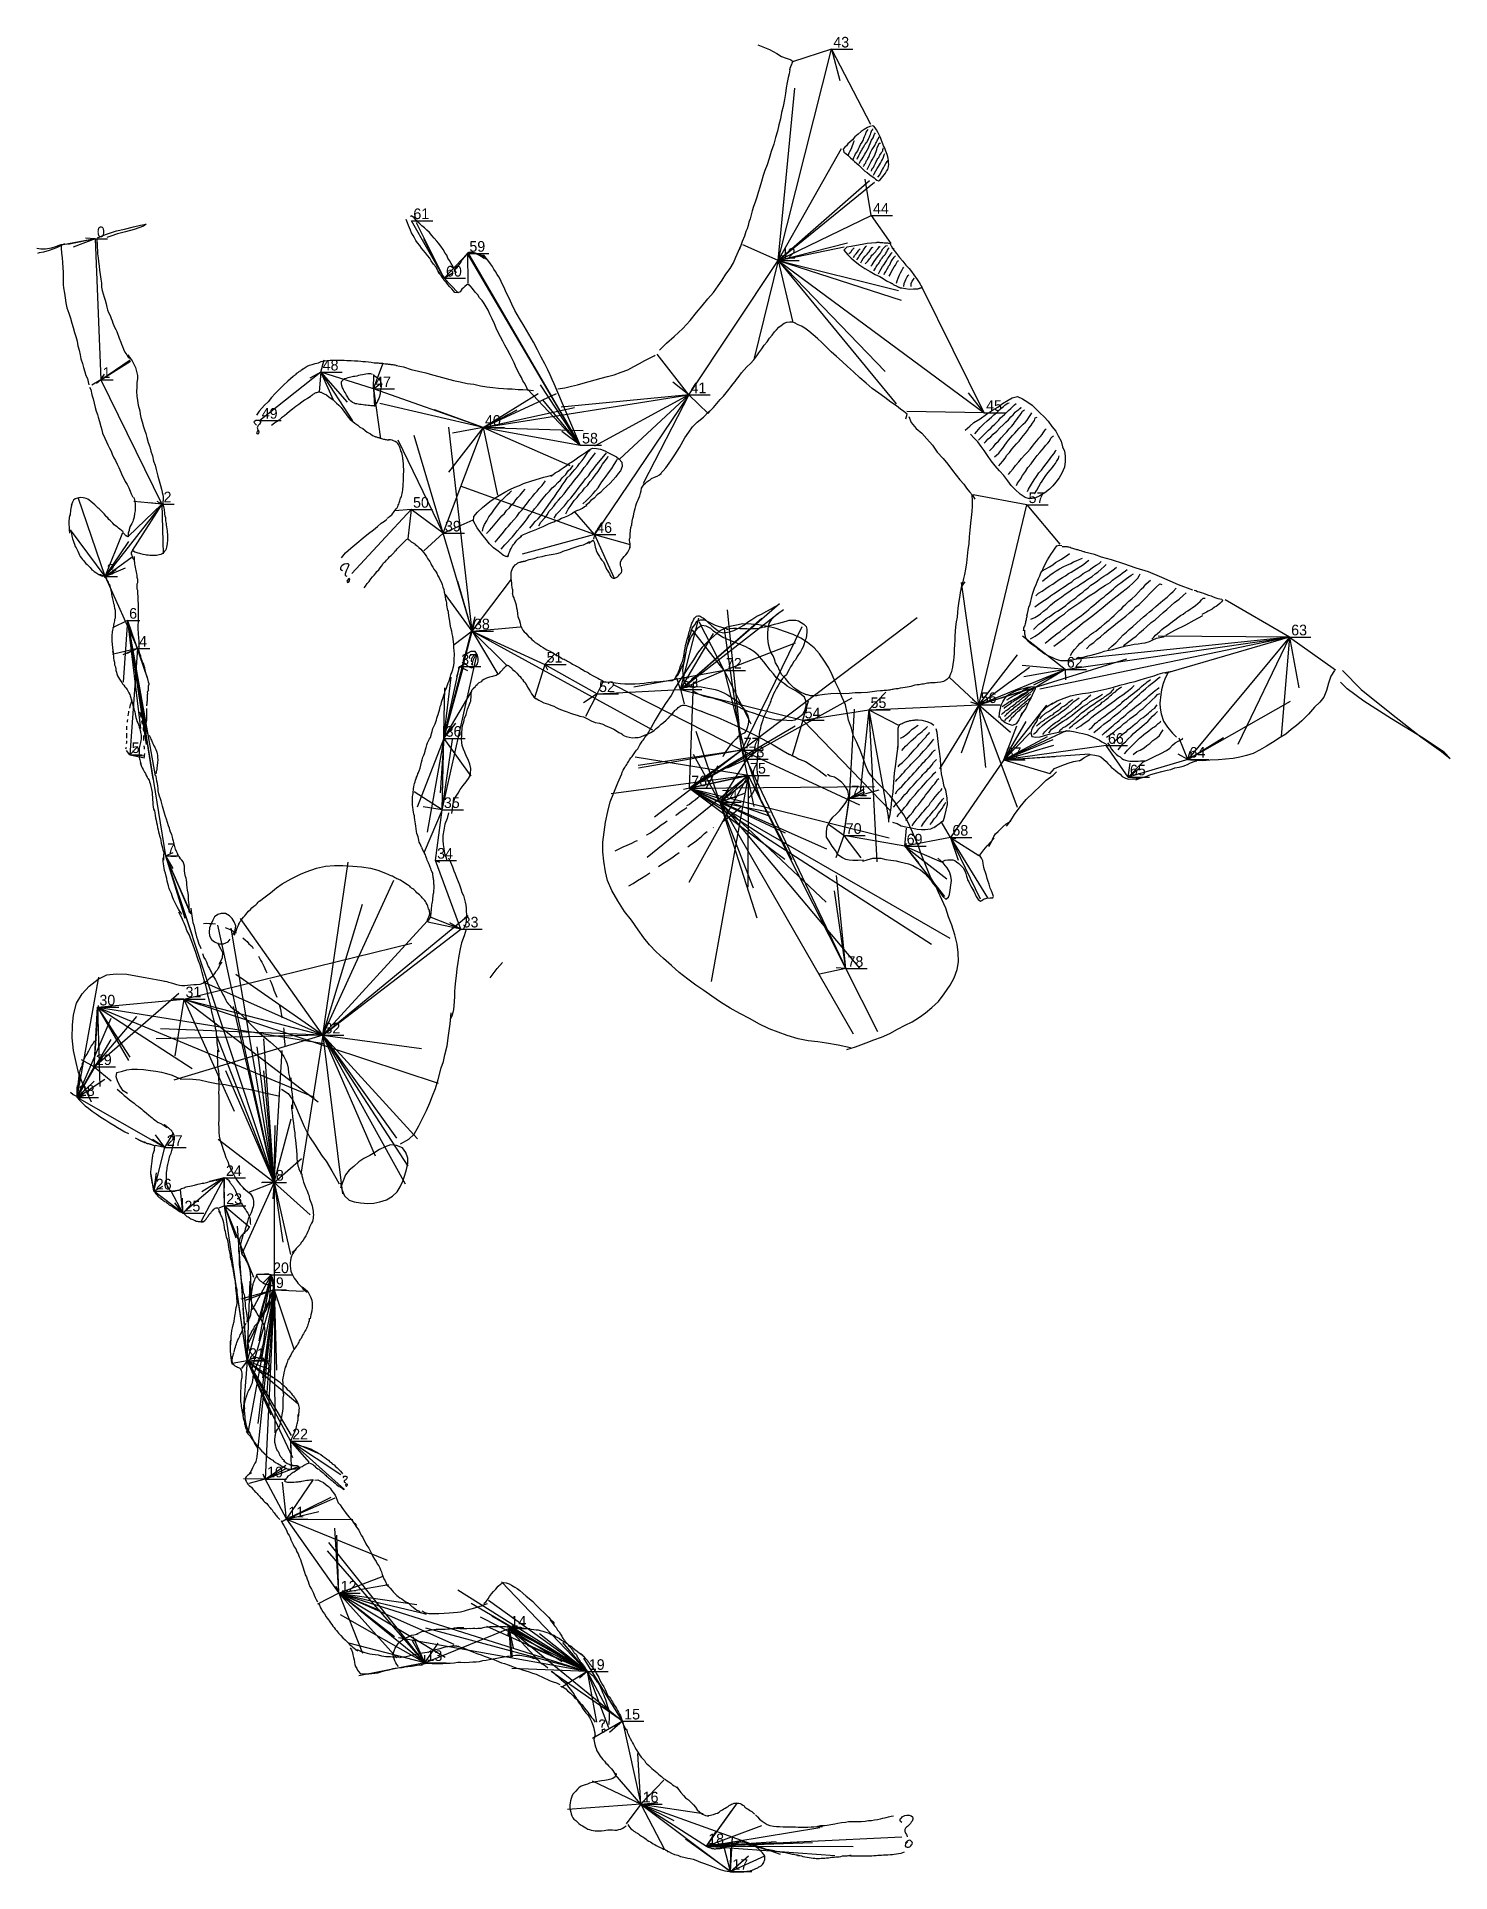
# Model space of a CAD drawing. Extents: x 3.2 to 43.1, y -48.1 to 3.7.
import ezdxf

# ---------------------------------------------------------------- set-up
doc = ezdxf.new("R2010")
doc.units = 0
for name, pattern in [('L_BORDER', [0]), ('L_chimney', [0]), ('L_pit', [0]), ('L_WALL', [0]), ('L_WALL-PRESUMED', [1, 0.7, -0.3])]:
    doc.linetypes.add(name, pattern=pattern)
for name, color, linetype in [('LEG', 1, 'Continuous'), ('SCRAP_0', 7, 'Continuous'), ('SPLAY', 2, 'Continuous'), ('STATION', 3, 'Continuous')]:
    doc.layers.add(name, color=color, linetype=linetype)

msp = doc.modelspace()

# ---------------------------------------------------------------- texts
at = {"layer": 'STATION'}
for s, p in [('43', (25.67, 3.37, -1)), ('44', (26.79, -1.32, -1)), ('61', (13.82, -1.47, -1)), ('0', (4.89, -1.98, -1)), ('59', (15.4, -2.39, -1)), ('42', (24.16, -2.59, -1)), ('60', (14.74, -3.09, -1)), ('1', (5.05, -5.95, -1)), ('48', (11.26, -5.74, -1)), ('47', (12.74, -6.21, -1)), ('41', (21.64, -6.38, -1)), ('45', (29.98, -6.88, -1)), ('49', (9.54, -7.1, -1)), ('40', (15.84, -7.3, -1)), ('58', (18.58, -7.8, -1)), ('2', (6.77, -9.46, -1)), ('50', (13.81, -9.61, -1)), ('57', (31.18, -9.48, -1)), ('39', (14.71, -10.28, -1)), ('46', (18.98, -10.32, -1)), ('3', (5.17, -11.5, -1)), ('6', (5.8, -12.74, -1)), ('38', (15.53, -13.04, -1)), ('63', (38.59, -13.21, -1)), ('4', (6.08, -13.53, -1)), ('37', (15.17, -14.04, -1)), ('51', (17.58, -13.98, -1)), ('72', (22.64, -14.15, -1)), ('62', (32.26, -14.12, -1)), ('53', (21.41, -14.69, -1)), ('52', (19.06, -14.81, -1)), ('55', (26.72, -15.26, -1)), ('56', (29.83, -15.12, -1)), ('54', (24.86, -15.55, -1)), ('36', (14.73, -16.07, -1)), ('66', (33.42, -16.27, -1)), ('5', (5.87, -16.53, -1)), ('77', (23.14, -16.4, -1)), ('73', (23.28, -16.65, -1)), ('67', (30.53, -16.67, -1)), ('64', (35.72, -16.66, -1)), ('75', (23.32, -17.11, -1)), ('65', (34.04, -17.16, -1)), ('76', (21.66, -17.47, -1)), ('74', (22.52, -17.87, -1)), ('71', (26.18, -17.75, -1)), ('35', (14.68, -18.08, -1)), ('70', (26.02, -18.81, -1)), ('68', (29.03, -18.86, -1)), ('7', (6.87, -19.38, -1)), ('69', (27.74, -19.11, -1)), ('34', (14.49, -19.51, -1)), ('33', (15.21, -21.45, -1)), ('78', (26.07, -22.56, -1)), ('31', (7.39, -23.42, -1)), ('30', (4.96, -23.65, -1)), ('32', (11.31, -24.44, -1)), ('29', (4.86, -25.33, -1)), ('28', (4.38, -26.2, -1)), ('27', (6.86, -27.61, -1)), ('24', (8.53, -28.46, -1)), ('8', (9.94, -28.59, -1)), ('26', (6.55, -28.84, -1)), ('23', (8.54, -29.25, -1)), ('25', (7.36, -29.46, -1)), ('20', (9.86, -31.2, -1)), ('9', (9.94, -31.62, -1)), ('21', (9.18, -33.62, -1)), ('22', (10.4, -35.89, -1)), ('10', (9.69, -36.96, -1)), ('11', (10.29, -38.09, -1)), ('12', (11.77, -40.18, -1)), ('14', (16.56, -41.17, -1)), ('13', (14.19, -42.14, -1)), ('19', (18.77, -42.39, -1)), ('15', (19.77, -43.79, -1)), ('16', (20.29, -46.13, -1)), ('18', (22.14, -47.31, -1)), ('17', (22.82, -48.03, -1))]:
    msp.add_text(s, height=0.3, dxfattribs=at).set_placement(p)

# ---------------------------------------------------------------- linework, layer by layer
at = {"layer": 'LEG'}
for p, q in [((24.11, -2.64, -1), (25.62, 3.32, -1)), ((14.69, -3.14, -1), (13.77, -1.52, -1)), ((24.11, -2.64, -1), (26.74, -1.37, -1)), ((4.84, -2.03, -1), (5, -6, -1)), ((15.35, -2.44, -1), (14.69, -3.14, -1)), ((18.53, -7.85, -1), (15.35, -2.44, -1)), ((21.59, -6.43, -1), (24.11, -2.64, -1)), ((24.11, -2.64, -1), (29.93, -6.93, -1)), ((5, -6, -1), (6.72, -9.51, -1)), ((11.21, -5.79, -1), (9.49, -7.15, -1)), ((12.69, -6.26, -1), (11.21, -5.79, -1)), ((15.79, -7.35, -1), (12.69, -6.26, -1)), ((15.79, -7.35, -1), (21.59, -6.43, -1)), ((21.59, -6.43, -1), (18.93, -10.37, -1)), ((14.66, -10.33, -1), (15.79, -7.35, -1)), ((15.79, -7.35, -1), (18.53, -7.85, -1)), ((6.72, -9.51, -1), (5.12, -11.55, -1)), ((14.66, -10.33, -1), (13.76, -9.66, -1)), ((29.78, -15.17, -1), (31.13, -9.53, -1)), ((15.48, -13.09, -1), (14.66, -10.33, -1)), ((5.12, -11.55, -1), (6.03, -13.58, -1)), ((6.03, -13.58, -1), (5.75, -12.79, -1)), ((5.75, -12.79, -1), (6.82, -19.43, -1)), ((14.68, -16.12, -1), (15.48, -13.09, -1)), ((15.48, -13.09, -1), (17.53, -14.03, -1)), ((32.21, -14.17, -1), (38.54, -13.26, -1)), ((38.54, -13.26, -1), (35.67, -16.71, -1)), ((6.03, -13.58, -1), (5.82, -16.58, -1)), ((14.68, -16.12, -1), (15.12, -14.09, -1)), ((17.53, -14.03, -1), (19.01, -14.86, -1)), ((22.59, -14.2, -1), (21.36, -14.74, -1)), ((22.59, -14.2, -1), (23.23, -16.7, -1)), ((29.78, -15.17, -1), (32.21, -14.17, -1)), ((19.01, -14.86, -1), (21.36, -14.74, -1)), ((21.36, -14.74, -1), (24.81, -15.6, -1)), ((24.81, -15.6, -1), (26.67, -15.31, -1)), ((26.67, -15.31, -1), (29.78, -15.17, -1)), ((14.63, -18.13, -1), (14.68, -16.12, -1)), ((23.09, -16.45, -1), (21.61, -17.52, -1)), ((23.09, -16.45, -1), (26.02, -22.61, -1)), ((33.37, -16.32, -1), (30.48, -16.72, -1)), ((33.99, -17.21, -1), (33.37, -16.32, -1)), ((23.23, -16.7, -1), (22.47, -17.92, -1)), ((30.48, -16.72, -1), (28.98, -18.91, -1)), ((35.67, -16.71, -1), (33.99, -17.21, -1)), ((21.61, -17.52, -1), (23.27, -17.16, -1)), ((23.27, -17.16, -1), (22.47, -17.92, -1)), ((25.97, -18.86, -1), (26.13, -17.8, -1)), ((14.44, -19.56, -1), (14.63, -18.13, -1)), ((27.69, -19.16, -1), (25.97, -18.86, -1)), ((28.98, -18.91, -1), (27.69, -19.16, -1)), ((6.82, -19.43, -1), (9.89, -28.64, -1)), ((15.16, -21.5, -1), (14.44, -19.56, -1)), ((11.26, -24.49, -1), (15.16, -21.5, -1)), ((4.81, -25.38, -1), (4.91, -23.7, -1)), ((4.91, -23.7, -1), (7.34, -23.47, -1)), ((7.34, -23.47, -1), (11.26, -24.49, -1)), ((4.33, -26.25, -1), (4.81, -25.38, -1)), ((6.81, -27.66, -1), (4.33, -26.25, -1)), ((6.5, -28.89, -1), (6.81, -27.66, -1)), ((7.31, -29.51, -1), (6.5, -28.89, -1)), ((8.48, -28.51, -1), (7.31, -29.51, -1)), ((8.49, -29.3, -1), (8.48, -28.51, -1)), ((9.89, -28.64, -1), (9.89, -31.67, -1)), ((9.13, -33.67, -1), (8.49, -29.3, -1)), ((9.81, -31.25, -1), (9.13, -33.67, -1)), ((9.89, -31.67, -1), (9.81, -31.25, -1)), ((9.89, -31.67, -1), (9.64, -37.01, -1)), ((9.13, -33.67, -1), (10.35, -35.94, -1)), ((9.64, -37.01, -1), (10.24, -38.14, -1)), ((10.24, -38.14, -1), (11.72, -40.23, -1)), ((11.72, -40.23, -1), (14.14, -42.19, -1)), ((11.72, -40.23, -1), (18.72, -42.44, -1)), ((14.14, -42.19, -1), (16.51, -41.22, -1)), ((16.51, -41.22, -1), (19.72, -43.84, -1)), ((19.72, -43.84, -1), (20.24, -46.18, -1)), ((20.24, -46.18, -1), (22.77, -48.08, -1)), ((20.24, -46.18, -1), (22.09, -47.36, -1))]:
    msp.add_line(p, q, dxfattribs=at)
at = {"layer": 'SCRAP_0', "color": 90, "linetype": 'L_border', "flags": 128}
for points in [[(23.54, 3.45), (23.68, 3.39), (23.77, 3.35), (23.87, 3.31), (23.97, 3.26), (24.08, 3.2), (24.21, 3.12), (24.34, 3.07), (24.45, 3.03)], [(24.44, 2.74), (24.42, 2.63), (24.4, 2.52), (24.37, 2.38), (24.34, 2.23), (24.32, 2.07), (24.29, 1.9), (24.25, 1.71), (24.21, 1.54), (24.18, 1.36), (24.13, 1.19), (24.09, 1.01), (24.04, 0.83), (23.99, 0.64), (23.92, 0.44), (23.86, 0.24), (23.8, 0.06), (23.74, -0.1), (23.69, -0.24), (23.64, -0.41), (23.6, -0.57), (23.55, -0.72), (23.51, -0.85), (23.46, -0.99), (23.42, -1.11), (23.38, -1.24), (23.35, -1.35), (23.32, -1.46), (23.29, -1.56), (23.27, -1.65), (23.24, -1.74), (23.2, -1.82), (23.16, -1.95), (23.1, -2.1), (23.05, -2.24), (23.01, -2.34)], [(24.44, 2.74), (24.44, 2.74), (24.44, 2.75), (24.44, 2.75), (24.44, 2.76), (24.44, 2.76), (24.45, 2.77), (24.45, 2.78), (24.45, 2.78), (24.45, 2.79), (24.45, 2.8), (24.46, 2.8), (24.46, 2.81), (24.46, 2.81), (24.46, 2.82), (24.47, 2.82), (24.47, 2.82), (24.47, 2.83), (24.47, 2.83), (24.47, 2.84), (24.48, 2.84), (24.48, 2.85), (24.48, 2.85), (24.48, 2.86), (24.48, 2.86), (24.49, 2.87), (24.49, 2.87), (24.49, 2.88), (24.49, 2.88), (24.49, 2.89), (24.49, 2.89)], [(24.45, 3.03), (24.46, 3.02), (24.46, 3.02), (24.47, 3.02), (24.48, 3.01), (24.48, 3.01), (24.49, 3), (24.5, 3), (24.5, 2.99), (24.51, 2.99), (24.52, 2.99), (24.52, 2.98), (24.52, 2.98), (24.52, 2.97), (24.52, 2.96), (24.51, 2.95), (24.51, 2.95), (24.51, 2.94), (24.5, 2.93), (24.5, 2.92), (24.5, 2.91), (24.5, 2.91), (24.5, 2.9), (24.49, 2.89), (24.49, 2.89)], [(26.75, 1.15), (26.7, 1.14), (26.63, 1.11), (26.54, 1.06), (26.46, 1), (26.37, 0.93), (26.28, 0.85), (26.21, 0.77), (26.14, 0.7), (26.08, 0.65), (26.04, 0.6), (25.99, 0.56), (25.95, 0.5), (25.97, 0.42), (26.02, 0.38), (26.08, 0.33), (26.15, 0.26), (26.22, 0.2), (26.27, 0.15), (26.33, 0.1), (26.39, 0.05), (26.43, 0.01), (26.47, -0.03), (26.51, -0.07), (26.56, -0.12), (26.62, -0.16), (26.69, -0.21), (26.74, -0.25), (26.78, -0.28), (26.82, -0.31), (26.86, -0.34), (26.9, -0.37), (26.94, -0.39), (26.99, -0.36), (27.03, -0.32), (27.07, -0.27), (27.1, -0.22), (27.14, -0.17), (27.17, -0.12), (27.21, -0.07), (27.23, 0), (27.24, 0.08), (27.23, 0.12), (27.23, 0.18), (27.22, 0.24), (27.21, 0.29), (27.19, 0.35), (27.17, 0.4), (27.15, 0.45), (27.13, 0.5), (27.11, 0.55), (27.09, 0.6), (27.07, 0.65), (27.05, 0.7), (27.03, 0.75), (27.01, 0.8), (26.99, 0.85), (26.96, 0.91), (26.93, 0.98), (26.89, 1.05), (26.85, 1.1), (26.81, 1.15), (26.77, 1.16)], [(26.23, 0.21), (26.25, 0.27), (26.28, 0.32), (26.3, 0.37), (26.33, 0.42), (26.36, 0.46), (26.38, 0.51), (26.41, 0.57), (26.44, 0.63), (26.48, 0.7), (26.51, 0.75), (26.53, 0.81), (26.55, 0.86), (26.58, 0.92), (26.6, 0.98), (26.62, 1.02), (26.65, 1.06)], [(26.34, 0.22), (26.35, 0.25), (26.37, 0.28), (26.39, 0.32), (26.41, 0.36), (26.42, 0.38), (26.44, 0.41), (26.45, 0.44), (26.47, 0.47), (26.48, 0.5), (26.5, 0.53), (26.53, 0.57), (26.54, 0.6), (26.56, 0.63), (26.58, 0.65), (26.6, 0.68), (26.62, 0.71), (26.63, 0.74), (26.65, 0.77), (26.67, 0.81), (26.69, 0.85), (26.7, 0.88), (26.72, 0.92), (26.73, 0.95), (26.74, 0.98), (26.75, 1.01), (26.76, 1.04), (26.78, 1.06), (26.78, 1.08)], [(26.1, 0.34), (26.12, 0.4), (26.14, 0.44), (26.17, 0.5), (26.19, 0.55), (26.21, 0.61), (26.23, 0.65), (26.25, 0.71), (26.27, 0.75)], [(26.4, 0.1), (26.44, 0.16), (26.48, 0.23), (26.51, 0.28), (26.56, 0.36), (26.59, 0.41), (26.62, 0.47), (26.66, 0.54), (26.68, 0.6), (26.71, 0.66), (26.73, 0.71), (26.75, 0.76), (26.79, 0.82), (26.81, 0.88), (26.83, 0.93), (26.86, 0.96)], [(26.52, 0.01), (26.54, 0.05), (26.56, 0.08), (26.57, 0.1), (26.59, 0.12), (26.6, 0.15), (26.61, 0.18), (26.63, 0.21), (26.64, 0.24), (26.66, 0.27), (26.68, 0.3), (26.69, 0.34), (26.71, 0.38), (26.72, 0.41), (26.74, 0.45), (26.76, 0.48), (26.78, 0.52), (26.8, 0.55), (26.82, 0.58), (26.84, 0.61), (26.86, 0.65), (26.87, 0.67), (26.89, 0.7), (26.91, 0.74), (26.92, 0.77), (26.94, 0.8), (26.95, 0.83), (26.96, 0.86)], [(26.62, -0.07), (26.64, -0.03), (26.68, 0.04), (26.71, 0.1), (26.74, 0.15), (26.77, 0.2), (26.8, 0.27), (26.84, 0.33), (26.86, 0.39), (26.88, 0.44), (26.9, 0.49), (26.91, 0.55), (26.94, 0.62), (26.96, 0.67), (27, 0.67)], [(26.75, -0.12), (26.76, -0.07), (26.78, -0.03), (26.8, -0.01), (26.82, 0.03), (26.84, 0.07), (26.86, 0.11), (26.88, 0.15), (26.9, 0.18), (26.91, 0.21), (26.93, 0.24), (26.95, 0.27), (26.96, 0.3), (26.98, 0.33), (27, 0.36), (27.03, 0.4), (27.05, 0.44), (27.07, 0.46), (27.07, 0.49), (27.08, 0.52), (27.09, 0.54)], [(26.8, -0.23), (26.82, -0.19), (26.87, -0.11), (26.91, -0.04), (26.94, 0.01), (26.97, 0.06), (27, 0.11), (27.03, 0.16), (27.06, 0.21), (27.09, 0.28), (27.1, 0.34), (27.12, 0.38)], [(26.93, -0.29), (26.98, -0.22), (27.02, -0.14), (27.06, -0.07), (27.09, -0.02), (27.11, 0.03), (27.15, 0.1), (27.19, 0.15), (27.21, 0.19)], [(14.58, -3.01), (14.51, -2.93), (14.46, -2.83), (14.39, -2.74), (14.32, -2.65), (14.28, -2.57), (14.22, -2.5), (14.16, -2.42), (14.1, -2.35), (14.05, -2.29), (14, -2.21), (13.94, -2.14), (13.89, -2.07), (13.85, -2), (13.81, -1.93), (13.77, -1.86), (13.74, -1.78), (13.71, -1.72), (13.68, -1.65), (13.65, -1.58), (13.62, -1.48)], [(13.85, -1.42), (13.8, -1.41), (13.76, -1.38), (13.74, -1.4)], [(15.04, -2.99), (15, -2.93), (14.93, -2.8), (14.89, -2.72), (14.84, -2.64), (14.79, -2.57), (14.76, -2.49), (14.72, -2.43), (14.66, -2.33), (14.59, -2.23), (14.53, -2.15), (14.48, -2.09), (14.41, -2.01), (14.34, -1.93), (14.27, -1.85), (14.2, -1.78), (14.13, -1.72), (14.06, -1.66), (14, -1.6), (13.94, -1.55), (13.89, -1.49), (13.84, -1.43), (13.8, -1.41)], [(15.81, -2.58), (15.75, -2.53), (15.65, -2.48), (15.56, -2.44), (15.49, -2.42), (15.39, -2.41), (15.33, -2.46), (15.26, -2.53), (15.2, -2.61), (15.14, -2.71), (15.08, -2.78), (15.04, -2.85), (14.99, -2.9), (14.96, -2.95)], [(15.86, -2.6), (15.82, -2.54), (15.72, -2.49), (15.65, -2.46), (15.57, -2.43), (15.5, -2.41), (15.42, -2.4), (15.37, -2.42)], [(17.77, -6.08), (17.74, -5.99), (17.68, -5.86), (17.61, -5.72), (17.53, -5.55), (17.43, -5.36), (17.32, -5.16), (17.21, -4.94), (17.08, -4.72), (16.95, -4.49), (16.81, -4.27), (16.68, -4.05), (16.6, -3.87), (16.52, -3.7), (16.44, -3.54), (16.38, -3.4), (16.32, -3.28), (16.28, -3.18), (16.23, -3.1), (16.18, -3.03), (16.14, -2.95), (16.09, -2.88), (16.05, -2.81), (16, -2.73), (15.95, -2.67), (15.87, -2.57), (15.82, -2.5), (15.76, -2.5)], [(20.76, -5.17), (20.96, -4.97), (21.18, -4.78), (21.42, -4.56), (21.63, -4.33), (21.81, -4.1), (21.97, -3.92), (22.13, -3.72), (22.29, -3.54), (22.42, -3.35), (22.53, -3.19), (22.64, -3.02), (22.76, -2.86), (22.85, -2.7), (22.92, -2.54), (22.99, -2.37), (23.06, -2.22)], [(26.89, -2.14), (26.75, -2.15), (26.62, -2.16), (26.48, -2.19), (26.32, -2.21), (26.17, -2.24), (26.05, -2.26), (25.97, -2.35), (26.08, -2.48), (26.17, -2.57), (26.29, -2.67), (26.42, -2.77), (26.56, -2.86), (26.71, -2.95), (26.85, -3.03), (26.98, -3.09), (27.08, -3.15), (27.17, -3.21), (27.29, -3.27)], [(26.11, -2.45), (26.14, -2.42), (26.16, -2.4), (26.17, -2.38), (26.2, -2.35), (26.21, -2.33), (26.23, -2.31), (26.25, -2.29), (26.26, -2.28)], [(26.24, -2.55), (26.28, -2.49), (26.31, -2.45), (26.35, -2.4), (26.39, -2.35), (26.43, -2.31)], [(26.33, -2.62), (26.36, -2.58), (26.38, -2.55), (26.4, -2.52), (26.43, -2.48), (26.46, -2.44), (26.48, -2.4), (26.5, -2.37), (26.52, -2.34), (26.54, -2.31), (26.57, -2.27), (26.59, -2.24), (26.61, -2.22)], [(26.45, -2.7), (26.47, -2.65), (26.51, -2.58), (26.57, -2.52), (26.62, -2.46), (26.65, -2.42), (26.68, -2.39), (26.73, -2.32), (26.77, -2.27), (26.79, -2.26)], [(26.57, -2.73), (26.61, -2.69), (26.64, -2.66), (26.67, -2.62), (26.69, -2.59), (26.72, -2.56), (26.74, -2.52), (26.76, -2.49), (26.79, -2.46), (26.82, -2.43), (26.84, -2.41), (26.87, -2.38), (26.89, -2.35), (26.93, -2.31), (26.95, -2.27), (26.97, -2.24), (26.99, -2.24)], [(26.73, -2.8), (26.77, -2.76), (26.82, -2.67), (26.87, -2.6), (26.92, -2.53), (26.97, -2.47), (27, -2.43), (27.03, -2.37), (27.07, -2.31), (27.11, -2.26), (27.15, -2.22), (27.2, -2.21)], [(26.81, -2.93), (26.83, -2.9), (26.86, -2.85), (26.88, -2.82), (26.9, -2.79), (26.92, -2.76), (26.94, -2.73), (26.96, -2.7), (26.98, -2.67), (27, -2.64), (27.02, -2.6), (27.05, -2.57), (27.07, -2.54), (27.09, -2.51), (27.11, -2.49), (27.14, -2.46), (27.15, -2.43), (27.18, -2.39), (27.2, -2.35), (27.22, -2.32), (27.24, -2.29), (27.25, -2.28)], [(27.39, -2.33), (27.35, -2.3), (27.33, -2.27), (27.32, -2.24), (27.3, -2.22), (27.29, -2.19), (27.27, -2.17), (27.24, -2.16), (27.21, -2.15), (27.19, -2.15), (27.16, -2.15), (27.13, -2.15), (27.1, -2.15), (27.07, -2.14), (27.05, -2.14), (27.03, -2.14), (26.99, -2.14), (26.97, -2.13), (26.93, -2.13), (26.9, -2.13), (26.87, -2.14)], [(26.94, -3.01), (26.98, -2.94), (27.02, -2.87), (27.06, -2.81), (27.1, -2.75), (27.13, -2.7), (27.17, -2.65), (27.2, -2.59), (27.23, -2.55), (27.27, -2.49), (27.31, -2.43), (27.33, -2.41)], [(27.1, -3.03), (27.11, -3), (27.15, -2.95), (27.18, -2.89), (27.21, -2.85), (27.23, -2.8), (27.26, -2.76), (27.28, -2.71), (27.3, -2.67), (27.32, -2.64), (27.34, -2.61), (27.37, -2.57), (27.39, -2.54), (27.42, -2.51)], [(27.35, -2.31), (27.45, -2.44), (27.54, -2.55), (27.63, -2.66), (27.72, -2.77), (27.81, -2.86), (27.88, -2.95), (27.94, -3.04), (28.04, -3.17), (28.11, -3.29)], [(15.4, -3.31), (15.33, -3.32), (15.27, -3.37), (15.23, -3.41), (15.19, -3.45), (15.14, -3.52), (15.07, -3.55), (14.99, -3.54), (14.95, -3.49), (14.9, -3.44), (14.85, -3.38), (14.79, -3.31), (14.74, -3.25), (14.69, -3.2), (14.66, -3.15), (14.63, -3.11), (14.6, -3.06), (14.57, -3.02), (14.52, -2.98)], [(27.25, -3.08), (27.27, -3.03), (27.31, -2.95), (27.35, -2.88), (27.39, -2.82), (27.42, -2.77), (27.45, -2.71), (27.48, -2.66), (27.51, -2.64)], [(27.45, -3.28), (27.47, -3.21), (27.5, -3.14), (27.52, -3.09), (27.54, -3.04), (27.57, -2.99), (27.6, -2.92), (27.63, -2.86), (27.66, -2.83)], [(27.66, -3.37), (27.67, -3.29), (27.7, -3.22), (27.72, -3.17), (27.75, -3.1), (27.78, -3.06), (27.8, -3.04)], [(17.06, -6.31), (17.02, -6.23), (16.96, -6.11), (16.91, -6.03), (16.87, -5.94), (16.81, -5.84), (16.75, -5.72), (16.7, -5.62), (16.66, -5.52), (16.61, -5.41), (16.55, -5.3), (16.48, -5.16), (16.4, -5.03), (16.34, -4.91), (16.28, -4.79), (16.21, -4.67), (16.16, -4.55), (16.11, -4.42), (16.04, -4.28), (15.98, -4.15), (15.93, -4.04), (15.87, -3.94), (15.82, -3.85), (15.76, -3.77), (15.69, -3.69), (15.64, -3.61), (15.56, -3.53), (15.49, -3.43), (15.42, -3.35), (15.36, -3.31)], [(27.29, -3.28), (27.31, -3.28), (27.32, -3.29), (27.34, -3.29), (27.35, -3.3), (27.36, -3.31), (27.38, -3.32), (27.4, -3.33), (27.42, -3.34), (27.44, -3.35), (27.45, -3.35), (27.46, -3.36), (27.48, -3.37), (27.49, -3.38), (27.5, -3.38), (27.51, -3.39), (27.52, -3.39), (27.53, -3.39), (27.54, -3.4), (27.55, -3.4), (27.56, -3.41), (27.57, -3.41), (27.59, -3.41), (27.6, -3.41)], [(27.59, -3.41), (27.71, -3.43), (27.81, -3.45), (27.93, -3.44), (28.05, -3.44)], [(27.87, -3.37), (27.87, -3.29), (27.89, -3.22), (27.93, -3.17), (27.95, -3.13)], [(28.11, -3.3), (28.12, -3.3), (28.12, -3.31), (28.13, -3.32), (28.14, -3.33), (28.14, -3.34), (28.15, -3.35), (28.16, -3.36), (28.16, -3.36), (28.16, -3.37), (28.17, -3.38), (28.17, -3.38), (28.18, -3.39), (28.17, -3.39), (28.17, -3.4), (28.16, -3.4), (28.15, -3.41), (28.15, -3.41), (28.14, -3.42), (28.13, -3.42), (28.12, -3.42), (28.12, -3.43), (28.11, -3.43), (28.1, -3.43), (28.1, -3.43), (28.09, -3.43), (28.08, -3.44), (28.07, -3.44), (28.07, -3.44), (28.06, -3.44), (28.06, -3.44)], [(22.14, -6.95), (22.19, -6.88), (22.29, -6.78), (22.38, -6.67), (22.48, -6.56), (22.57, -6.46), (22.65, -6.37), (22.72, -6.28), (22.78, -6.2), (22.84, -6.12), (22.9, -6.05), (22.94, -5.99), (23.01, -5.9), (23.08, -5.81), (23.15, -5.72), (23.23, -5.64), (23.33, -5.54), (23.43, -5.44), (23.51, -5.33), (23.57, -5.24), (23.65, -5.13), (23.72, -5.03), (23.8, -4.93), (23.87, -4.83), (23.94, -4.74), (24.01, -4.65), (24.07, -4.59), (24.13, -4.52), (24.2, -4.47), (24.28, -4.41), (24.36, -4.38), (24.44, -4.37), (24.52, -4.37), (24.59, -4.4)], [(27.72, -7.1), (27.75, -6.97), (27.66, -6.9), (27.57, -6.83), (27.45, -6.74), (27.29, -6.63), (27.12, -6.5), (26.95, -6.38), (26.77, -6.25), (26.6, -6.1), (26.42, -5.95), (26.24, -5.78), (26.07, -5.63), (25.92, -5.49), (25.76, -5.35), (25.61, -5.21), (25.48, -5.08), (25.35, -4.95), (25.22, -4.84), (25.1, -4.73), (24.98, -4.63), (24.87, -4.55), (24.77, -4.49), (24.68, -4.45), (24.57, -4.4)], [(10.41, -5.92), (10.42, -5.91), (10.44, -5.9), (10.45, -5.89), (10.46, -5.88), (10.47, -5.87), (10.48, -5.86), (10.5, -5.85), (10.51, -5.84), (10.53, -5.82), (10.55, -5.81), (10.56, -5.8), (10.58, -5.79), (10.59, -5.78), (10.6, -5.77), (10.61, -5.76), (10.63, -5.75), (10.64, -5.75), (10.65, -5.74), (10.66, -5.72), (10.68, -5.71), (10.69, -5.7), (10.7, -5.69)], [(10.68, -5.71), (10.74, -5.67), (10.82, -5.62), (10.89, -5.59), (10.96, -5.57), (11.05, -5.54), (11.14, -5.52), (11.22, -5.49), (11.31, -5.47), (11.39, -5.46), (11.47, -5.45), (11.56, -5.45), (11.64, -5.45), (11.7, -5.45), (11.75, -5.45), (11.81, -5.45), (11.87, -5.45), (11.94, -5.46), (12, -5.46), (12.06, -5.46), (12.16, -5.47), (12.25, -5.47), (12.34, -5.48), (12.39, -5.49), (12.47, -5.49), (12.55, -5.5), (12.63, -5.51), (12.71, -5.52), (12.78, -5.52)], [(12.77, -5.52), (12.79, -5.52), (12.81, -5.52), (12.83, -5.52), (12.85, -5.53), (12.87, -5.53), (12.9, -5.53), (12.92, -5.53), (12.95, -5.53), (12.97, -5.54), (12.99, -5.54), (13.02, -5.55), (13.04, -5.55), (13.06, -5.55), (13.09, -5.55), (13.11, -5.56), (13.14, -5.56), (13.16, -5.56), (13.18, -5.57), (13.19, -5.57), (13.21, -5.57), (13.23, -5.57), (13.24, -5.57), (13.27, -5.58), (13.3, -5.58), (13.32, -5.59), (13.35, -5.6), (13.36, -5.6)], [(13.33, -5.6), (13.54, -5.64), (13.76, -5.71), (13.96, -5.76), (14.17, -5.81), (14.36, -5.86), (14.54, -5.91), (14.74, -5.97), (14.95, -6.02), (15.14, -6.06), (15.34, -6.11), (15.53, -6.13), (15.71, -6.17), (15.89, -6.2), (16.06, -6.22), (16.22, -6.24), (16.36, -6.25), (16.48, -6.26), (16.61, -6.26), (16.78, -6.28), (16.91, -6.28), (17.05, -6.29), (17.21, -6.3)], [(17.9, -6.26), (18.09, -6.23), (18.28, -6.18), (18.45, -6.14), (18.61, -6.1), (18.78, -6.05), (18.95, -6), (19.12, -5.96), (19.3, -5.91), (19.49, -5.86), (19.68, -5.79), (19.87, -5.72), (20.04, -5.63), (20.2, -5.54), (20.35, -5.46), (20.48, -5.39), (20.61, -5.33), (20.64, -5.31)], [(10.43, -5.91), (10.28, -6.04), (10.15, -6.15), (10.04, -6.27), (9.92, -6.39), (9.82, -6.5), (9.72, -6.62), (9.62, -6.72), (9.54, -6.8), (9.47, -6.89), (9.39, -7)], [(11.79, -6.05), (11.79, -6.06), (11.79, -6.06), (11.78, -6.07), (11.78, -6.07), (11.78, -6.08), (11.78, -6.08), (11.78, -6.08), (11.78, -6.09), (11.78, -6.09), (11.78, -6.1), (11.78, -6.1), (11.78, -6.11), (11.78, -6.11), (11.78, -6.12), (11.78, -6.12), (11.78, -6.13), (11.78, -6.13), (11.78, -6.13), (11.79, -6.14), (11.79, -6.15), (11.79, -6.15), (11.79, -6.16), (11.79, -6.16), (11.79, -6.17), (11.8, -6.17), (11.8, -6.17), (11.8, -6.18)], [(12.67, -5.85), (12.62, -5.83), (12.57, -5.83), (12.53, -5.83), (12.48, -5.84), (12.43, -5.85), (12.38, -5.86), (12.32, -5.87), (12.27, -5.88), (12.22, -5.9), (12.17, -5.91), (12.13, -5.91), (12.09, -5.92), (12.05, -5.93), (12.02, -5.94), (11.97, -5.95), (11.92, -5.97), (11.87, -5.98), (11.84, -6), (11.81, -6.03), (11.79, -6.05)], [(12.73, -6.74), (12.67, -6.74), (12.62, -6.74), (12.58, -6.73), (12.54, -6.73), (12.49, -6.72), (12.45, -6.72), (12.4, -6.71), (12.35, -6.7), (12.3, -6.7), (12.26, -6.69), (12.22, -6.68), (12.18, -6.68), (12.15, -6.66), (12.1, -6.64), (12.05, -6.61), (12.02, -6.57), (11.98, -6.52), (11.97, -6.49), (11.93, -6.44), (11.91, -6.4), (11.89, -6.36), (11.87, -6.32), (11.85, -6.29), (11.84, -6.26), (11.82, -6.23), (11.8, -6.17)], [(12.71, -5.88), (12.74, -5.9), (12.78, -5.93), (12.81, -5.96), (12.84, -5.98), (12.87, -6.01), (12.89, -6.05), (12.9, -6.08), (12.91, -6.12), (12.91, -6.15), (12.91, -6.2), (12.9, -6.24), (12.89, -6.29), (12.88, -6.34), (12.88, -6.4), (12.87, -6.43), (12.86, -6.47), (12.84, -6.53), (12.82, -6.58), (12.8, -6.63), (12.77, -6.67), (12.74, -6.7), (12.72, -6.73), (12.7, -6.75)], [(10.91, -6.48), (10.83, -6.53), (10.75, -6.58), (10.67, -6.63), (10.59, -6.7), (10.5, -6.76), (10.41, -6.83), (10.32, -6.9), (10.25, -6.96), (10.18, -7.02), (10.1, -7.08), (10.03, -7.14), (9.96, -7.19), (9.9, -7.23), (9.82, -7.29)], [(11.23, -6.36), (11.2, -6.36), (11.18, -6.35), (11.15, -6.35), (11.13, -6.35), (11.11, -6.36), (11.09, -6.37), (11.07, -6.37), (11.04, -6.38), (11.02, -6.4), (11, -6.41), (10.98, -6.42), (10.97, -6.43), (10.95, -6.45), (10.93, -6.46), (10.91, -6.48), (10.9, -6.5)], [(11.23, -6.36), (11.3, -6.4), (11.37, -6.43), (11.44, -6.49), (11.52, -6.54), (11.56, -6.57), (11.62, -6.63), (11.65, -6.66), (11.72, -6.72), (11.78, -6.78), (11.83, -6.85), (11.88, -6.92), (11.93, -6.99), (11.98, -7.06), (12.04, -7.12), (12.11, -7.18), (12.17, -7.23), (12.25, -7.28), (12.31, -7.34), (12.39, -7.38), (12.46, -7.43), (12.52, -7.48), (12.61, -7.53), (12.67, -7.57), (12.74, -7.6)], [(29.39, -7.42), (29.52, -7.31), (29.63, -7.21), (29.81, -7.1), (29.99, -6.97), (30.16, -6.86), (30.31, -6.77), (30.44, -6.67), (30.6, -6.58), (30.72, -6.51), (30.87, -6.47), (31.01, -6.54), (31.16, -6.63), (31.28, -6.72), (31.38, -6.82), (31.5, -6.93), (31.62, -7.05), (31.73, -7.17), (31.84, -7.32), (31.95, -7.45), (32.01, -7.58), (32.1, -7.73), (32.14, -7.89), (32.19, -8.02), (32.21, -8.16), (32.21, -8.31), (32.19, -8.47), (32.12, -8.64), (32.04, -8.77), (31.95, -8.89), (31.86, -8.99), (31.77, -9.09), (31.64, -9.19), (31.5, -9.28), (31.36, -9.34), (31.21, -9.36), (31.08, -9.32), (30.94, -9.23), (30.8, -9.1), (30.69, -8.98), (30.59, -8.85), (30.48, -8.7), (30.36, -8.57), (30.24, -8.43), (30.12, -8.29), (30.02, -8.14), (29.93, -8), (29.84, -7.88), (29.75, -7.75), (29.64, -7.65), (29.54, -7.54)], [(29.66, -7.53), (29.72, -7.46), (29.81, -7.35), (29.91, -7.25), (30.01, -7.16), (30.13, -7.06), (30.2, -6.99), (30.27, -6.93), (30.33, -6.88), (30.4, -6.81), (30.47, -6.76), (30.52, -6.71), (30.59, -6.66), (30.63, -6.65)], [(29.77, -7.71), (29.81, -7.66), (29.89, -7.58), (29.97, -7.5), (30.05, -7.42), (30.12, -7.36), (30.17, -7.3), (30.23, -7.25), (30.28, -7.2), (30.34, -7.14), (30.39, -7.08), (30.44, -7.03), (30.5, -6.98), (30.55, -6.93), (30.61, -6.87), (30.68, -6.81), (30.74, -6.75), (30.78, -6.71), (30.83, -6.67)], [(9.39, -7.28), (9.35, -7.24), (9.33, -7.2), (9.34, -7.17), (9.37, -7.14), (9.41, -7.14), (9.45, -7.14), (9.49, -7.16), (9.51, -7.18), (9.51, -7.21), (9.48, -7.25), (9.44, -7.29), (9.42, -7.33), (9.41, -7.36), (9.42, -7.38), (9.42, -7.4)], [(20.78, -8.66), (20.94, -8.49), (21.08, -8.29), (21.2, -8.12), (21.33, -7.91), (21.48, -7.64), (21.59, -7.48), (21.7, -7.33), (21.83, -7.2), (22.01, -7.06), (22.16, -6.9)], [(27.8, -7.04), (27.87, -7.21), (28.01, -7.38), (28.17, -7.51), (28.31, -7.67), (28.47, -7.85), (28.6, -8.04), (28.77, -8.22), (28.9, -8.38), (29.03, -8.56), (29.14, -8.69), (29.24, -8.82), (29.35, -8.95), (29.43, -9.06), (29.51, -9.16), (29.6, -9.26), (29.66, -9.37)], [(29.93, -7.79), (29.97, -7.74), (30.04, -7.67), (30.11, -7.61), (30.18, -7.54), (30.28, -7.45), (30.37, -7.36), (30.46, -7.27), (30.54, -7.2), (30.61, -7.13), (30.68, -7.05), (30.74, -6.99), (30.8, -6.92), (30.85, -6.88), (30.9, -6.84), (30.96, -6.78), (30.94, -6.83)], [(30.08, -8.01), (30.12, -7.96), (30.19, -7.89), (30.26, -7.8), (30.33, -7.73), (30.41, -7.64), (30.5, -7.54), (30.57, -7.47), (30.63, -7.39), (30.7, -7.32), (30.75, -7.25), (30.8, -7.18), (30.85, -7.12), (30.89, -7.07), (30.93, -7.01), (30.97, -6.95), (31.01, -6.89), (31.06, -6.85)], [(30.22, -8.18), (30.27, -8.13), (30.34, -8.07), (30.4, -8), (30.45, -7.93), (30.51, -7.85), (30.56, -7.78), (30.61, -7.71), (30.67, -7.64), (30.73, -7.57), (30.79, -7.51), (30.85, -7.44), (30.91, -7.37), (30.97, -7.31), (31.03, -7.25), (31.09, -7.2), (31.14, -7.14), (31.19, -7.07), (31.24, -6.98), (31.27, -6.93)], [(30.34, -8.43), (30.39, -8.37), (30.45, -8.3), (30.52, -8.21), (30.57, -8.13), (30.64, -8.05), (30.71, -7.96), (30.77, -7.88), (30.84, -7.81), (30.91, -7.73), (30.97, -7.66), (31.03, -7.58), (31.09, -7.51), (31.15, -7.43), (31.19, -7.37), (31.24, -7.3), (31.29, -7.23), (31.35, -7.15), (31.37, -7.08), (31.42, -7.06)], [(9.41, -7.48), (9.39, -7.49), (9.4, -7.52), (9.43, -7.53), (9.46, -7.52), (9.47, -7.47), (9.46, -7.43), (9.43, -7.43), (9.41, -7.46)], [(12.73, -7.6), (12.75, -7.61), (12.78, -7.61), (12.8, -7.62), (12.82, -7.63), (12.84, -7.63), (12.86, -7.64), (12.88, -7.65), (12.9, -7.65), (12.92, -7.66), (12.95, -7.67), (12.98, -7.68), (13, -7.68), (13.02, -7.69), (13.05, -7.69), (13.08, -7.7), (13.11, -7.7), (13.13, -7.7), (13.14, -7.7)], [(13.08, -9.91), (13.12, -9.89), (13.15, -9.86), (13.18, -9.83), (13.21, -9.81), (13.23, -9.78), (13.26, -9.75), (13.28, -9.72), (13.31, -9.68), (13.33, -9.64), (13.36, -9.61), (13.38, -9.58), (13.39, -9.54), (13.41, -9.51), (13.42, -9.47), (13.44, -9.42), (13.45, -9.38), (13.46, -9.34), (13.48, -9.3), (13.49, -9.25), (13.5, -9.21), (13.51, -9.16), (13.52, -9.11), (13.52, -9.07), (13.53, -9.02), (13.53, -8.98), (13.53, -8.93), (13.54, -8.87), (13.54, -8.82), (13.54, -8.76), (13.54, -8.71), (13.54, -8.66), (13.55, -8.6), (13.55, -8.55), (13.55, -8.51), (13.54, -8.47), (13.54, -8.43), (13.54, -8.39), (13.54, -8.35), (13.53, -8.31), (13.53, -8.27), (13.52, -8.24), (13.52, -8.2), (13.51, -8.15), (13.5, -8.1), (13.49, -8.05), (13.47, -8.01), (13.46, -7.97), (13.45, -7.93), (13.43, -7.88), (13.4, -7.83), (13.38, -7.8), (13.35, -7.77), (13.31, -7.74), (13.26, -7.72), (13.22, -7.71), (13.17, -7.7), (13.12, -7.7)], [(30.61, -8.67), (30.67, -8.6), (30.74, -8.51), (30.81, -8.42), (30.9, -8.32), (30.98, -8.22), (31.06, -8.13), (31.15, -8.04), (31.22, -7.96), (31.29, -7.87), (31.35, -7.8), (31.41, -7.72), (31.47, -7.65), (31.52, -7.6), (31.56, -7.55), (31.59, -7.5), (31.65, -7.41), (31.68, -7.39)], [(30.84, -8.98), (30.87, -8.92), (30.95, -8.81), (31.01, -8.7), (31.09, -8.59), (31.16, -8.48), (31.25, -8.37), (31.34, -8.25), (31.42, -8.14), (31.5, -8.05), (31.56, -7.98), (31.61, -7.92), (31.66, -7.86), (31.72, -7.79), (31.77, -7.73), (31.81, -7.65), (31.85, -7.6), (31.88, -7.58)], [(17.11, -10.19), (17.19, -10.08), (17.26, -10), (17.34, -9.92), (17.44, -9.8), (17.53, -9.68), (17.62, -9.55), (17.71, -9.43), (17.8, -9.3), (17.88, -9.18), (17.96, -9.07), (18.02, -8.97), (18.1, -8.86), (18.16, -8.77), (18.24, -8.69), (18.31, -8.61), (18.38, -8.53), (18.45, -8.45), (18.51, -8.36), (18.58, -8.28), (18.64, -8.2), (18.7, -8.1), (18.76, -8.02), (18.81, -7.99)], [(17.36, -10.12), (17.42, -10.02), (17.53, -9.9), (17.6, -9.8), (17.64, -9.72), (17.71, -9.65), (17.78, -9.57), (17.84, -9.48), (17.91, -9.4), (17.98, -9.32), (18.07, -9.22), (18.12, -9.15), (18.2, -9.05), (18.26, -8.97), (18.32, -8.9), (18.37, -8.83), (18.48, -8.7), (18.56, -8.59), (18.64, -8.48), (18.72, -8.38), (18.78, -8.3), (18.83, -8.23), (18.9, -8.14), (18.96, -8.06)], [(17.79, -9.91), (17.86, -9.79), (17.93, -9.72), (18.02, -9.62), (18.08, -9.56), (18.14, -9.48), (18.2, -9.41), (18.26, -9.34), (18.33, -9.26), (18.4, -9.16), (18.47, -9.07), (18.54, -8.98), (18.61, -8.89), (18.68, -8.8), (18.76, -8.71), (18.83, -8.61), (18.89, -8.53), (18.96, -8.44), (19.04, -8.34), (19.1, -8.27), (19.18, -8.17), (19.24, -8.1), (19.27, -8.06)], [(18.12, -9.78), (18.19, -9.65), (18.24, -9.58), (18.3, -9.49), (18.36, -9.41), (18.44, -9.32), (18.51, -9.23), (18.59, -9.14), (18.65, -9.06), (18.73, -8.98), (18.81, -8.87), (18.88, -8.79), (18.95, -8.69), (19.03, -8.59), (19.11, -8.47), (19.16, -8.38), (19.23, -8.29), (19.3, -8.2), (19.32, -8.16)], [(18.16, -8.39), (18.28, -8.33), (18.38, -8.26), (18.49, -8.18), (18.59, -8.11), (18.68, -8.05), (18.78, -7.98), (18.87, -7.93), (18.99, -7.94), (19.1, -7.96), (19.22, -8.01), (19.33, -8.06), (19.44, -8.12), (19.55, -8.18), (19.63, -8.24), (19.7, -8.33), (19.71, -8.45), (19.66, -8.57), (19.6, -8.65), (19.53, -8.74), (19.45, -8.83), (19.37, -8.92), (19.27, -9.01), (19.18, -9.09), (19.1, -9.18), (19.01, -9.25), (18.92, -9.34), (18.83, -9.41), (18.76, -9.48), (18.69, -9.55)], [(18.6, -9.5), (18.7, -9.41), (18.82, -9.29), (18.89, -9.21), (18.96, -9.13), (19.03, -9.05), (19.09, -8.96), (19.14, -8.88), (19.2, -8.8), (19.26, -8.72), (19.33, -8.63), (19.42, -8.5), (19.49, -8.39), (19.55, -8.29), (19.58, -8.23)], [(31.15, -9.15), (31.18, -9.09), (31.26, -8.95), (31.34, -8.82), (31.4, -8.73), (31.47, -8.63), (31.54, -8.55), (31.61, -8.46), (31.68, -8.37), (31.74, -8.29), (31.79, -8.22), (31.84, -8.16), (31.89, -8.09), (31.94, -8.02), (31.96, -7.98)], [(31.35, -9.22), (31.41, -9.12), (31.47, -9.01), (31.52, -8.93), (31.56, -8.86), (31.61, -8.79), (31.67, -8.7), (31.73, -8.62), (31.79, -8.55), (31.85, -8.48), (31.89, -8.42), (31.94, -8.36), (31.97, -8.31), (32.02, -8.22), (32.04, -8.15)], [(16.35, -10.95), (16.21, -10.84), (16.08, -10.74), (15.97, -10.63), (15.87, -10.51), (15.75, -10.36), (15.62, -10.18), (15.52, -9.99), (15.53, -9.86), (15.63, -9.74), (15.77, -9.6), (15.87, -9.52), (15.98, -9.44), (16.1, -9.35), (16.24, -9.27), (16.4, -9.17), (16.54, -9.1), (16.68, -9.03), (16.81, -8.98), (16.93, -8.93), (17.16, -8.85), (17.38, -8.79), (17.5, -8.75), (17.62, -8.72), (17.75, -8.68)], [(16.3, -10.78), (16.4, -10.66), (16.47, -10.59), (16.56, -10.49), (16.62, -10.43), (16.69, -10.34), (16.75, -10.26), (16.83, -10.17), (16.9, -10.09), (16.97, -10), (17.03, -9.92), (17.1, -9.82), (17.18, -9.73), (17.24, -9.64), (17.33, -9.54), (17.41, -9.44), (17.48, -9.34), (17.58, -9.23), (17.66, -9.14), (17.74, -9.05), (17.82, -8.98), (17.9, -8.9), (17.97, -8.83), (18.03, -8.76), (18.12, -8.67), (18.19, -8.57), (18.26, -8.5), (18.33, -8.42)], [(17.7, -8.72), (17.75, -8.68), (17.82, -8.63), (17.91, -8.58), (17.99, -8.52), (18.05, -8.49), (18.14, -8.42), (18.2, -8.38), (18.23, -8.36)], [(19.94, -10.45), (19.94, -10.36), (19.95, -10.25), (19.96, -10.17), (19.98, -10.09), (19.99, -9.99), (20.01, -9.91), (20.03, -9.85), (20.04, -9.78), (20.06, -9.7), (20.08, -9.63), (20.1, -9.56), (20.12, -9.49), (20.14, -9.43), (20.16, -9.39), (20.18, -9.34), (20.21, -9.28), (20.23, -9.2), (20.25, -9.13), (20.26, -9.06), (20.29, -9), (20.33, -8.95), (20.37, -8.92), (20.41, -8.88), (20.46, -8.84), (20.5, -8.82), (20.54, -8.79), (20.62, -8.75), (20.7, -8.72), (20.76, -8.68), (20.81, -8.65)], [(15.77, -10.27), (15.79, -10.18), (15.83, -10.08), (15.89, -9.98), (15.95, -9.87), (16.03, -9.76), (16.11, -9.65), (16.2, -9.53), (16.28, -9.43), (16.36, -9.35), (16.47, -9.25), (16.54, -9.18), (16.59, -9.13)], [(15.88, -10.34), (15.97, -10.25), (16.03, -10.18), (16.13, -10.07), (16.22, -9.95), (16.32, -9.84), (16.39, -9.77), (16.45, -9.69), (16.53, -9.61), (16.59, -9.53), (16.66, -9.46), (16.71, -9.39), (16.77, -9.32), (16.83, -9.26), (16.91, -9.16), (16.97, -9.09)], [(16.13, -10.58), (16.22, -10.47), (16.28, -10.4), (16.36, -10.3), (16.44, -10.2), (16.5, -10.13), (16.58, -10.04), (16.65, -9.95), (16.74, -9.86), (16.81, -9.75), (16.89, -9.67), (16.96, -9.57), (17.04, -9.47), (17.11, -9.38), (17.18, -9.29), (17.25, -9.21), (17.31, -9.14), (17.37, -9.07), (17.45, -8.98), (17.52, -8.89), (17.55, -8.85)], [(29.58, -9.25), (29.59, -9.42), (29.59, -9.57), (29.58, -9.72), (29.56, -9.89), (29.54, -10.05), (29.52, -10.24), (29.5, -10.43), (29.49, -10.63), (29.47, -10.79), (29.45, -10.98), (29.43, -11.17), (29.4, -11.34), (29.37, -11.49), (29.34, -11.61), (29.32, -11.7), (29.31, -11.77)], [(16.84, -10.41), (16.93, -10.37), (17.02, -10.33), (17.11, -10.29), (17.21, -10.25), (17.3, -10.22), (17.39, -10.18), (17.48, -10.14), (17.56, -10.1), (17.63, -10.07), (17.7, -10.04), (17.78, -10.01), (17.83, -9.98), (17.92, -9.95), (18, -9.91), (18.08, -9.88), (18.18, -9.84), (18.28, -9.78), (18.36, -9.73), (18.43, -9.69), (18.52, -9.66), (18.59, -9.62), (18.65, -9.58), (18.72, -9.55)], [(11.79, -11.02), (11.9, -10.88), (12.05, -10.75), (12.22, -10.61), (12.4, -10.46), (12.55, -10.34), (12.69, -10.23), (12.81, -10.14), (12.91, -10.05), (13, -9.99), (13.07, -9.93)], [(12.43, -11.87), (12.47, -11.82), (12.52, -11.75), (12.57, -11.69), (12.62, -11.62), (12.67, -11.56), (12.71, -11.51), (12.76, -11.46), (12.79, -11.41), (12.84, -11.36), (12.88, -11.31), (12.92, -11.26), (12.95, -11.22), (12.98, -11.17), (13.03, -11.13), (13.06, -11.09), (13.09, -11.06), (13.12, -11.03), (13.15, -10.99), (13.19, -10.96), (13.22, -10.93), (13.25, -10.9), (13.28, -10.87), (13.3, -10.84), (13.33, -10.81), (13.36, -10.77), (13.39, -10.74), (13.42, -10.71), (13.45, -10.69), (13.48, -10.65), (13.52, -10.61), (13.56, -10.57), (13.6, -10.54), (13.63, -10.51), (13.66, -10.49)], [(13.67, -10.5), (13.67, -10.51), (13.69, -10.52), (13.7, -10.52), (13.71, -10.53), (13.72, -10.54), (13.74, -10.55), (13.75, -10.56), (13.76, -10.57), (13.77, -10.57), (13.78, -10.58), (13.79, -10.59), (13.81, -10.6), (13.82, -10.61), (13.83, -10.61), (13.84, -10.62), (13.85, -10.62), (13.85, -10.63), (13.87, -10.64), (13.88, -10.65), (13.88, -10.65), (13.89, -10.66)], [(13.87, -10.65), (13.93, -10.69), (13.97, -10.73), (14.03, -10.78), (14.07, -10.83), (14.11, -10.88), (14.15, -10.93), (14.19, -10.99), (14.22, -11.04), (14.25, -11.08), (14.28, -11.13), (14.31, -11.18), (14.33, -11.23), (14.37, -11.29), (14.4, -11.34), (14.44, -11.4), (14.48, -11.46), (14.51, -11.53), (14.55, -11.59), (14.58, -11.65), (14.61, -11.72), (14.63, -11.78), (14.65, -11.85), (14.68, -11.92), (14.69, -11.99), (14.71, -12.06), (14.72, -12.13), (14.73, -12.19), (14.74, -12.25), (14.75, -12.3), (14.75, -12.36), (14.76, -12.41), (14.77, -12.46), (14.78, -12.51)], [(16.48, -10.99), (16.5, -10.95), (16.51, -10.9), (16.53, -10.86), (16.55, -10.81), (16.58, -10.76), (16.6, -10.72), (16.62, -10.69), (16.64, -10.66), (16.67, -10.62), (16.69, -10.59), (16.71, -10.56), (16.74, -10.53), (16.76, -10.51), (16.79, -10.48), (16.83, -10.44), (16.86, -10.42), (16.88, -10.41)], [(16.98, -11.11), (17.09, -11.07), (17.23, -11.04), (17.33, -11.01), (17.45, -10.99), (17.55, -10.96), (17.65, -10.94), (17.76, -10.92), (17.87, -10.9), (17.97, -10.87), (18.05, -10.84), (18.2, -10.79), (18.33, -10.74), (18.44, -10.7), (18.53, -10.68), (18.62, -10.66), (18.71, -10.61), (18.79, -10.56)], [(18.77, -10.62), (18.8, -10.59), (18.85, -10.55), (18.89, -10.53), (18.92, -10.58), (18.93, -10.62), (18.94, -10.67), (18.95, -10.72), (18.97, -10.77), (18.98, -10.82), (19.01, -10.88), (19.03, -10.93), (19.07, -10.99), (19.1, -11.04), (19.14, -11.09), (19.18, -11.14), (19.21, -11.2), (19.23, -11.25), (19.25, -11.3), (19.27, -11.34), (19.3, -11.38), (19.33, -11.43), (19.35, -11.47), (19.37, -11.52), (19.39, -11.55), (19.42, -11.58), (19.46, -11.6), (19.5, -11.6), (19.54, -11.58), (19.58, -11.56), (19.61, -11.53), (19.64, -11.49), (19.66, -11.47), (19.69, -11.44), (19.7, -11.4), (19.7, -11.36), (19.69, -11.31), (19.67, -11.27), (19.66, -11.23), (19.66, -11.19), (19.66, -11.15), (19.68, -11.1), (19.7, -11.07), (19.73, -11.03), (19.77, -10.99), (19.81, -10.94), (19.85, -10.89), (19.87, -10.86), (19.89, -10.83), (19.91, -10.79), (19.93, -10.75), (19.93, -10.71)], [(19.94, -10.74), (19.94, -10.71), (19.94, -10.69), (19.94, -10.67), (19.94, -10.66), (19.94, -10.64), (19.94, -10.62), (19.93, -10.6), (19.93, -10.59), (19.93, -10.57), (19.92, -10.55), (19.92, -10.53), (19.92, -10.52), (19.92, -10.51), (19.92, -10.49), (19.93, -10.48), (19.93, -10.47), (19.94, -10.45), (19.94, -10.45)], [(31.13, -12.66), (31.15, -12.59), (31.17, -12.51), (31.19, -12.42), (31.22, -12.33), (31.24, -12.25), (31.26, -12.17), (31.29, -12.05), (31.32, -11.96), (31.35, -11.88), (31.39, -11.78), (31.42, -11.7), (31.46, -11.61), (31.5, -11.53), (31.53, -11.45), (31.57, -11.38), (31.6, -11.3), (31.64, -11.23), (31.68, -11.15), (31.71, -11.08), (31.76, -11.01), (31.81, -10.93), (31.87, -10.84), (31.93, -10.75), (31.98, -10.69), (32.04, -10.67), (32.12, -10.68)], [(32.13, -10.7), (32.16, -10.7), (32.2, -10.7), (32.23, -10.7), (32.27, -10.7), (32.29, -10.71), (32.32, -10.71), (32.35, -10.72), (32.38, -10.74), (32.42, -10.75), (32.45, -10.76), (32.48, -10.77), (32.51, -10.78), (32.53, -10.79), (32.56, -10.79), (32.59, -10.8), (32.61, -10.81), (32.65, -10.82), (32.67, -10.83), (32.7, -10.84), (32.73, -10.85), (32.75, -10.85), (32.77, -10.86)], [(35.81, -11.94), (35.41, -11.79), (34.94, -11.58), (34.56, -11.42), (34.22, -11.32), (33.87, -11.19), (33.52, -11.08), (33.24, -11.01), (33.04, -10.93), (32.76, -10.86)], [(11.82, -11.39), (11.77, -11.36), (11.77, -11.3), (11.8, -11.24), (11.87, -11.19), (11.94, -11.18), (11.98, -11.18), (12, -11.22), (11.97, -11.3), (11.92, -11.39), (11.89, -11.48), (11.89, -11.52), (11.94, -11.54)], [(16.33, -10.94), (16.35, -10.95), (16.38, -10.96), (16.4, -10.97), (16.42, -10.98), (16.44, -10.98), (16.46, -10.99), (16.48, -10.99), (16.49, -10.98), (16.5, -10.97)], [(16.62, -11.91), (16.61, -11.86), (16.6, -11.79), (16.6, -11.73), (16.59, -11.68), (16.58, -11.62), (16.58, -11.56), (16.58, -11.51), (16.58, -11.45), (16.59, -11.4), (16.61, -11.35), (16.63, -11.31), (16.66, -11.26), (16.69, -11.22), (16.73, -11.2), (16.77, -11.17), (16.82, -11.15)], [(16.82, -11.15), (16.83, -11.15), (16.84, -11.15), (16.84, -11.14), (16.85, -11.14), (16.87, -11.14), (16.87, -11.13), (16.88, -11.13), (16.89, -11.13), (16.9, -11.13), (16.91, -11.13), (16.92, -11.13), (16.93, -11.12), (16.94, -11.12), (16.95, -11.12), (16.95, -11.12), (16.96, -11.12), (16.97, -11.12), (16.98, -11.11), (16.99, -11.11)], [(31.23, -13.31), (31.37, -13.23), (31.49, -13.15), (31.59, -13.06), (31.69, -12.98), (31.82, -12.88), (31.92, -12.8), (32.05, -12.7), (32.19, -12.6), (32.32, -12.49), (32.46, -12.4), (32.6, -12.3), (32.75, -12.2), (32.89, -12.1), (33.05, -12), (33.2, -11.89), (33.35, -11.8), (33.48, -11.72), (33.55, -11.65), (33.65, -11.58), (33.75, -11.51), (33.82, -11.46), (33.91, -11.39), (33.96, -11.35)], [(31.24, -12.75), (31.36, -12.71), (31.45, -12.65), (31.52, -12.6), (31.6, -12.53), (31.7, -12.45), (31.8, -12.36), (31.91, -12.27), (32.03, -12.18), (32.12, -12.12), (32.21, -12.05), (32.32, -11.98), (32.43, -11.9), (32.55, -11.83), (32.65, -11.76), (32.75, -11.7), (32.85, -11.63), (32.97, -11.55), (33.06, -11.48), (33.13, -11.43), (33.23, -11.34), (33.31, -11.27), (33.37, -11.21)], [(31.32, -13.05), (31.39, -12.97), (31.47, -12.9), (31.55, -12.84), (31.61, -12.79), (31.68, -12.74), (31.76, -12.69), (31.83, -12.64), (31.91, -12.58), (32, -12.53), (32.07, -12.48), (32.14, -12.43), (32.23, -12.37), (32.29, -12.31), (32.37, -12.25), (32.43, -12.21), (32.51, -12.15), (32.58, -12.09), (32.65, -12.03), (32.71, -11.99), (32.77, -11.94), (32.86, -11.87), (32.94, -11.8), (33.03, -11.74), (33.12, -11.67), (33.22, -11.6), (33.3, -11.54), (33.39, -11.49), (33.46, -11.44), (33.53, -11.39), (33.6, -11.33), (33.66, -11.29)], [(31.36, -12.41), (31.46, -12.33), (31.55, -12.27), (31.63, -12.22), (31.73, -12.15), (31.8, -12.1), (31.88, -12.04), (31.96, -11.99), (32.05, -11.93), (32.14, -11.87), (32.21, -11.82), (32.29, -11.77), (32.4, -11.7), (32.47, -11.64), (32.57, -11.58), (32.65, -11.52), (32.72, -11.47), (32.8, -11.42), (32.88, -11.38), (32.94, -11.33), (33.01, -11.28), (33.09, -11.23), (33.17, -11.18), (33.23, -11.13)], [(31.38, -12.1), (31.46, -12.02), (31.56, -11.96), (31.67, -11.89), (31.76, -11.82), (31.86, -11.77), (31.94, -11.71), (32.04, -11.64), (32.14, -11.58), (32.22, -11.53), (32.31, -11.47), (32.38, -11.43), (32.46, -11.38), (32.53, -11.33), (32.65, -11.26), (32.73, -11.21), (32.8, -11.15), (32.88, -11.09)], [(31.56, -11.39), (31.67, -11.33), (31.77, -11.28), (31.86, -11.22), (31.94, -11.16), (32.02, -11.11), (32.11, -11.06), (32.2, -11), (32.28, -10.95), (32.33, -10.9)], [(31.57, -11.68), (31.65, -11.62), (31.71, -11.57), (31.78, -11.51), (31.87, -11.45), (31.96, -11.39), (32.05, -11.33), (32.17, -11.27), (32.26, -11.23), (32.37, -11.18), (32.45, -11.14), (32.52, -11.11), (32.61, -11.07), (32.7, -11.03)], [(11.96, -11.65), (11.94, -11.68), (11.96, -11.72), (12.01, -11.69), (12.03, -11.63), (12, -11.61), (11.96, -11.65)], [(29.38, -11.7), (29.32, -11.78), (29.28, -11.85), (29.27, -11.92), (29.25, -12), (29.24, -12.09), (29.22, -12.19), (29.2, -12.31), (29.18, -12.44), (29.17, -12.56), (29.16, -12.7), (29.14, -12.83), (29.12, -12.97), (29.11, -13.09), (29.1, -13.23), (29.1, -13.35), (29.09, -13.48), (29.08, -13.6), (29.08, -13.72), (29.07, -13.83), (29.06, -13.92), (29.04, -14.02), (29.03, -14.11), (29.01, -14.18), (29, -14.24), (28.98, -14.3), (28.96, -14.35), (28.93, -14.4), (28.87, -14.46), (28.82, -14.49), (28.78, -14.51), (28.7, -14.53), (28.61, -14.54), (28.54, -14.55), (28.48, -14.55)], [(31.65, -13.43), (31.74, -13.36), (31.82, -13.29), (31.89, -13.23), (31.98, -13.17), (32.07, -13.1), (32.16, -13.03), (32.24, -12.96), (32.34, -12.89), (32.43, -12.82), (32.51, -12.76), (32.59, -12.71), (32.66, -12.66), (32.73, -12.6), (32.81, -12.54), (32.88, -12.48), (32.95, -12.42), (33.02, -12.36), (33.09, -12.3), (33.16, -12.24), (33.23, -12.18), (33.31, -12.12), (33.37, -12.07), (33.44, -12.01), (33.52, -11.95), (33.58, -11.9), (33.63, -11.84), (33.7, -11.79), (33.78, -11.73), (33.87, -11.66), (33.94, -11.61), (34.01, -11.56), (34.07, -11.51), (34.14, -11.48)], [(31.89, -13.52), (32, -13.44), (32.11, -13.36), (32.2, -13.29), (32.31, -13.2), (32.43, -13.09), (32.56, -12.99), (32.7, -12.87), (32.84, -12.76), (32.99, -12.65), (33.14, -12.53), (33.28, -12.42), (33.41, -12.31), (33.56, -12.19), (33.68, -12.1), (33.81, -11.99), (33.93, -11.9), (34.03, -11.82), (34.11, -11.75), (34.18, -11.68), (34.26, -11.6), (34.3, -11.53), (34.33, -11.48)], [(32.36, -13.78), (32.41, -13.69), (32.48, -13.61), (32.58, -13.5), (32.63, -13.44), (32.7, -13.38), (32.78, -13.31), (32.86, -13.25), (32.93, -13.19), (33.01, -13.13), (33.08, -13.09), (33.15, -13.03), (33.23, -12.97), (33.32, -12.89), (33.39, -12.83), (33.45, -12.78), (33.52, -12.72), (33.59, -12.65), (33.68, -12.57), (33.74, -12.51), (33.81, -12.45), (33.86, -12.39), (33.92, -12.33), (34.01, -12.25), (34.09, -12.18), (34.2, -12.09), (34.28, -11.99), (34.36, -11.91), (34.43, -11.84), (34.49, -11.77), (34.56, -11.7), (34.62, -11.65)], [(32.81, -13.59), (32.92, -13.48), (33.02, -13.41), (33.11, -13.33), (33.21, -13.25), (33.32, -13.15), (33.44, -13.05), (33.57, -12.95), (33.69, -12.85), (33.8, -12.76), (33.92, -12.67), (34.03, -12.58), (34.13, -12.49), (34.21, -12.41), (34.3, -12.34), (34.38, -12.27), (34.5, -12.14), (34.6, -12.03), (34.7, -11.93), (34.78, -11.85), (34.88, -11.76), (34.94, -11.78)], [(33.43, -13.61), (33.53, -13.52), (33.64, -13.42), (33.76, -13.29), (33.85, -13.2), (33.94, -13.12), (34.02, -13.05), (34.12, -12.96), (34.23, -12.86), (34.33, -12.77), (34.42, -12.69), (34.51, -12.62), (34.59, -12.55), (34.68, -12.48), (34.77, -12.4), (34.84, -12.34), (34.97, -12.23), (35.09, -12.13), (35.18, -12.04), (35.26, -11.97), (35.34, -11.88)], [(16.62, -11.91), (16.62, -11.92), (16.62, -11.93), (16.62, -11.94), (16.62, -11.95), (16.62, -11.95), (16.62, -11.96), (16.62, -11.97), (16.62, -11.98), (16.62, -11.99), (16.62, -12), (16.62, -12), (16.62, -12.01), (16.62, -12.02), (16.62, -12.02), (16.62, -12.03), (16.63, -12.02)], [(16.81, -12.78), (16.78, -12.69), (16.77, -12.59), (16.76, -12.51), (16.74, -12.44), (16.73, -12.36), (16.71, -12.3), (16.69, -12.25), (16.67, -12.2), (16.66, -12.15), (16.64, -12.11), (16.63, -12.06), (16.62, -12.02)], [(22.01, -12.73), (22.13, -12.84), (22.24, -12.94), (22.34, -13.02), (22.46, -13.11), (22.57, -13.14), (22.74, -13.11), (22.86, -13.07), (22.99, -13.01), (23.14, -12.92), (23.25, -12.84), (23.37, -12.76), (23.51, -12.67), (23.64, -12.61), (23.79, -12.53), (23.92, -12.46), (24.01, -12.41), (24.1, -12.36)], [(33.86, -13.5), (33.97, -13.41), (34.12, -13.3), (34.22, -13.23), (34.31, -13.14), (34.42, -13.05), (34.51, -12.97), (34.64, -12.85), (34.75, -12.77), (34.86, -12.67), (34.98, -12.57), (35.08, -12.48), (35.2, -12.37), (35.3, -12.28), (35.43, -12.19), (35.54, -12.09), (35.63, -12.01)], [(34.66, -13.32), (34.71, -13.26), (34.76, -13.21), (34.82, -13.16), (34.88, -13.1), (34.94, -13.05), (35, -13), (35.1, -12.93), (35.18, -12.87), (35.24, -12.82), (35.31, -12.77), (35.39, -12.71), (35.47, -12.65), (35.54, -12.61), (35.61, -12.56), (35.67, -12.52), (35.74, -12.47), (35.8, -12.43), (35.89, -12.37), (35.96, -12.31), (36.02, -12.26), (36.06, -12.21), (36.11, -12.16), (36.16, -12.16)], [(35.85, -11.94), (35.9, -11.95), (35.95, -11.97), (35.99, -11.98), (36.05, -12), (36.12, -12.02), (36.18, -12.05), (36.26, -12.08), (36.33, -12.1), (36.39, -12.12), (36.46, -12.15), (36.52, -12.17), (36.58, -12.18), (36.63, -12.19), (36.65, -12.23), (36.62, -12.27), (36.58, -12.31), (36.52, -12.36), (36.47, -12.4), (36.43, -12.42), (36.36, -12.47), (36.3, -12.5), (36.25, -12.53), (36.2, -12.56), (36.16, -12.58), (36.11, -12.6), (36.07, -12.62)], [(14.89, -14.29), (14.92, -14.21), (14.94, -14.13), (14.96, -14.06), (14.97, -13.98), (14.97, -13.88), (14.98, -13.75), (14.97, -13.64), (14.96, -13.56), (14.96, -13.48), (14.95, -13.38), (14.93, -13.24), (14.91, -13.17), (14.9, -13.09), (14.88, -13), (14.86, -12.9), (14.85, -12.81), (14.83, -12.72), (14.82, -12.65), (14.81, -12.57), (14.8, -12.5)], [(16.81, -12.78), (16.81, -12.78), (16.81, -12.79), (16.81, -12.8), (16.81, -12.8), (16.81, -12.81), (16.81, -12.82), (16.82, -12.82), (16.82, -12.83), (16.82, -12.84), (16.82, -12.85), (16.82, -12.85), (16.83, -12.86), (16.83, -12.86), (16.83, -12.87), (16.83, -12.88)], [(16.83, -12.87), (16.84, -12.92), (16.85, -12.97), (16.88, -13.01), (16.91, -13.06), (16.95, -13.11), (16.99, -13.15), (17.03, -13.2), (17.07, -13.24), (17.12, -13.28), (17.16, -13.33), (17.21, -13.37), (17.26, -13.41), (17.31, -13.44), (17.37, -13.48), (17.42, -13.52), (17.48, -13.55), (17.54, -13.59), (17.59, -13.62), (17.63, -13.64), (17.68, -13.66), (17.71, -13.68), (17.75, -13.7), (17.8, -13.73), (17.85, -13.77), (17.88, -13.8)], [(21.57, -13.24), (21.58, -13.2), (21.59, -13.16), (21.6, -13.11), (21.62, -13.07), (21.63, -13.03), (21.64, -12.99), (21.66, -12.94), (21.67, -12.9), (21.68, -12.87), (21.7, -12.84), (21.71, -12.8), (21.73, -12.75), (21.75, -12.73), (21.78, -12.7), (21.81, -12.67), (21.85, -12.66), (21.88, -12.66), (21.91, -12.67), (21.94, -12.69), (21.97, -12.71), (22.01, -12.73), (22.04, -12.75), (22.07, -12.78)], [(24.88, -14.88), (24.72, -14.8), (24.56, -14.69), (24.42, -14.56), (24.32, -14.43), (24.22, -14.32), (24.15, -14.2), (24.1, -14.09), (24.04, -13.99), (24.01, -13.88), (23.97, -13.79), (23.92, -13.7), (23.88, -13.6), (23.84, -13.46), (23.82, -13.29), (23.82, -13.16), (23.83, -13.02), (23.86, -12.88), (23.93, -12.75), (24, -12.69), (24.08, -12.61), (24.19, -12.54), (24.26, -12.48)], [(31.13, -12.64), (31.13, -12.67), (31.13, -12.69), (31.12, -12.72), (31.11, -12.74), (31.11, -12.77), (31.1, -12.8), (31.09, -12.83), (31.09, -12.86), (31.08, -12.89), (31.07, -12.92), (31.06, -12.95), (31.05, -12.98), (31.04, -13.01), (31.04, -13.05), (31.03, -13.08)], [(35.05, -13.21), (35.31, -13.06), (35.62, -12.91), (35.85, -12.78), (36.1, -12.65)], [(19.17, -14.52), (19.26, -14.52), (19.4, -14.53), (19.52, -14.55), (19.66, -14.57), (19.79, -14.58), (19.93, -14.58), (20.08, -14.58), (20.21, -14.57), (20.33, -14.56), (20.44, -14.54), (20.53, -14.53), (20.61, -14.52), (20.68, -14.52), (20.77, -14.51), (20.87, -14.5), (20.97, -14.49), (21.06, -14.48), (21.13, -14.48), (21.2, -14.45), (21.23, -14.38), (21.28, -14.3), (21.3, -14.24), (21.33, -14.17), (21.35, -14.1), (21.38, -14.02), (21.41, -13.95), (21.43, -13.87), (21.45, -13.8), (21.46, -13.73), (21.47, -13.66), (21.49, -13.57), (21.5, -13.5), (21.53, -13.4), (21.55, -13.32), (21.57, -13.24)], [(31.06, -13.06), (31.06, -13.09), (31.06, -13.13), (31.06, -13.17), (31.07, -13.2), (31.08, -13.24), (31.09, -13.28), (31.11, -13.31), (31.13, -13.34), (31.15, -13.36), (31.18, -13.38)], [(31.16, -13.37), (31.22, -13.42), (31.3, -13.48), (31.38, -13.53), (31.44, -13.59), (31.52, -13.64), (31.58, -13.69), (31.64, -13.73), (31.72, -13.78), (31.79, -13.81), (31.85, -13.84), (31.93, -13.87), (32.01, -13.9), (32.09, -13.92)], [(32.39, -13.91), (32.53, -13.87), (32.66, -13.84), (32.76, -13.82), (32.85, -13.79), (32.95, -13.77), (33.05, -13.74), (33.22, -13.69), (33.31, -13.66), (33.4, -13.64), (33.56, -13.61), (33.68, -13.57), (33.82, -13.53), (33.92, -13.51), (34.04, -13.49), (34.16, -13.46), (34.27, -13.45), (34.38, -13.43), (34.47, -13.42), (34.59, -13.38), (34.69, -13.34), (34.79, -13.29), (34.88, -13.27), (34.98, -13.25), (35.02, -13.22)], [(17.85, -13.75), (17.88, -13.78), (17.93, -13.81), (17.96, -13.83), (18, -13.85), (18.03, -13.87), (18.07, -13.88), (18.1, -13.9), (18.14, -13.92), (18.17, -13.94), (18.21, -13.96), (18.24, -13.98), (18.27, -14), (18.31, -14.02), (18.35, -14.04), (18.39, -14.06), (18.42, -14.08), (18.46, -14.1), (18.5, -14.12), (18.53, -14.14), (18.56, -14.16), (18.59, -14.17), (18.63, -14.2), (18.66, -14.22), (18.7, -14.24), (18.73, -14.25), (18.76, -14.27), (18.81, -14.31), (18.87, -14.34), (18.91, -14.36), (18.97, -14.39), (19.02, -14.42), (19.07, -14.45), (19.11, -14.47), (19.15, -14.48), (19.18, -14.51), (19.21, -14.52)], [(32.08, -13.92), (32.1, -13.92), (32.11, -13.92), (32.13, -13.92), (32.15, -13.92), (32.17, -13.92), (32.19, -13.92), (32.21, -13.92), (32.23, -13.92), (32.25, -13.92), (32.27, -13.92), (32.29, -13.92), (32.3, -13.91), (32.32, -13.91), (32.34, -13.91), (32.35, -13.9), (32.36, -13.9), (32.38, -13.9), (32.39, -13.9)], [(13.9, -17.25), (13.93, -17.17), (13.95, -17.1), (13.98, -17.03), (14.01, -16.96), (14.03, -16.87), (14.05, -16.79), (14.07, -16.72), (14.09, -16.65), (14.11, -16.59), (14.13, -16.54), (14.15, -16.48), (14.16, -16.43), (14.18, -16.37), (14.2, -16.3), (14.22, -16.24), (14.25, -16.19), (14.27, -16.13), (14.3, -16.09), (14.32, -16.03), (14.33, -15.98), (14.35, -15.92), (14.37, -15.84), (14.4, -15.78), (14.43, -15.71), (14.45, -15.65), (14.47, -15.6), (14.48, -15.55), (14.5, -15.49), (14.52, -15.44), (14.54, -15.38), (14.56, -15.32), (14.57, -15.27), (14.58, -15.22), (14.6, -15.16), (14.61, -15.1), (14.63, -15.04), (14.65, -14.99), (14.67, -14.94), (14.68, -14.89), (14.7, -14.85), (14.72, -14.78), (14.75, -14.69), (14.78, -14.61), (14.8, -14.55), (14.83, -14.49), (14.86, -14.4), (14.88, -14.32), (14.9, -14.26), (14.92, -14.2), (14.93, -14.17)], [(15.08, -14.14), (15.19, -14.05)], [(15.53, -14.69), (15.56, -14.66), (15.58, -14.63), (15.62, -14.6), (15.65, -14.57), (15.68, -14.54), (15.72, -14.52), (15.75, -14.5), (15.78, -14.47), (15.81, -14.45), (15.84, -14.44), (15.87, -14.42), (15.89, -14.41), (15.92, -14.4), (15.95, -14.39), (15.98, -14.38), (16.01, -14.37), (16.06, -14.36), (16.09, -14.35), (16.13, -14.34), (16.16, -14.33), (16.19, -14.31), (16.23, -14.3), (16.26, -14.27), (16.29, -14.23), (16.31, -14.21), (16.34, -14.17), (16.36, -14.14), (16.39, -14.12), (16.42, -14.09)], [(16.63, -14.17), (16.62, -14.16), (16.61, -14.16), (16.61, -14.15), (16.6, -14.15), (16.6, -14.14), (16.59, -14.14), (16.58, -14.13), (16.57, -14.12), (16.56, -14.12), (16.55, -14.11), (16.55, -14.1), (16.54, -14.1), (16.53, -14.09), (16.52, -14.08), (16.52, -14.08), (16.51, -14.08), (16.51, -14.07), (16.5, -14.07), (16.49, -14.07), (16.48, -14.06), (16.48, -14.06), (16.47, -14.06), (16.46, -14.06), (16.45, -14.07), (16.44, -14.08), (16.43, -14.08), (16.43, -14.09), (16.42, -14.09)], [(16.62, -14.17), (16.68, -14.22), (16.74, -14.28), (16.79, -14.33), (16.83, -14.37), (16.86, -14.42), (16.9, -14.46), (16.93, -14.5), (16.97, -14.54), (16.99, -14.59), (17.02, -14.63), (17.04, -14.67), (17.08, -14.73), (17.12, -14.8), (17.15, -14.86), (17.19, -14.91), (17.22, -14.95)], [(31.83, -15.15), (31.99, -15.06), (32.18, -14.98), (32.36, -14.92), (32.54, -14.88), (32.7, -14.85), (32.87, -14.83), (33.05, -14.79), (33.22, -14.76), (33.39, -14.72), (33.58, -14.67), (33.75, -14.62), (33.91, -14.58), (34.05, -14.54), (34.19, -14.51), (34.33, -14.47), (34.45, -14.43), (34.58, -14.39), (34.72, -14.35), (34.84, -14.31), (34.97, -14.27), (35.13, -14.24), (35.22, -14.22)], [(32.88, -15.87), (32.96, -15.81), (33.01, -15.75), (33.07, -15.69), (33.12, -15.65), (33.16, -15.61), (33.21, -15.58), (33.25, -15.55), (33.3, -15.51), (33.34, -15.48), (33.39, -15.44), (33.44, -15.4), (33.49, -15.37), (33.54, -15.33), (33.58, -15.3), (33.63, -15.26), (33.68, -15.22), (33.73, -15.18), (33.77, -15.15), (33.81, -15.11), (33.84, -15.08), (33.9, -15.03), (33.93, -15.01), (34, -14.95), (34.06, -14.91), (34.12, -14.86), (34.18, -14.81), (34.25, -14.76), (34.31, -14.71), (34.37, -14.65), (34.43, -14.6), (34.49, -14.56), (34.53, -14.52), (34.57, -14.49), (34.62, -14.46)], [(33.02, -15.95), (33.12, -15.87), (33.22, -15.79), (33.3, -15.72), (33.4, -15.65), (33.49, -15.58), (33.57, -15.51), (33.68, -15.42), (33.77, -15.35), (33.86, -15.27), (33.96, -15.19), (34.03, -15.12), (34.1, -15.06), (34.17, -14.99), (34.24, -14.93), (34.31, -14.87), (34.37, -14.81), (34.48, -14.72), (34.58, -14.63), (34.67, -14.56), (34.74, -14.5), (34.82, -14.44), (34.89, -14.38)], [(35.13, -14.24), (35.04, -14.4), (34.98, -14.57), (34.93, -14.75), (34.91, -14.88), (34.88, -15.12), (34.89, -15.26), (34.92, -15.42), (34.99, -15.63), (35.1, -15.8), (35.24, -15.97), (35.35, -16.08)], [(39.81, -14.2), (39.71, -14.36), (39.64, -14.56), (39.59, -14.77), (39.51, -14.95), (39.4, -15.1), (39.25, -15.24), (39.08, -15.43), (38.89, -15.62), (38.74, -15.75), (38.59, -15.87), (38.44, -16), (38.28, -16.09), (38.06, -16.23), (37.89, -16.34), (37.7, -16.45), (37.52, -16.54), (37.33, -16.6), (37.14, -16.65), (36.95, -16.68), (36.74, -16.7), (36.54, -16.72), (36.29, -16.73), (36.1, -16.75), (35.88, -16.74), (35.75, -16.73)], [(40.04, -14.2), (40.56, -14.74), (41.42, -15.42), (42.25, -16.07), (42.83, -16.49), (43.08, -16.68), (42.91, -16.51), (42.31, -16.11), (41.42, -15.57), (40.64, -15.07), (40.17, -14.72), (39.98, -14.53)], [(15.43, -15.09), (15.44, -15.07), (15.44, -15.06), (15.44, -15.04), (15.44, -15.03), (15.44, -15.02), (15.44, -15), (15.44, -14.99), (15.45, -14.97), (15.45, -14.96), (15.45, -14.95), (15.45, -14.93), (15.45, -14.92), (15.45, -14.91), (15.45, -14.9), (15.45, -14.88), (15.45, -14.86), (15.45, -14.84), (15.45, -14.83), (15.46, -14.81), (15.46, -14.8), (15.47, -14.78), (15.47, -14.76), (15.48, -14.75), (15.49, -14.74), (15.5, -14.73), (15.51, -14.72)], [(15.51, -14.72), (15.51, -14.72), (15.51, -14.72), (15.51, -14.72), (15.51, -14.71), (15.51, -14.71), (15.52, -14.71), (15.52, -14.71), (15.52, -14.71), (15.52, -14.7), (15.52, -14.7), (15.52, -14.7), (15.52, -14.7), (15.53, -14.7), (15.53, -14.7), (15.53, -14.7), (15.53, -14.69), (15.53, -14.69)], [(17.22, -14.94), (17.22, -14.95), (17.23, -14.95), (17.23, -14.96), (17.24, -14.97), (17.25, -14.97), (17.25, -14.98), (17.26, -14.98), (17.26, -14.99), (17.27, -14.99), (17.27, -14.99), (17.28, -14.99), (17.28, -14.99)], [(17.28, -14.99), (17.36, -15.04), (17.42, -15.07), (17.5, -15.11), (17.57, -15.13), (17.63, -15.15), (17.7, -15.18), (17.78, -15.21), (17.85, -15.25), (17.92, -15.28), (18, -15.31), (18.07, -15.34), (18.16, -15.37), (18.25, -15.41), (18.34, -15.43), (18.44, -15.46), (18.52, -15.49), (18.62, -15.51), (18.73, -15.57), (18.84, -15.62), (18.95, -15.67), (19.07, -15.69), (19.17, -15.72), (19.25, -15.76), (19.33, -15.79), (19.41, -15.83), (19.48, -15.86), (19.55, -15.9), (19.62, -15.95), (19.68, -15.98)], [(24.88, -14.87), (24.91, -14.88), (24.93, -14.88), (24.96, -14.89), (24.99, -14.9), (25.02, -14.91), (25.05, -14.91), (25.08, -14.91), (25.11, -14.91), (25.14, -14.91), (25.17, -14.91), (25.2, -14.91), (25.24, -14.9), (25.26, -14.89)], [(25.22, -14.9), (25.42, -14.87), (25.6, -14.85), (25.78, -14.84), (25.96, -14.85), (26.12, -14.84), (26.29, -14.82), (26.46, -14.82), (26.63, -14.81), (26.77, -14.79), (26.9, -14.78), (27.04, -14.77)], [(27, -14.77), (27.03, -14.77), (27.06, -14.77), (27.1, -14.76), (27.14, -14.76), (27.16, -14.76), (27.19, -14.76), (27.23, -14.75), (27.26, -14.75), (27.29, -14.74), (27.33, -14.73), (27.36, -14.73), (27.39, -14.72), (27.43, -14.71)], [(27.43, -14.71), (27.5, -14.71), (27.57, -14.69), (27.63, -14.68), (27.7, -14.67), (27.75, -14.66), (27.81, -14.65), (27.87, -14.64), (27.92, -14.63), (27.98, -14.61), (28.04, -14.6), (28.09, -14.6), (28.13, -14.59), (28.17, -14.58), (28.21, -14.58), (28.25, -14.57), (28.29, -14.56), (28.33, -14.55), (28.37, -14.55), (28.41, -14.54), (28.47, -14.54), (28.51, -14.54)], [(30.35, -15.53), (30.36, -15.41), (30.38, -15.31), (30.41, -15.18), (30.45, -15.09), (30.51, -14.99), (30.57, -14.92), (30.65, -14.86), (30.73, -14.82), (30.84, -14.77), (30.95, -14.73), (31.07, -14.7), (31.16, -14.67), (31.27, -14.65), (31.37, -14.66), (31.37, -14.73), (31.31, -14.83), (31.25, -14.96), (31.2, -15.06), (31.15, -15.16), (31.1, -15.27), (31.01, -15.4), (30.96, -15.5)], [(30.42, -15.44), (30.45, -15.41), (30.5, -15.37), (30.53, -15.34), (30.57, -15.32), (30.6, -15.29), (30.64, -15.26), (30.68, -15.23), (30.72, -15.21), (30.75, -15.18), (30.79, -15.15), (30.82, -15.13), (30.85, -15.1), (30.89, -15.08), (30.92, -15.05), (30.95, -15.02), (30.98, -15), (31.01, -14.97), (31.04, -14.95), (31.07, -14.93), (31.1, -14.91), (31.14, -14.88), (31.17, -14.86), (31.2, -14.83), (31.23, -14.82), (31.26, -14.79), (31.29, -14.77), (31.31, -14.75), (31.32, -14.74)], [(30.43, -15.23), (30.46, -15.2), (30.49, -15.18), (30.52, -15.16), (30.56, -15.14), (30.61, -15.1), (30.65, -15.08), (30.7, -15.05), (30.75, -15.02), (30.8, -14.99), (30.84, -14.97), (30.88, -14.95), (30.91, -14.93), (30.95, -14.9), (30.98, -14.88), (31.02, -14.86), (31.05, -14.85), (31.08, -14.83), (31.11, -14.81), (31.14, -14.79), (31.17, -14.77), (31.19, -14.76), (31.22, -14.74), (31.25, -14.72), (31.28, -14.7), (31.29, -14.69)], [(30.49, -15.27), (30.52, -15.24), (30.56, -15.21), (30.58, -15.19), (30.61, -15.17), (30.64, -15.15), (30.68, -15.13), (30.71, -15.1), (30.75, -15.08), (30.78, -15.05), (30.82, -15.03), (30.85, -15.01), (30.89, -14.98), (30.92, -14.96), (30.96, -14.94), (30.99, -14.92), (31.02, -14.9), (31.06, -14.87), (31.09, -14.85), (31.12, -14.83), (31.14, -14.82), (31.18, -14.78), (31.22, -14.76), (31.25, -14.73), (31.27, -14.72), (31.29, -14.7)], [(30.5, -15.49), (30.53, -15.47), (30.56, -15.44), (30.58, -15.41), (30.61, -15.39), (30.64, -15.36), (30.67, -15.33), (30.71, -15.3), (30.75, -15.27), (30.78, -15.24), (30.82, -15.21), (30.86, -15.19), (30.89, -15.16), (30.92, -15.13), (30.96, -15.1), (31, -15.08), (31.03, -15.05), (31.06, -15.03), (31.09, -15.01), (31.11, -14.98), (31.14, -14.96), (31.16, -14.94), (31.19, -14.91), (31.21, -14.89), (31.23, -14.87)], [(30.51, -15.62), (30.52, -15.6), (30.55, -15.57), (30.57, -15.55), (30.6, -15.52), (30.63, -15.49), (30.67, -15.46), (30.7, -15.43), (30.73, -15.4), (30.76, -15.37), (30.8, -15.34), (30.83, -15.31), (30.87, -15.29), (30.9, -15.25), (30.93, -15.23), (30.96, -15.2), (30.99, -15.17), (31.02, -15.15), (31.04, -15.13), (31.07, -15.11), (31.09, -15.09), (31.12, -15.07), (31.14, -15.05), (31.17, -15.02), (31.2, -15), (31.22, -14.98), (31.24, -14.96)], [(30.57, -15.03), (30.59, -15.02), (30.62, -14.99), (30.65, -14.97), (30.69, -14.95), (30.72, -14.94), (30.75, -14.92), (30.79, -14.9), (30.82, -14.88), (30.85, -14.87), (30.88, -14.85), (30.91, -14.84), (30.94, -14.82), (30.96, -14.81), (30.99, -14.79), (31.01, -14.78), (31.05, -14.75), (31.09, -14.73), (31.12, -14.72), (31.15, -14.7), (31.18, -14.69), (31.2, -14.68), (31.23, -14.67)], [(31.32, -16), (31.41, -15.92), (31.47, -15.85), (31.57, -15.75), (31.68, -15.67), (31.78, -15.59), (31.86, -15.54), (31.93, -15.49), (32.01, -15.44), (32.08, -15.39), (32.2, -15.3), (32.3, -15.23), (32.38, -15.15), (32.46, -15.08), (32.54, -15.02), (32.61, -14.97)], [(31.58, -16.01), (31.61, -15.97), (31.64, -15.93), (31.68, -15.89), (31.71, -15.86), (31.74, -15.83), (31.78, -15.8), (31.82, -15.76), (31.86, -15.73), (31.9, -15.7), (31.94, -15.67), (31.98, -15.65), (32.02, -15.62), (32.06, -15.59), (32.11, -15.55), (32.15, -15.52), (32.18, -15.5), (32.22, -15.47), (32.25, -15.44), (32.3, -15.41), (32.35, -15.37), (32.39, -15.35), (32.42, -15.32), (32.45, -15.29), (32.49, -15.27), (32.52, -15.24), (32.56, -15.21), (32.59, -15.19), (32.62, -15.16), (32.65, -15.13), (32.69, -15.09), (32.72, -15.06), (32.76, -15.04), (32.8, -15), (32.84, -14.97), (32.88, -14.94), (32.92, -14.91), (32.94, -14.89)], [(31.75, -15.97), (31.83, -15.86), (31.9, -15.81), (32.01, -15.73), (32.08, -15.68), (32.16, -15.63), (32.24, -15.58), (32.32, -15.53), (32.4, -15.47), (32.48, -15.41), (32.6, -15.31), (32.71, -15.22), (32.83, -15.15), (32.92, -15.08), (33, -15.03), (33.09, -14.98), (33.18, -14.93), (33.27, -14.87)], [(32.04, -15.93), (32.07, -15.88), (32.12, -15.85), (32.16, -15.81), (32.22, -15.78), (32.27, -15.74), (32.33, -15.7), (32.36, -15.68), (32.4, -15.64), (32.45, -15.61), (32.48, -15.58), (32.51, -15.55), (32.54, -15.52), (32.59, -15.48), (32.63, -15.44), (32.67, -15.4), (32.72, -15.37), (32.76, -15.34), (32.8, -15.3), (32.84, -15.27), (32.89, -15.24), (32.93, -15.21), (32.97, -15.18), (33.02, -15.15), (33.06, -15.12), (33.11, -15.09), (33.15, -15.06), (33.2, -15.03), (33.24, -15), (33.29, -14.97), (33.33, -14.94), (33.37, -14.92), (33.4, -14.89), (33.44, -14.86), (33.47, -14.84), (33.51, -14.81), (33.54, -14.78), (33.57, -14.75), (33.59, -14.71)], [(32.33, -15.84), (32.36, -15.8), (32.42, -15.75), (32.47, -15.71), (32.52, -15.67), (32.57, -15.63), (32.62, -15.59), (32.67, -15.56), (32.72, -15.52), (32.78, -15.47), (32.83, -15.44), (32.88, -15.39), (32.93, -15.35), (32.98, -15.32), (33.03, -15.28), (33.08, -15.24), (33.13, -15.2), (33.18, -15.17), (33.22, -15.14), (33.26, -15.1), (33.31, -15.07), (33.35, -15.03), (33.39, -15), (33.43, -14.97), (33.48, -14.92), (33.52, -14.89), (33.55, -14.86), (33.58, -14.83), (33.63, -14.8), (33.68, -14.75), (33.73, -14.71), (33.77, -14.68), (33.81, -14.66)], [(32.52, -15.84), (32.65, -15.76), (32.72, -15.71), (32.82, -15.64), (32.89, -15.59), (32.96, -15.52), (33.05, -15.45), (33.15, -15.38), (33.22, -15.33), (33.3, -15.27), (33.38, -15.22), (33.51, -15.12), (33.61, -15.05), (33.72, -14.96), (33.84, -14.89), (33.92, -14.82), (34, -14.77), (34.09, -14.69), (34.16, -14.63)], [(33.26, -16.03), (33.32, -15.96), (33.38, -15.91), (33.44, -15.86), (33.52, -15.79), (33.57, -15.75), (33.62, -15.7), (33.68, -15.66), (33.74, -15.61), (33.79, -15.56), (33.86, -15.51), (33.92, -15.45), (33.99, -15.39), (34.04, -15.35), (34.1, -15.3), (34.17, -15.25), (34.22, -15.21), (34.28, -15.16), (34.35, -15.11), (34.43, -15.04), (34.51, -14.98), (34.57, -14.92), (34.63, -14.87), (34.69, -14.82), (34.75, -14.77), (34.81, -14.73), (34.86, -14.68)], [(33.38, -16.08), (33.49, -16.01), (33.59, -15.93), (33.69, -15.85), (33.78, -15.78), (33.87, -15.7), (33.95, -15.64), (34.05, -15.56), (34.14, -15.49), (34.23, -15.42), (34.33, -15.33), (34.41, -15.27), (34.5, -15.19), (34.6, -15.1), (34.67, -15.03), (34.75, -14.95), (34.82, -14.88), (34.88, -14.85)], [(14.9, -18.24), (14.92, -18.09), (14.94, -17.95), (14.99, -17.8), (15.08, -17.66), (15.14, -17.56), (15.22, -17.45), (15.31, -17.34), (15.39, -17.22), (15.43, -17.12), (15.44, -16.97), (15.41, -16.84), (15.37, -16.71), (15.31, -16.61), (15.27, -16.51), (15.23, -16.42), (15.2, -16.32), (15.19, -16.23), (15.18, -16.14), (15.19, -16.04), (15.19, -15.95), (15.2, -15.85), (15.21, -15.75), (15.24, -15.65), (15.26, -15.55), (15.31, -15.44), (15.35, -15.29), (15.39, -15.18)], [(15.39, -15.18), (15.39, -15.18), (15.39, -15.18), (15.39, -15.17), (15.39, -15.17), (15.4, -15.16), (15.4, -15.16), (15.4, -15.16), (15.4, -15.15), (15.4, -15.15), (15.4, -15.14), (15.41, -15.14), (15.41, -15.13), (15.41, -15.13), (15.41, -15.13), (15.41, -15.12), (15.42, -15.12), (15.42, -15.12), (15.42, -15.11), (15.42, -15.11), (15.42, -15.11), (15.42, -15.11), (15.42, -15.1), (15.42, -15.1), (15.43, -15.1), (15.43, -15.09), (15.43, -15.09)], [(21.01, -15.55), (21.01, -15.55), (21.02, -15.54), (21.03, -15.54), (21.03, -15.53), (21.04, -15.53), (21.04, -15.52), (21.04, -15.51), (21.05, -15.51), (21.05, -15.5), (21.06, -15.5), (21.06, -15.49), (21.07, -15.48), (21.07, -15.48), (21.08, -15.47), (21.08, -15.47), (21.09, -15.46), (21.09, -15.45), (21.1, -15.45), (21.1, -15.44), (21.11, -15.44), (21.11, -15.43), (21.12, -15.43), (21.12, -15.43), (21.12, -15.42), (21.13, -15.42), (21.13, -15.42), (21.13, -15.41)], [(21.13, -15.42), (21.16, -15.38), (21.18, -15.36), (21.2, -15.33), (21.22, -15.31), (21.24, -15.3), (21.26, -15.28), (21.29, -15.25), (21.32, -15.23), (21.35, -15.21), (21.38, -15.19), (21.41, -15.18), (21.45, -15.18), (21.49, -15.18), (21.53, -15.19), (21.57, -15.21), (21.6, -15.22), (21.63, -15.23), (21.66, -15.24), (21.69, -15.25), (21.72, -15.26), (21.77, -15.28), (21.81, -15.3), (21.84, -15.31), (21.88, -15.33), (21.92, -15.34), (21.95, -15.35), (21.98, -15.36)], [(21.92, -15.34), (22.13, -15.42), (22.39, -15.52), (22.68, -15.65), (23.01, -15.8), (23.39, -15.99), (23.68, -16.14), (23.97, -16.3), (24.25, -16.47), (24.43, -16.57)], [(30.99, -15.4), (30.95, -15.5), (30.9, -15.59), (30.83, -15.71), (30.73, -15.75), (30.64, -15.73), (30.52, -15.68), (30.42, -15.59), (30.37, -15.5)], [(30.63, -15.64), (30.66, -15.6), (30.68, -15.58), (30.7, -15.55), (30.72, -15.52), (30.75, -15.5), (30.77, -15.47), (30.8, -15.44), (30.83, -15.41), (30.86, -15.38), (30.89, -15.35), (30.93, -15.32), (30.95, -15.29), (30.98, -15.26), (31.01, -15.23), (31.04, -15.21), (31.06, -15.19), (31.08, -15.17), (31.11, -15.14), (31.13, -15.12)], [(31.24, -15.97), (31.26, -15.93), (31.27, -15.88), (31.29, -15.83), (31.32, -15.78), (31.36, -15.72), (31.39, -15.67), (31.42, -15.62), (31.44, -15.56), (31.47, -15.51), (31.5, -15.46), (31.53, -15.4), (31.56, -15.36), (31.6, -15.32), (31.64, -15.28), (31.68, -15.24), (31.72, -15.21), (31.76, -15.18), (31.8, -15.16), (31.84, -15.13), (31.86, -15.11)], [(31.4, -15.77), (31.43, -15.74), (31.46, -15.72), (31.5, -15.69), (31.53, -15.66), (31.58, -15.63), (31.6, -15.61), (31.63, -15.59), (31.66, -15.57), (31.69, -15.56), (31.72, -15.53), (31.75, -15.51), (31.78, -15.49), (31.81, -15.47), (31.85, -15.45), (31.88, -15.43), (31.91, -15.4), (31.94, -15.38), (31.97, -15.36), (32.01, -15.33), (32.04, -15.31), (32.06, -15.29), (32.09, -15.27), (32.12, -15.24), (32.16, -15.22), (32.19, -15.2), (32.24, -15.16), (32.28, -15.13), (32.32, -15.1), (32.35, -15.07), (32.38, -15.05), (32.41, -15.03), (32.44, -15.02)], [(31.5, -15.57), (31.56, -15.49), (31.66, -15.41), (31.74, -15.36), (31.83, -15.3), (31.93, -15.23), (32.02, -15.16), (32.09, -15.11)], [(33.59, -16.26), (33.62, -16.19), (33.66, -16.15), (33.71, -16.11), (33.76, -16.06), (33.82, -16.01), (33.87, -15.97), (33.94, -15.92), (33.99, -15.87), (34.06, -15.82), (34.12, -15.76), (34.19, -15.71), (34.24, -15.67), (34.29, -15.62), (34.35, -15.57), (34.41, -15.53), (34.46, -15.49), (34.51, -15.45), (34.56, -15.41), (34.6, -15.37), (34.64, -15.34), (34.68, -15.3), (34.74, -15.26), (34.77, -15.22), (34.81, -15.17)], [(33.71, -16.44), (33.78, -16.35), (33.84, -16.27), (33.91, -16.21), (33.99, -16.13), (34.07, -16.05), (34.14, -15.98), (34.22, -15.91), (34.32, -15.83), (34.38, -15.78), (34.45, -15.72), (34.54, -15.64), (34.61, -15.57), (34.68, -15.49), (34.75, -15.42), (34.82, -15.36)], [(19.74, -16.03), (19.73, -16.02), (19.73, -16.02), (19.73, -16.02), (19.72, -16.02), (19.72, -16.01), (19.71, -16.01), (19.71, -16.01), (19.71, -16), (19.7, -16), (19.7, -16), (19.7, -16), (19.69, -15.99), (19.69, -15.99), (19.69, -15.99), (19.68, -15.99), (19.68, -15.98), (19.68, -15.98), (19.67, -15.98), (19.67, -15.98)], [(19.73, -16.03), (19.82, -16.06), (19.91, -16.08), (19.99, -16.1), (20.08, -16.09), (20.16, -16.09), (20.24, -16.07), (20.34, -16.03), (20.43, -16), (20.52, -15.95), (20.61, -15.89), (20.67, -15.84), (20.75, -15.78), (20.81, -15.72), (20.88, -15.67), (20.95, -15.6), (21.02, -15.54)], [(27.48, -16.4), (27.49, -16.37), (27.49, -16.35), (27.5, -16.33), (27.5, -16.3), (27.5, -16.27), (27.5, -16.24), (27.5, -16.2), (27.5, -16.16), (27.5, -16.13), (27.5, -16.09), (27.5, -16.06), (27.5, -16.03), (27.5, -16), (27.5, -15.97), (27.5, -15.95), (27.5, -15.92), (27.5, -15.9), (27.5, -15.86), (27.5, -15.83), (27.51, -15.8), (27.52, -15.77), (27.53, -15.75), (27.55, -15.73), (27.58, -15.71), (27.61, -15.7), (27.64, -15.68), (27.67, -15.67), (27.69, -15.66), (27.71, -15.65), (27.73, -15.64), (27.75, -15.64), (27.77, -15.63), (27.79, -15.63), (27.81, -15.62), (27.83, -15.61), (27.85, -15.61), (27.87, -15.61), (27.9, -15.6), (27.92, -15.6), (27.94, -15.6), (27.96, -15.6), (27.98, -15.59), (28, -15.59), (28.02, -15.59), (28.05, -15.59), (28.06, -15.59)], [(27.5, -16.92), (27.55, -16.85), (27.62, -16.8), (27.7, -16.72), (27.75, -16.67), (27.8, -16.62), (27.85, -16.56), (27.9, -16.5), (27.95, -16.44), (28, -16.39), (28.05, -16.34), (28.09, -16.28), (28.14, -16.23), (28.21, -16.15), (28.28, -16.08), (28.32, -16.02), (28.37, -15.97), (28.38, -15.94)], [(27.57, -16.11), (27.64, -16.07), (27.74, -16), (27.82, -15.93), (27.89, -15.86), (27.97, -15.81), (28.02, -15.77), (28.06, -15.74)], [(27.6, -16.46), (27.66, -16.39), (27.71, -16.34), (27.75, -16.3), (27.82, -16.23), (27.87, -16.19), (27.92, -16.14), (28, -16.07), (28.07, -16), (28.13, -15.96), (28.18, -15.92), (28.23, -15.87), (28.28, -15.83), (28.33, -15.78)], [(28.01, -15.59), (28.17, -15.6), (28.31, -15.64), (28.43, -15.69), (28.51, -15.74)], [(28.51, -18.63), (28.67, -18.52), (28.78, -18.43), (28.82, -18.3), (28.85, -18.14), (28.89, -17.98), (28.88, -17.79), (28.84, -17.58), (28.8, -17.47), (28.76, -17.28), (28.72, -17.12), (28.7, -16.89), (28.69, -16.69), (28.67, -16.49), (28.65, -16.36), (28.62, -16.12), (28.6, -15.95), (28.57, -15.85)], [(31.24, -15.96), (31.27, -16.06), (31.38, -16.08), (31.51, -16.07), (31.72, -16.01), (31.89, -15.97), (32.07, -15.93), (32.23, -15.91)], [(32.23, -15.9), (32.34, -15.9), (32.49, -15.93), (32.61, -15.96), (32.71, -15.98), (32.82, -16.01), (32.9, -16.04), (33, -16.08), (33.07, -16.11), (33.18, -16.17), (33.25, -16.21), (33.32, -16.25), (33.39, -16.29)], [(33.89, -16.55), (33.94, -16.49), (33.97, -16.45), (34.02, -16.4), (34.06, -16.36), (34.1, -16.32), (34.15, -16.27), (34.2, -16.22), (34.25, -16.17), (34.31, -16.11), (34.36, -16.07), (34.42, -16.02), (34.48, -15.97), (34.53, -15.94), (34.58, -15.89), (34.63, -15.86), (34.68, -15.82), (34.73, -15.79), (34.78, -15.75), (34.84, -15.7), (34.89, -15.66), (34.91, -15.62)], [(34.13, -16.57), (34.23, -16.49), (34.33, -16.45), (34.44, -16.38), (34.52, -16.32), (34.6, -16.26), (34.69, -16.18), (34.8, -16.1), (34.87, -16.04), (34.92, -15.96), (34.98, -15.88)], [(24.43, -16.56), (24.44, -16.57), (24.45, -16.57), (24.47, -16.58), (24.48, -16.59), (24.48, -16.59), (24.49, -16.6), (24.5, -16.6), (24.52, -16.61), (24.53, -16.61), (24.54, -16.62), (24.55, -16.62), (24.56, -16.63), (24.57, -16.63), (24.58, -16.64), (24.59, -16.64), (24.6, -16.65), (24.61, -16.65), (24.62, -16.66), (24.62, -16.66), (24.63, -16.67), (24.64, -16.67), (24.65, -16.67), (24.66, -16.68), (24.67, -16.68), (24.68, -16.69), (24.69, -16.69)], [(27.49, -16.35), (27.45, -16.61), (27.42, -16.84), (27.39, -17.1), (27.37, -17.35), (27.35, -17.63), (27.31, -17.86), (27.29, -18.07), (27.26, -18.26), (27.23, -18.42)], [(27.42, -17.33), (27.48, -17.27), (27.56, -17.19), (27.62, -17.12), (27.67, -17.07), (27.71, -17.01), (27.77, -16.95), (27.83, -16.89), (27.87, -16.84), (27.94, -16.77), (28, -16.71), (28.05, -16.66), (28.11, -16.6), (28.16, -16.54), (28.21, -16.48), (28.27, -16.42), (28.35, -16.34), (28.41, -16.26), (28.46, -16.2), (28.51, -16.14)], [(27.42, -17.68), (27.47, -17.6), (27.53, -17.54), (27.6, -17.47), (27.66, -17.41), (27.72, -17.34), (27.78, -17.28), (27.84, -17.21), (27.89, -17.15), (27.95, -17.09), (28.01, -17.03), (28.05, -16.98), (28.1, -16.92), (28.15, -16.87), (28.2, -16.81), (28.25, -16.76), (28.29, -16.71), (28.37, -16.63), (28.43, -16.56), (28.47, -16.51), (28.52, -16.46), (28.55, -16.44)], [(33.41, -16.24), (33.47, -16.33), (33.51, -16.41), (33.57, -16.48), (33.65, -16.56), (33.71, -16.61), (33.76, -16.64), (33.81, -16.68), (33.86, -16.71), (33.91, -16.73), (33.98, -16.75), (34.04, -16.76), (34.12, -16.76), (34.2, -16.76), (34.27, -16.76), (34.34, -16.75), (34.41, -16.75), (34.48, -16.75)], [(34.42, -16.78), (34.54, -16.72), (34.73, -16.63), (34.91, -16.54), (35.07, -16.46), (35.17, -16.39), (35.24, -16.31), (35.32, -16.24), (35.42, -16.19), (35.53, -16.13), (35.52, -16.11)], [(24.66, -16.68), (24.88, -16.77), (25.07, -16.89), (25.27, -17.02), (25.48, -17.18)], [(27.37, -18.06), (27.43, -17.98), (27.49, -17.93), (27.54, -17.88), (27.59, -17.82), (27.64, -17.76), (27.69, -17.7), (27.75, -17.64), (27.81, -17.57), (27.86, -17.51), (27.92, -17.45), (27.98, -17.38), (28.04, -17.31), (28.1, -17.25), (28.16, -17.19), (28.2, -17.14), (28.25, -17.08), (28.31, -17.03), (28.35, -16.98), (28.4, -16.93), (28.46, -16.86), (28.5, -16.8), (28.55, -16.74), (28.58, -16.71)], [(27.47, -18.33), (27.52, -18.25), (27.58, -18.19), (27.63, -18.13), (27.68, -18.07), (27.74, -18), (27.8, -17.92), (27.85, -17.85), (27.92, -17.77), (27.98, -17.71), (28.04, -17.63), (28.09, -17.57), (28.16, -17.5), (28.21, -17.44), (28.27, -17.37), (28.32, -17.31), (28.4, -17.23), (28.46, -17.17), (28.51, -17.11), (28.56, -17.06)], [(30.56, -18.59), (30.68, -18.43), (30.78, -18.26), (30.94, -18.05), (31.11, -17.84), (31.32, -17.64), (31.52, -17.46), (31.68, -17.3), (31.87, -17.15), (31.97, -17.06)], [(31.78, -17.12), (31.91, -16.97), (32.12, -16.88), (32.3, -16.82), (32.45, -16.77), (32.66, -16.73)], [(32.62, -16.75), (32.74, -16.67), (32.84, -16.61), (32.93, -16.57), (33.05, -16.59), (33.14, -16.61), (33.22, -16.64), (33.29, -16.7), (33.37, -16.77), (33.42, -16.83), (33.47, -16.88), (33.52, -16.94), (33.58, -16.98), (33.64, -17.03), (33.7, -17.08), (33.76, -17.13), (33.82, -17.19), (33.91, -17.24), (34, -17.27), (34.11, -17.26), (34.18, -17.26), (34.3, -17.23)], [(34.21, -17.29), (34.33, -17.24), (34.49, -17.19), (34.63, -17.14), (34.8, -17.09), (34.94, -17.05), (35.09, -17.01), (35.19, -16.99), (35.31, -16.95), (35.43, -16.93), (35.54, -16.9), (35.66, -16.85), (35.75, -16.81), (35.88, -16.76), (35.93, -16.75)], [(14.05, -19.19), (14.03, -19.14), (14.01, -19.09), (13.98, -19.04), (13.97, -18.99), (13.96, -18.94), (13.95, -18.89), (13.94, -18.85), (13.92, -18.8), (13.91, -18.74), (13.9, -18.67), (13.89, -18.59), (13.88, -18.53), (13.87, -18.47), (13.86, -18.41), (13.85, -18.35), (13.85, -18.3), (13.83, -18.25), (13.82, -18.2), (13.81, -18.13), (13.8, -18.06), (13.79, -18), (13.79, -17.95), (13.79, -17.91), (13.79, -17.87), (13.79, -17.81), (13.79, -17.76), (13.8, -17.72), (13.81, -17.67), (13.81, -17.62), (13.82, -17.57), (13.82, -17.53), (13.83, -17.48), (13.84, -17.43), (13.85, -17.39), (13.87, -17.34), (13.88, -17.3), (13.9, -17.25), (13.91, -17.2), (13.93, -17.16), (13.95, -17.11), (13.93, -17.12)], [(26.52, -19.55), (26.37, -19.56), (26.22, -19.56), (26.12, -19.55), (26.02, -19.53), (25.93, -19.49), (25.8, -19.4), (25.73, -19.28), (25.64, -19.16), (25.55, -19.02), (25.48, -18.9), (25.48, -18.74), (25.5, -18.6), (25.58, -18.44), (25.66, -18.34), (25.75, -18.25), (25.84, -18.16), (25.91, -18.08), (26, -17.95), (26.07, -17.85), (26.11, -17.74), (26.08, -17.59), (25.99, -17.46), (25.91, -17.36), (25.82, -17.29), (25.7, -17.21), (25.58, -17.18), (25.51, -17.14)], [(27.72, -18.43), (27.78, -18.35), (27.84, -18.28), (27.91, -18.2), (27.96, -18.12), (28.02, -18.05), (28.07, -17.99), (28.13, -17.92), (28.18, -17.85), (28.23, -17.78), (28.27, -17.72), (28.32, -17.66), (28.37, -17.6), (28.42, -17.53), (28.48, -17.46), (28.53, -17.4), (28.57, -17.34), (28.61, -17.28), (28.65, -17.25)], [(27.89, -18.58), (27.94, -18.51), (27.98, -18.46), (28.04, -18.39), (28.08, -18.34), (28.13, -18.28), (28.18, -18.22), (28.22, -18.17), (28.27, -18.11), (28.32, -18.06), (28.37, -18), (28.41, -17.93), (28.49, -17.84), (28.54, -17.77), (28.61, -17.69), (28.66, -17.63), (28.71, -17.58), (28.74, -17.53)], [(28.16, -18.6), (28.21, -18.51), (28.25, -18.46), (28.31, -18.39), (28.35, -18.34), (28.39, -18.29), (28.44, -18.24), (28.49, -18.17), (28.56, -18.09), (28.62, -18.02), (28.66, -17.96), (28.71, -17.9), (28.75, -17.84), (28.79, -17.8)], [(28.4, -18.55), (28.45, -18.49), (28.52, -18.39), (28.58, -18.32), (28.63, -18.24), (28.68, -18.17), (28.74, -18.09), (28.78, -18.03), (28.82, -17.97), (28.84, -17.92)], [(14.81, -18.22), (14.77, -18.38), (14.71, -18.54), (14.68, -18.71), (14.65, -18.86), (14.65, -18.99), (14.66, -19.11), (14.68, -19.22), (14.69, -19.31), (14.71, -19.4), (14.74, -19.49), (14.76, -19.57)], [(27.22, -18.28), (27.23, -18.48)], [(28.57, -18.6), (28.41, -18.68), (28.26, -18.7), (28.16, -18.7), (28.04, -18.69), (27.91, -18.66), (27.72, -18.62), (27.58, -18.59), (27.47, -18.53), (27.35, -18.49)], [(30.06, -19.17), (30.12, -19.05), (30.2, -18.88), (30.25, -18.81), (30.32, -18.74), (30.45, -18.61), (30.55, -18.53), (30.63, -18.48), (30.68, -18.44)], [(29.8, -19.41), (29.92, -19.26), (30.01, -19.15), (30.12, -19.03), (30.21, -18.93)], [(14.05, -19.19), (14.05, -19.19), (14.06, -19.2), (14.06, -19.21), (14.06, -19.21), (14.06, -19.22), (14.06, -19.22), (14.07, -19.23), (14.07, -19.23), (14.07, -19.24), (14.08, -19.25), (14.08, -19.26), (14.09, -19.27), (14.09, -19.28), (14.09, -19.28), (14.1, -19.29), (14.1, -19.3), (14.1, -19.3), (14.1, -19.31), (14.11, -19.32), (14.11, -19.32), (14.11, -19.33), (14.11, -19.33), (14.12, -19.34), (14.12, -19.34), (14.12, -19.35), (14.12, -19.35), (14.13, -19.36), (14.13, -19.36), (14.13, -19.37), (14.14, -19.37), (14.14, -19.38)], [(14.23, -21.29), (14.25, -21.25), (14.27, -21.21), (14.29, -21.18), (14.31, -21.13), (14.31, -21.1), (14.32, -21.06), (14.32, -21.03), (14.32, -20.99), (14.33, -20.96), (14.33, -20.93), (14.33, -20.9), (14.34, -20.86), (14.34, -20.81), (14.35, -20.77), (14.36, -20.73), (14.37, -20.69), (14.37, -20.66), (14.37, -20.62), (14.38, -20.58), (14.38, -20.54), (14.39, -20.49), (14.4, -20.46), (14.4, -20.43), (14.4, -20.4), (14.41, -20.36), (14.41, -20.32), (14.41, -20.29), (14.41, -20.26), (14.4, -20.23), (14.4, -20.2), (14.4, -20.17), (14.4, -20.13), (14.39, -20.1), (14.39, -20.07), (14.38, -20.04), (14.38, -20.01), (14.37, -19.97), (14.37, -19.93), (14.36, -19.9), (14.34, -19.87), (14.33, -19.85), (14.32, -19.82), (14.31, -19.79), (14.29, -19.75), (14.28, -19.72), (14.27, -19.69), (14.26, -19.66), (14.25, -19.63), (14.23, -19.59), (14.21, -19.55), (14.2, -19.51), (14.18, -19.47), (14.17, -19.44), (14.16, -19.4), (14.14, -19.37)], [(14.81, -19.49), (14.87, -19.61), (14.92, -19.74), (14.96, -19.85), (15, -19.94), (15.04, -20.04), (15.08, -20.15), (15.12, -20.25), (15.16, -20.36), (15.19, -20.46), (15.23, -20.55), (15.26, -20.66), (15.28, -20.74), (15.3, -20.82), (15.31, -20.91), (15.31, -20.99), (15.32, -21.08), (15.31, -21.17), (15.31, -21.26), (15.29, -21.38), (15.23, -21.49)], [(26.5, -19.58), (26.62, -19.54), (26.78, -19.5), (26.9, -19.5), (27.01, -19.5), (27.15, -19.53), (27.29, -19.55), (27.44, -19.57), (27.55, -19.6), (27.67, -19.63), (27.79, -19.66), (27.91, -19.7), (28.03, -19.77), (28.13, -19.82), (28.25, -19.93), (28.34, -20.02), (28.42, -20.12), (28.49, -20.22), (28.56, -20.3), (28.63, -20.38), (28.68, -20.46), (28.76, -20.58), (28.84, -20.65), (28.92, -20.6), (28.95, -20.52), (28.97, -20.4), (28.99, -20.26), (29, -20.13), (28.99, -20), (28.95, -19.88), (28.88, -19.77), (28.79, -19.66), (28.7, -19.57), (28.62, -19.5)], [(28.78, -19.63), (28.75, -19.59), (28.83, -19.55), (28.9, -19.54), (28.99, -19.54), (29.04, -19.54), (29.1, -19.56), (29.15, -19.6), (29.21, -19.65), (29.27, -19.7), (29.33, -19.77), (29.38, -19.85), (29.41, -19.93), (29.43, -20), (29.45, -20.06), (29.46, -20.11), (29.49, -20.16), (29.51, -20.21), (29.54, -20.27), (29.58, -20.33), (29.61, -20.39), (29.63, -20.43)], [(29.58, -20.33), (29.63, -20.43), (29.7, -20.58), (29.76, -20.66), (29.82, -20.71), (29.86, -20.69), (29.91, -20.65), (30, -20.62), (30.1, -20.61), (30.17, -20.61), (30.19, -20.58), (30.16, -20.49), (30.13, -20.42), (30.1, -20.34), (30.07, -20.23), (30.04, -20.15), (30.01, -20.07), (29.99, -19.98), (29.96, -19.9), (29.94, -19.82), (29.92, -19.76), (29.9, -19.65), (29.89, -19.57), (29.85, -19.5), (29.81, -19.44), (29.77, -19.41)], [(9.48, -20.71), (9.64, -20.59), (9.79, -20.47), (9.96, -20.33), (10.12, -20.22), (10.37, -20.08), (10.63, -19.95), (10.79, -19.88), (11.09, -19.78), (11.34, -19.72), (11.59, -19.7), (11.83, -19.7), (12.11, -19.72), (12.36, -19.74), (12.61, -19.78), (12.82, -19.83), (13.03, -19.92), (13.2, -19.99)], [(14.21, -21.28), (14.22, -21.23), (14.24, -21.19), (14.26, -21.15), (14.27, -21.1), (14.28, -21.06), (14.27, -21), (14.27, -20.96), (14.25, -20.92), (14.24, -20.89), (14.23, -20.85), (14.21, -20.8), (14.18, -20.76), (14.16, -20.72), (14.14, -20.69), (14.12, -20.67), (14.1, -20.64), (14.07, -20.61), (14.05, -20.59), (14.02, -20.56), (13.99, -20.53), (13.95, -20.5), (13.92, -20.47), (13.89, -20.44), (13.86, -20.41), (13.83, -20.38), (13.8, -20.36), (13.77, -20.34), (13.74, -20.31), (13.72, -20.29), (13.68, -20.27), (13.65, -20.25), (13.61, -20.22), (13.57, -20.19), (13.52, -20.16), (13.49, -20.14), (13.46, -20.12), (13.43, -20.11), (13.39, -20.09), (13.35, -20.08), (13.32, -20.06), (13.29, -20.04), (13.26, -20.02), (13.23, -20), (13.19, -19.99), (13.19, -20)], [(8.88, -21.37), (8.9, -21.34), (8.92, -21.29), (8.96, -21.25), (8.99, -21.21), (9.03, -21.16), (9.06, -21.12), (9.09, -21.08), (9.13, -21.04), (9.17, -20.99), (9.22, -20.94), (9.26, -20.9), (9.32, -20.85), (9.37, -20.81), (9.41, -20.77), (9.44, -20.74), (9.48, -20.7)], [(8.89, -21.36), (8.85, -21.45), (8.83, -21.5), (8.81, -21.56), (8.78, -21.61), (8.76, -21.68)], [(15.31, -21.5), (15.25, -21.69), (15.18, -21.88), (15.14, -22.05), (15.1, -22.25), (15.07, -22.44), (15.05, -22.62), (15.03, -22.81), (15.01, -22.96), (14.99, -23.13), (14.98, -23.27), (14.98, -23.4), (14.97, -23.54), (14.96, -23.66), (14.95, -23.76), (14.93, -23.85), (14.9, -23.95), (14.87, -24.03)], [(8.34, -22.49), (8.39, -22.4), (8.43, -22.3), (8.44, -22.17), (8.4, -22.07), (8.34, -21.97), (8.3, -21.88)], [(4.74, -26.38), (4.61, -26.11), (4.47, -25.81), (4.37, -25.54), (4.3, -25.26), (4.23, -24.92), (4.19, -24.56), (4.2, -24.21), (4.23, -23.91), (4.31, -23.59), (4.47, -23.32), (4.67, -23.11), (4.92, -22.91), (5.17, -22.79), (5.43, -22.76), (5.73, -22.77), (5.99, -22.81), (6.25, -22.86), (6.56, -22.92), (6.86, -22.97)], [(8.41, -22.43), (8.37, -22.49), (8.34, -22.55), (8.31, -22.6), (8.28, -22.65), (8.24, -22.7), (8.21, -22.75), (8.17, -22.8), (8.13, -22.84), (8.06, -22.9), (8, -22.96), (7.94, -23), (7.87, -23.03), (7.79, -23.06), (7.7, -23.07), (7.62, -23.07), (7.53, -23.08), (7.45, -23.09), (7.37, -23.1), (7.29, -23.1), (7.22, -23.09), (7.14, -23.07), (7.06, -23.04), (6.99, -23.02), (6.92, -23), (6.87, -22.98), (6.8, -22.97)], [(13.46, -27.55), (13.69, -27.42), (13.84, -27.28), (13.97, -27.05), (14.09, -26.82), (14.19, -26.61), (14.28, -26.4), (14.36, -26.2), (14.44, -25.99), (14.52, -25.74), (14.6, -25.41), (14.67, -25.23), (14.71, -25.04), (14.77, -24.79), (14.81, -24.5), (14.86, -24.17), (14.89, -23.86)], [(4.47, -25.31), (4.49, -25.26), (4.51, -25.22), (4.53, -25.16), (4.56, -25.11), (4.58, -25.07), (4.61, -25.02), (4.63, -24.98), (4.65, -24.95), (4.68, -24.89), (4.71, -24.84), (4.73, -24.8), (4.77, -24.74), (4.79, -24.7), (4.82, -24.65)], [(4.48, -25.28), (4.48, -25.3), (4.47, -25.32), (4.47, -25.34), (4.46, -25.36), (4.45, -25.37), (4.45, -25.39), (4.44, -25.41), (4.43, -25.43), (4.43, -25.46), (4.42, -25.47), (4.41, -25.49), (4.41, -25.51), (4.4, -25.53), (4.39, -25.55), (4.39, -25.57), (4.39, -25.59), (4.38, -25.61), (4.38, -25.63), (4.38, -25.65), (4.38, -25.67), (4.37, -25.69), (4.37, -25.71), (4.37, -25.73), (4.37, -25.75), (4.37, -25.76), (4.36, -25.79), (4.36, -25.82), (4.36, -25.84), (4.35, -25.86), (4.35, -25.88), (4.35, -25.9), (4.34, -25.92), (4.34, -25.94), (4.34, -25.95)], [(5.75, -26.13), (5.63, -26.06), (5.53, -25.9), (5.47, -25.78), (5.43, -25.66), (5.45, -25.54), (5.61, -25.5), (5.73, -25.47), (5.87, -25.45), (6.03, -25.45), (6.2, -25.46), (6.4, -25.48), (6.55, -25.5), (6.71, -25.53), (6.85, -25.57), (7.01, -25.62), (7.15, -25.68), (7.27, -25.71)], [(7.24, -25.73), (7.49, -25.72), (7.79, -25.75), (8.03, -25.8), (8.26, -25.85), (8.51, -25.88), (8.72, -25.93), (8.95, -25.97), (9.18, -26.01), (9.39, -26.06), (9.63, -26.11), (9.84, -26.16), (10.05, -26.21)], [(4.39, -26.31), (4.38, -26.3), (4.37, -26.28), (4.36, -26.27), (4.35, -26.26), (4.34, -26.25), (4.34, -26.23), (4.33, -26.22), (4.33, -26.2), (4.33, -26.18), (4.33, -26.16), (4.33, -26.14), (4.33, -26.12), (4.33, -26.11), (4.33, -26.09), (4.33, -26.07), (4.33, -26.05), (4.33, -26.03), (4.33, -26.01), (4.33, -25.99), (4.33, -25.98), (4.33, -25.96), (4.34, -25.94), (4.34, -25.92), (4.34, -25.91)], [(4.38, -26.3), (4.47, -26.4), (4.56, -26.48), (4.65, -26.55), (4.76, -26.63), (4.87, -26.71), (5, -26.8), (5.14, -26.89), (5.25, -26.96), (5.37, -27.03), (5.47, -27.09), (5.58, -27.16), (5.68, -27.21), (5.78, -27.26)], [(5.46, -26.01), (5.52, -26.06), (5.59, -26.12), (5.66, -26.19), (5.73, -26.25), (5.81, -26.31), (5.87, -26.36), (5.94, -26.41), (6, -26.46), (6.06, -26.5), (6.11, -26.54), (6.16, -26.58), (6.19, -26.61), (6.23, -26.64), (6.29, -26.69), (6.35, -26.74), (6.4, -26.78), (6.45, -26.82), (6.49, -26.86), (6.53, -26.89), (6.58, -26.92), (6.62, -26.96)], [(10.1, -26.01), (10.29, -26.13), (10.42, -26.32), (10.5, -26.51), (10.57, -26.67), (10.65, -26.87), (10.74, -27.06), (10.82, -27.23), (10.91, -27.38), (11.03, -27.56), (11.14, -27.74), (11.25, -27.9), (11.36, -28.04), (11.52, -28.31), (11.63, -28.51), (11.73, -28.68)], [(5.97, -27.38), (6.06, -27.43)], [(6.05, -27.42), (6.05, -27.43), (6.06, -27.43), (6.07, -27.44), (6.08, -27.45), (6.1, -27.45), (6.11, -27.46), (6.12, -27.47), (6.14, -27.47), (6.15, -27.48), (6.16, -27.48), (6.17, -27.49), (6.18, -27.49), (6.19, -27.5), (6.2, -27.5), (6.21, -27.51), (6.22, -27.51), (6.23, -27.52), (6.24, -27.52)], [(6.6, -26.94), (6.63, -26.95), (6.65, -26.96), (6.69, -26.98), (6.71, -26.99), (6.73, -27.01), (6.76, -27.02), (6.79, -27.04), (6.82, -27.06), (6.84, -27.08), (6.86, -27.09)], [(7.08, -27.44), (7.08, -27.43), (7.08, -27.42), (7.08, -27.4), (7.08, -27.39), (7.08, -27.38), (7.08, -27.37), (7.08, -27.35), (7.07, -27.34), (7.07, -27.33), (7.07, -27.32), (7.07, -27.31), (7.06, -27.3), (7.06, -27.29), (7.05, -27.28), (7.05, -27.27), (7.05, -27.26), (7.04, -27.25), (7.03, -27.24), (7.03, -27.23), (7.02, -27.22), (7.01, -27.21), (7.01, -27.21), (7, -27.2), (7, -27.19), (6.99, -27.18), (6.98, -27.17), (6.98, -27.17), (6.97, -27.16), (6.96, -27.15), (6.95, -27.14), (6.94, -27.13), (6.93, -27.13), (6.93, -27.12), (6.92, -27.11), (6.91, -27.11), (6.91, -27.1), (6.9, -27.1), (6.89, -27.09), (6.88, -27.08), (6.87, -27.07), (6.86, -27.07), (6.85, -27.06), (6.85, -27.06), (6.84, -27.05), (6.83, -27.04), (6.82, -27.04), (6.81, -27.03), (6.8, -27.02), (6.79, -27.02)], [(6.89, -28.79), (6.88, -28.75), (6.86, -28.7), (6.85, -28.64), (6.85, -28.58), (6.85, -28.53), (6.85, -28.47), (6.85, -28.41), (6.85, -28.36), (6.86, -28.31), (6.87, -28.26), (6.87, -28.22), (6.88, -28.18), (6.89, -28.14), (6.9, -28.1), (6.91, -28.06), (6.92, -28.02), (6.93, -27.98), (6.94, -27.94), (6.95, -27.89), (6.97, -27.85), (6.98, -27.82), (6.99, -27.78), (7, -27.74), (7.01, -27.71), (7.02, -27.67), (7.03, -27.63), (7.04, -27.58), (7.05, -27.55), (7.06, -27.51), (7.07, -27.46), (7.07, -27.42)], [(6.5, -27.75), (6.51, -27.74), (6.51, -27.72), (6.51, -27.71), (6.51, -27.69), (6.51, -27.68), (6.51, -27.66), (6.52, -27.65), (6.52, -27.63), (6.52, -27.62), (6.51, -27.61), (6.5, -27.6), (6.49, -27.6), (6.47, -27.59), (6.46, -27.59), (6.44, -27.58), (6.42, -27.57), (6.4, -27.57), (6.39, -27.56), (6.38, -27.56), (6.37, -27.56), (6.35, -27.55), (6.34, -27.55), (6.32, -27.55), (6.31, -27.54), (6.29, -27.54), (6.28, -27.53), (6.27, -27.53), (6.26, -27.52), (6.24, -27.51), (6.23, -27.51)], [(6.52, -28.91), (6.52, -28.88), (6.51, -28.84), (6.5, -28.81), (6.49, -28.78), (6.48, -28.74), (6.47, -28.7), (6.46, -28.67), (6.45, -28.64), (6.45, -28.62), (6.44, -28.59), (6.44, -28.56), (6.43, -28.53), (6.43, -28.5), (6.42, -28.47), (6.42, -28.44), (6.41, -28.41), (6.41, -28.38), (6.41, -28.35), (6.41, -28.32), (6.42, -28.29), (6.42, -28.25), (6.43, -28.2), (6.43, -28.16), (6.44, -28.13), (6.44, -28.1), (6.45, -28.06), (6.45, -28.01), (6.46, -27.97), (6.46, -27.93), (6.47, -27.9), (6.47, -27.86), (6.48, -27.83)], [(6.51, -27.74), (6.51, -27.74), (6.5, -27.75), (6.5, -27.75), (6.5, -27.76), (6.5, -27.76), (6.5, -27.77), (6.49, -27.77), (6.49, -27.78), (6.49, -27.78), (6.49, -27.79), (6.49, -27.79), (6.49, -27.8), (6.48, -27.8), (6.48, -27.81), (6.48, -27.81), (6.48, -27.82), (6.48, -27.82), (6.48, -27.83), (6.48, -27.83)], [(6.51, -28.91), (6.53, -28.93), (6.54, -28.95), (6.57, -28.98), (6.59, -29), (6.61, -29.03), (6.63, -29.05), (6.65, -29.07), (6.68, -29.09), (6.7, -29.11), (6.73, -29.12), (6.75, -29.14), (6.78, -29.16), (6.8, -29.18), (6.83, -29.19), (6.85, -29.21), (6.88, -29.23), (6.9, -29.25), (6.93, -29.27), (6.95, -29.28), (6.98, -29.3), (7, -29.31), (7.02, -29.33), (7.04, -29.34), (7.06, -29.36), (7.08, -29.37), (7.12, -29.39), (7.14, -29.41), (7.17, -29.43), (7.21, -29.45), (7.24, -29.47), (7.27, -29.48), (7.29, -29.49), (7.32, -29.5), (7.33, -29.51)], [(6.88, -28.75), (6.89, -28.77), (6.9, -28.79), (6.92, -28.82), (6.93, -28.84), (6.95, -28.86), (6.97, -28.87), (6.99, -28.88), (7.01, -28.89), (7.03, -28.88), (7.06, -28.88), (7.09, -28.88), (7.12, -28.87), (7.14, -28.87), (7.17, -28.86), (7.2, -28.86), (7.23, -28.85), (7.25, -28.83), (7.27, -28.82), (7.29, -28.81)], [(7.27, -28.81), (7.31, -28.8), (7.35, -28.79), (7.38, -28.78), (7.41, -28.77), (7.45, -28.76), (7.51, -28.75), (7.56, -28.74), (7.6, -28.73), (7.64, -28.72), (7.67, -28.71), (7.71, -28.7), (7.74, -28.69), (7.78, -28.68), (7.82, -28.67), (7.86, -28.66), (7.91, -28.66), (7.94, -28.65), (7.98, -28.64), (8.02, -28.63), (8.07, -28.62), (8.11, -28.61), (8.17, -28.6), (8.22, -28.58), (8.26, -28.57), (8.31, -28.56), (8.36, -28.54), (8.4, -28.53), (8.45, -28.52), (8.49, -28.51)], [(8.51, -28.5), (8.54, -28.53), (8.56, -28.54), (8.58, -28.56), (8.6, -28.58), (8.62, -28.61), (8.64, -28.63), (8.65, -28.65), (8.67, -28.67), (8.68, -28.69), (8.7, -28.71), (8.71, -28.73), (8.73, -28.76), (8.74, -28.78), (8.76, -28.81), (8.78, -28.83), (8.79, -28.86), (8.8, -28.88), (8.81, -28.91), (8.82, -28.93), (8.83, -28.95), (8.84, -28.97), (8.85, -28.99), (8.87, -29.03), (8.88, -29.06), (8.9, -29.1), (8.91, -29.13), (8.93, -29.16), (8.94, -29.2), (8.96, -29.22), (8.97, -29.25)], [(7.34, -29.51), (7.36, -29.54), (7.38, -29.56), (7.41, -29.58), (7.43, -29.6), (7.46, -29.61), (7.49, -29.63), (7.51, -29.65), (7.54, -29.67), (7.57, -29.68), (7.6, -29.69), (7.63, -29.71), (7.66, -29.72), (7.69, -29.73), (7.72, -29.73), (7.75, -29.74), (7.79, -29.74), (7.82, -29.75), (7.84, -29.75), (7.87, -29.75), (7.89, -29.75)], [(7.81, -29.73), (7.84, -29.74), (7.87, -29.74), (7.9, -29.74), (7.93, -29.72), (7.95, -29.7), (7.97, -29.68), (7.98, -29.66), (7.99, -29.64), (8.01, -29.62), (8.02, -29.6), (8.04, -29.58), (8.05, -29.56), (8.07, -29.54), (8.08, -29.52), (8.1, -29.5), (8.11, -29.48), (8.13, -29.46), (8.14, -29.45), (8.15, -29.43), (8.17, -29.42), (8.19, -29.4), (8.21, -29.39), (8.23, -29.37), (8.25, -29.36), (8.27, -29.36), (8.29, -29.36), (8.31, -29.38), (8.32, -29.4), (8.33, -29.42), (8.34, -29.43), (8.35, -29.45), (8.36, -29.47), (8.37, -29.49), (8.38, -29.5)], [(8.85, -31.71), (8.85, -31.67), (8.83, -31.61), (8.81, -31.54), (8.8, -31.5), (8.8, -31.44), (8.78, -31.36), (8.77, -31.32), (8.76, -31.25), (8.75, -31.19), (8.74, -31.14), (8.73, -31.06), (8.72, -31.01), (8.71, -30.95), (8.7, -30.89), (8.69, -30.84), (8.67, -30.8), (8.66, -30.75), (8.66, -30.7), (8.65, -30.65), (8.64, -30.61), (8.63, -30.57), (8.62, -30.52), (8.61, -30.46), (8.6, -30.39), (8.59, -30.32), (8.57, -30.25), (8.55, -30.19), (8.54, -30.13), (8.53, -30.08), (8.52, -30.03), (8.5, -29.98), (8.49, -29.91), (8.48, -29.84), (8.47, -29.78), (8.45, -29.72), (8.43, -29.66), (8.42, -29.62), (8.4, -29.58), (8.38, -29.54), (8.36, -29.49), (8.33, -29.45)], [(8.97, -29.22), (8.99, -29.27), (9.01, -29.3), (9.04, -29.36), (9.08, -29.41), (9.11, -29.46), (9.15, -29.51), (9.17, -29.55), (9.19, -29.6), (9.2, -29.64), (9.21, -29.69), (9.21, -29.74), (9.21, -29.79), (9.22, -29.83)], [(9.18, -29.91), (9.15, -29.96), (9.11, -30.01), (9.07, -30.04), (9.03, -30.08)], [(8.91, -30.68), (8.9, -30.65), (8.9, -30.62), (8.89, -30.59), (8.89, -30.56), (8.89, -30.53), (8.89, -30.5), (8.89, -30.47), (8.89, -30.43), (8.89, -30.4), (8.9, -30.38), (8.9, -30.35), (8.9, -30.33), (8.91, -30.3), (8.92, -30.27), (8.92, -30.24), (8.93, -30.21), (8.94, -30.19), (8.96, -30.17), (8.97, -30.14), (8.99, -30.12), (9.01, -30.1), (9.03, -30.08), (9.05, -30.06), (9.07, -30.05)], [(8.9, -30.57), (8.9, -30.65), (8.9, -30.74), (8.9, -30.83), (8.9, -30.9), (8.9, -30.95), (8.91, -31.03), (8.92, -31.08), (8.93, -31.17), (8.94, -31.24), (8.95, -31.32), (8.96, -31.39), (8.97, -31.46), (8.99, -31.53), (9, -31.6), (9.01, -31.68), (9.02, -31.75), (9.04, -31.8), (9.05, -31.86), (9.05, -31.92), (9.06, -31.98), (9.07, -32.05), (9.07, -32.12), (9.08, -32.2), (9.1, -32.27), (9.11, -32.34), (9.12, -32.4)], [(8.67, -33.22), (8.67, -33.16), (8.68, -33.07), (8.68, -32.98), (8.69, -32.91), (8.7, -32.82), (8.72, -32.74), (8.73, -32.66), (8.76, -32.56), (8.77, -32.47), (8.79, -32.37), (8.8, -32.31), (8.81, -32.24), (8.82, -32.17), (8.84, -32.11), (8.85, -32.05), (8.85, -31.98), (8.84, -31.92), (8.84, -31.85), (8.83, -31.77), (8.82, -31.69), (8.81, -31.62), (8.81, -31.58)], [(9.39, -31.26), (9.38, -31.29), (9.37, -31.32), (9.35, -31.35), (9.34, -31.39), (9.33, -31.42), (9.32, -31.44), (9.31, -31.46), (9.3, -31.48), (9.29, -31.5), (9.29, -31.53), (9.28, -31.56), (9.27, -31.6), (9.27, -31.62), (9.26, -31.65), (9.26, -31.68), (9.25, -31.71), (9.25, -31.74), (9.25, -31.76), (9.24, -31.78), (9.24, -31.81), (9.24, -31.83), (9.24, -31.85), (9.24, -31.88), (9.24, -31.9), (9.24, -31.93), (9.24, -31.96), (9.24, -31.98), (9.25, -32.02), (9.25, -32.05), (9.25, -32.08), (9.25, -32.11), (9.25, -32.13), (9.25, -32.16), (9.25, -32.18), (9.25, -32.21), (9.24, -32.23), (9.24, -32.26), (9.23, -32.29), (9.23, -32.31), (9.22, -32.34), (9.22, -32.36), (9.22, -32.39), (9.21, -32.41), (9.2, -32.44), (9.19, -32.47), (9.18, -32.5), (9.17, -32.52), (9.16, -32.54), (9.14, -32.56), (9.13, -32.58)], [(9.87, -31.55), (9.87, -31.56), (9.87, -31.58), (9.87, -31.59), (9.86, -31.6), (9.86, -31.61), (9.86, -31.63), (9.86, -31.65), (9.85, -31.66), (9.85, -31.68), (9.84, -31.69), (9.84, -31.71), (9.83, -31.72), (9.83, -31.74), (9.82, -31.76), (9.82, -31.77), (9.81, -31.79), (9.81, -31.8), (9.8, -31.81), (9.8, -31.82), (9.8, -31.84), (9.79, -31.85), (9.79, -31.86), (9.79, -31.87), (9.79, -31.88), (9.78, -31.89)], [(9.52, -32.45), (9.54, -32.44), (9.55, -32.42), (9.57, -32.4), (9.58, -32.39), (9.59, -32.37), (9.61, -32.34), (9.63, -32.31), (9.64, -32.29), (9.66, -32.26), (9.67, -32.24), (9.68, -32.22), (9.68, -32.19), (9.69, -32.17), (9.7, -32.14), (9.71, -32.1), (9.71, -32.09), (9.72, -32.07), (9.73, -32.04), (9.73, -32.02), (9.74, -32), (9.75, -31.98), (9.76, -31.96), (9.76, -31.93), (9.77, -31.91), (9.78, -31.89)], [(9.12, -32.36), (9.12, -32.38), (9.12, -32.4), (9.12, -32.42), (9.13, -32.44), (9.13, -32.46), (9.13, -32.49), (9.13, -32.51), (9.13, -32.53), (9.13, -32.54), (9.12, -32.56), (9.12, -32.57), (9.12, -32.58)], [(9.49, -32.52), (9.48, -32.53), (9.46, -32.55), (9.44, -32.57), (9.43, -32.59), (9.41, -32.61), (9.4, -32.63), (9.38, -32.65), (9.36, -32.67), (9.35, -32.69), (9.33, -32.71), (9.32, -32.74), (9.31, -32.76), (9.29, -32.79), (9.28, -32.82)], [(9.53, -32.45), (9.52, -32.46), (9.52, -32.46), (9.52, -32.46), (9.52, -32.46), (9.52, -32.47), (9.52, -32.47), (9.52, -32.47), (9.52, -32.47), (9.51, -32.48), (9.51, -32.48), (9.51, -32.48), (9.51, -32.48), (9.51, -32.49), (9.51, -32.49), (9.5, -32.49), (9.5, -32.5), (9.5, -32.5), (9.5, -32.5), (9.5, -32.5), (9.5, -32.5), (9.5, -32.51), (9.5, -32.51), (9.49, -32.51), (9.49, -32.51), (9.49, -32.51), (9.49, -32.52), (9.49, -32.52), (9.49, -32.52), (9.48, -32.52)], [(8.74, -33.79), (8.72, -33.77), (8.71, -33.75), (8.7, -33.73), (8.7, -33.71), (8.69, -33.69), (8.69, -33.66), (8.69, -33.64), (8.68, -33.61), (8.68, -33.59), (8.68, -33.56), (8.67, -33.53), (8.67, -33.51), (8.67, -33.48), (8.67, -33.46), (8.66, -33.44), (8.66, -33.42), (8.66, -33.4), (8.66, -33.37), (8.66, -33.36), (8.66, -33.34), (8.66, -33.31), (8.66, -33.29), (8.66, -33.27), (8.66, -33.24), (8.66, -33.22), (8.66, -33.2), (8.66, -33.18), (8.66, -33.15), (8.66, -33.14), (8.67, -33.09)], [(9.37, -33.58), (9.35, -33.57), (9.33, -33.57), (9.32, -33.55), (9.3, -33.54), (9.28, -33.52), (9.27, -33.5), (9.26, -33.49), (9.24, -33.47), (9.23, -33.45), (9.22, -33.43), (9.21, -33.41), (9.2, -33.39), (9.19, -33.36), (9.19, -33.35), (9.18, -33.32), (9.18, -33.3), (9.18, -33.28), (9.17, -33.26), (9.17, -33.24), (9.17, -33.22), (9.16, -33.2), (9.16, -33.18), (9.16, -33.16), (9.16, -33.13), (9.16, -33.11), (9.17, -33.09), (9.17, -33.07), (9.17, -33.05), (9.18, -33.03), (9.18, -33.01)], [(9.18, -33.01), (9.18, -33), (9.18, -33), (9.19, -32.99), (9.19, -32.99), (9.19, -32.98), (9.19, -32.98), (9.2, -32.97), (9.2, -32.96), (9.2, -32.96), (9.2, -32.95), (9.21, -32.94), (9.21, -32.94), (9.21, -32.93), (9.22, -32.93), (9.22, -32.92), (9.22, -32.92), (9.23, -32.91), (9.23, -32.9), (9.23, -32.9), (9.23, -32.89), (9.24, -32.89), (9.24, -32.88), (9.24, -32.88), (9.25, -32.87), (9.25, -32.87), (9.25, -32.86), (9.26, -32.85), (9.26, -32.85), (9.26, -32.84), (9.27, -32.84), (9.27, -32.83), (9.27, -32.83), (9.27, -32.82), (9.28, -32.82), (9.28, -32.81), (9.28, -32.81)], [(9.35, -33.57), (9.37, -33.57), (9.4, -33.58), (9.41, -33.58), (9.43, -33.59), (9.46, -33.59), (9.47, -33.59), (9.49, -33.59), (9.51, -33.59), (9.53, -33.6), (9.55, -33.6), (9.57, -33.61), (9.59, -33.62), (9.61, -33.63), (9.62, -33.64), (9.64, -33.65), (9.65, -33.65), (9.67, -33.67), (9.68, -33.68), (9.69, -33.7), (9.7, -33.72), (9.71, -33.73), (9.72, -33.75), (9.73, -33.77), (9.74, -33.78), (9.75, -33.8), (9.75, -33.82), (9.76, -33.83), (9.77, -33.85), (9.78, -33.87), (9.78, -33.89), (9.78, -33.9), (9.78, -33.92), (9.78, -33.94), (9.77, -33.96), (9.76, -33.97), (9.75, -33.99), (9.73, -34), (9.72, -34.01), (9.7, -34.02), (9.68, -34.03), (9.67, -34.03), (9.68, -34.04), (9.7, -34.05), (9.72, -34.06), (9.74, -34.07), (9.76, -34.08), (9.78, -34.09), (9.79, -34.1), (9.81, -34.11), (9.82, -34.12), (9.84, -34.13), (9.85, -34.14), (9.86, -34.15)], [(9.04, -35.21), (9.02, -35.18), (9, -35.12), (8.99, -35.06), (8.98, -35.01), (8.97, -34.96), (8.97, -34.91), (8.96, -34.87), (8.95, -34.82), (8.95, -34.79), (8.95, -34.75), (8.95, -34.72), (8.95, -34.68), (8.95, -34.63), (8.95, -34.59), (8.95, -34.55), (8.95, -34.5), (8.96, -34.46), (8.96, -34.42), (8.96, -34.37), (8.96, -34.32), (8.96, -34.29), (8.97, -34.23), (8.98, -34.17), (8.99, -34.14), (8.99, -34.1), (8.99, -34.06), (8.99, -34.02), (8.98, -33.98), (8.97, -33.94), (8.95, -33.91), (8.93, -33.89), (8.89, -33.87), (8.86, -33.86), (8.83, -33.84), (8.79, -33.82), (8.76, -33.8), (8.73, -33.78), (8.7, -33.76)], [(9.82, -34.11), (9.87, -34.14), (9.9, -34.17), (9.94, -34.19), (9.98, -34.22), (10.01, -34.25), (10.04, -34.27), (10.07, -34.29), (10.11, -34.33), (10.14, -34.35), (10.16, -34.37), (10.19, -34.4), (10.22, -34.43), (10.24, -34.45), (10.26, -34.48), (10.31, -34.52), (10.34, -34.56), (10.37, -34.59), (10.4, -34.63), (10.43, -34.66), (10.46, -34.7), (10.48, -34.73), (10.5, -34.77), (10.52, -34.8), (10.55, -34.85), (10.57, -34.89), (10.58, -34.93), (10.59, -34.97), (10.6, -35.01), (10.59, -35.06), (10.59, -35.09), (10.59, -35.13), (10.58, -35.16), (10.58, -35.21), (10.57, -35.25)], [(9.01, -35.12), (9.01, -35.15), (9.01, -35.18), (9.01, -35.21), (9.01, -35.23), (9.02, -35.25), (9.02, -35.28), (9.03, -35.31), (9.03, -35.34), (9.04, -35.36), (9.04, -35.38), (9.05, -35.41), (9.05, -35.43), (9.05, -35.45), (9.06, -35.48), (9.07, -35.5), (9.07, -35.53), (9.08, -35.56), (9.09, -35.58), (9.11, -35.61), (9.12, -35.64), (9.14, -35.67), (9.15, -35.7)], [(10.35, -35.93), (10.37, -35.9), (10.39, -35.87), (10.4, -35.84), (10.42, -35.8), (10.43, -35.77), (10.45, -35.74), (10.46, -35.71), (10.47, -35.68), (10.48, -35.65), (10.5, -35.61), (10.51, -35.58), (10.52, -35.54), (10.53, -35.49), (10.54, -35.45), (10.55, -35.42), (10.56, -35.37), (10.57, -35.34), (10.57, -35.31), (10.57, -35.28), (10.57, -35.25), (10.57, -35.22), (10.57, -35.19)], [(9.1, -35.66), (9.13, -35.7), (9.16, -35.74), (9.19, -35.77), (9.21, -35.8), (9.23, -35.84), (9.26, -35.87), (9.28, -35.9), (9.31, -35.94), (9.34, -35.98), (9.37, -36.02), (9.4, -36.05), (9.43, -36.09), (9.47, -36.13), (9.5, -36.17), (9.54, -36.22), (9.58, -36.25)], [(10.37, -35.91), (10.36, -35.92), (10.36, -35.92), (10.36, -35.92), (10.36, -35.93), (10.36, -35.93), (10.36, -35.93), (10.36, -35.94), (10.36, -35.94), (10.36, -35.94), (10.37, -35.94), (10.37, -35.95), (10.37, -35.95), (10.37, -35.95), (10.38, -35.95), (10.38, -35.95), (10.38, -35.96), (10.39, -35.96), (10.39, -35.96), (10.39, -35.96)], [(10.57, -36.03), (10.56, -36.03), (10.55, -36.03), (10.53, -36.02), (10.52, -36.02), (10.51, -36.01), (10.49, -36), (10.48, -36), (10.46, -35.99), (10.45, -35.98), (10.43, -35.98), (10.42, -35.97), (10.41, -35.97), (10.4, -35.97), (10.39, -35.96), (10.38, -35.96)], [(10.56, -36.03), (10.6, -36.05), (10.63, -36.07), (10.67, -36.08), (10.72, -36.09), (10.78, -36.11), (10.83, -36.13), (10.89, -36.15), (10.94, -36.17), (10.98, -36.19), (11.02, -36.21), (11.06, -36.23), (11.11, -36.26), (11.15, -36.29), (11.21, -36.32), (11.26, -36.36), (11.32, -36.4), (11.37, -36.44), (11.42, -36.48), (11.46, -36.52), (11.5, -36.54), (11.53, -36.58), (11.58, -36.61), (11.62, -36.65), (11.67, -36.69), (11.72, -36.74), (11.76, -36.79), (11.8, -36.83), (11.82, -36.86)], [(9.57, -36.25), (9.57, -36.25), (9.58, -36.25), (9.58, -36.25), (9.58, -36.26), (9.58, -36.26), (9.59, -36.26), (9.59, -36.27), (9.59, -36.27), (9.59, -36.27), (9.6, -36.27), (9.6, -36.28), (9.6, -36.28), (9.6, -36.28), (9.61, -36.28), (9.61, -36.29), (9.61, -36.29), (9.62, -36.29), (9.62, -36.29), (9.62, -36.3), (9.62, -36.3), (9.63, -36.3), (9.63, -36.3), (9.63, -36.31), (9.63, -36.31), (9.64, -36.31), (9.64, -36.31), (9.64, -36.32), (9.64, -36.32), (9.65, -36.32), (9.65, -36.32), (9.65, -36.32), (9.65, -36.32)], [(9.65, -36.32), (9.68, -36.36), (9.71, -36.39), (9.75, -36.41), (9.79, -36.44), (9.82, -36.46), (9.85, -36.48), (9.88, -36.51), (9.92, -36.53), (9.95, -36.55), (9.99, -36.57), (10.03, -36.6), (10.07, -36.62), (10.12, -36.65), (10.15, -36.66), (10.2, -36.69), (10.24, -36.71), (10.28, -36.73), (10.32, -36.74), (10.35, -36.74)], [(10.3, -36.72), (10.34, -36.73), (10.36, -36.73), (10.4, -36.73), (10.44, -36.72), (10.48, -36.72), (10.51, -36.72), (10.54, -36.71), (10.58, -36.69), (10.61, -36.68), (10.65, -36.66), (10.69, -36.65), (10.72, -36.63), (10.75, -36.61), (10.78, -36.6), (10.8, -36.58), (10.83, -36.57), (10.86, -36.56), (10.88, -36.55)], [(10.85, -36.55), (10.88, -36.55), (10.93, -36.57), (10.98, -36.6), (11, -36.62), (11.03, -36.64), (11.06, -36.67), (11.09, -36.69), (11.12, -36.72), (11.15, -36.73), (11.19, -36.77), (11.23, -36.8), (11.27, -36.83), (11.29, -36.85), (11.32, -36.88), (11.35, -36.9), (11.37, -36.93), (11.4, -36.95), (11.42, -36.97), (11.45, -36.99), (11.47, -37.01), (11.49, -37.03), (11.54, -37.06), (11.57, -37.09), (11.61, -37.12), (11.65, -37.16), (11.69, -37.19), (11.73, -37.22), (11.77, -37.24), (11.8, -37.26), (11.83, -37.28), (11.86, -37.3)], [(11.86, -36.97), (11.85, -36.96), (11.85, -36.95), (11.85, -36.94), (11.86, -36.93), (11.88, -36.93), (11.89, -36.93), (11.9, -36.93), (11.91, -36.93), (11.93, -36.94), (11.94, -36.94), (11.94, -36.95), (11.95, -36.96), (11.94, -36.98), (11.93, -37), (11.92, -37.01), (11.91, -37.03), (11.89, -37.04), (11.88, -37.05), (11.87, -37.06), (11.87, -37.07), (11.87, -37.08), (11.87, -37.09), (11.88, -37.1), (11.89, -37.11), (11.9, -37.12), (11.9, -37.12)], [(11.91, -37.17), (11.9, -37.18), (11.91, -37.2), (11.92, -37.21), (11.93, -37.21), (11.94, -37.2), (11.95, -37.19), (11.96, -37.17), (11.96, -37.16), (11.95, -37.15), (11.93, -37.15), (11.91, -37.16), (11.9, -37.17)], [(13.92, -41.37), (14, -41.34), (14.06, -41.31), (14.13, -41.3), (14.2, -41.29), (14.27, -41.27), (14.33, -41.26), (14.4, -41.25), (14.46, -41.24), (14.52, -41.24), (14.57, -41.24), (14.62, -41.24), (14.67, -41.24), (14.72, -41.24), (14.78, -41.23), (14.84, -41.23), (14.89, -41.22), (14.94, -41.21), (15, -41.21), (15.06, -41.2), (15.12, -41.2), (15.19, -41.2), (15.24, -41.2)], [(14.97, -41.2), (15.03, -41.21), (15.08, -41.21), (15.13, -41.22), (15.17, -41.22), (15.22, -41.22), (15.27, -41.22), (15.33, -41.22), (15.39, -41.21), (15.44, -41.22), (15.5, -41.21), (15.55, -41.21), (15.6, -41.22), (15.64, -41.21), (15.69, -41.21), (15.74, -41.21), (15.79, -41.2), (15.83, -41.19), (15.88, -41.18), (15.93, -41.18), (15.98, -41.17), (16.03, -41.17), (16.08, -41.17), (16.12, -41.17), (16.17, -41.17), (16.22, -41.17), (16.27, -41.16), (16.32, -41.17), (16.37, -41.17), (16.42, -41.17), (16.47, -41.18), (16.53, -41.18), (16.6, -41.18), (16.65, -41.19), (16.71, -41.19), (16.76, -41.19), (16.8, -41.19), (16.82, -41.19)], [(16.8, -41.19), (16.81, -41.19), (16.82, -41.19), (16.83, -41.19), (16.84, -41.19), (16.85, -41.2), (16.86, -41.2), (16.87, -41.2), (16.88, -41.2), (16.88, -41.2), (16.89, -41.21), (16.91, -41.21), (16.91, -41.21), (16.92, -41.21), (16.93, -41.21), (16.94, -41.21), (16.95, -41.22), (16.96, -41.22)], [(16.9, -41.21), (16.96, -41.22), (17.01, -41.22), (17.07, -41.23), (17.14, -41.24), (17.22, -41.25), (17.28, -41.26), (17.34, -41.26), (17.4, -41.28), (17.47, -41.3), (17.53, -41.32), (17.59, -41.34), (17.65, -41.36), (17.71, -41.39)], [(17.71, -41.39), (17.71, -41.39), (17.72, -41.39), (17.72, -41.39), (17.73, -41.39), (17.74, -41.4), (17.74, -41.4), (17.75, -41.4), (17.75, -41.4), (17.76, -41.4), (17.76, -41.41), (17.77, -41.41), (17.77, -41.41), (17.78, -41.41), (17.78, -41.41), (17.79, -41.42), (17.79, -41.42), (17.8, -41.42), (17.8, -41.42), (17.81, -41.43), (17.81, -41.43), (17.81, -41.43), (17.82, -41.44), (17.82, -41.44), (17.82, -41.44), (17.83, -41.45), (17.83, -41.45), (17.84, -41.45), (17.84, -41.45), (17.84, -41.46), (17.85, -41.46)], [(12.04, -41.77), (12.07, -41.83), (12.1, -41.9), (12.11, -41.97), (12.13, -42.04), (12.15, -42.11), (12.16, -42.18), (12.17, -42.24), (12.19, -42.3), (12.22, -42.35), (12.24, -42.4), (12.27, -42.44), (12.32, -42.49), (12.38, -42.5), (12.44, -42.5), (12.49, -42.5), (12.56, -42.5), (12.65, -42.49), (12.73, -42.48), (12.82, -42.47), (12.9, -42.45), (12.97, -42.43), (13.03, -42.41), (13.09, -42.4), (13.14, -42.39), (13.19, -42.37), (13.25, -42.35), (13.31, -42.34), (13.38, -42.33), (13.44, -42.32), (13.5, -42.32), (13.55, -42.31), (13.6, -42.3), (13.66, -42.3), (13.71, -42.29), (13.77, -42.29), (13.82, -42.28), (13.87, -42.27), (13.92, -42.26), (13.98, -42.25), (14.04, -42.25), (14.08, -42.25)], [(17.83, -41.45), (17.89, -41.48), (17.94, -41.51), (18, -41.55), (18.06, -41.58), (18.11, -41.62), (18.16, -41.65), (18.21, -41.69), (18.27, -41.72), (18.32, -41.77), (18.38, -41.82), (18.44, -41.86), (18.49, -41.9), (18.54, -41.94), (18.59, -41.98), (18.64, -42.01)], [(18.43, -41.85), (18.44, -41.87), (18.45, -41.88), (18.47, -41.89), (18.49, -41.9), (18.5, -41.91), (18.52, -41.92), (18.54, -41.93), (18.55, -41.94), (18.57, -41.96), (18.59, -41.97), (18.6, -41.99), (18.62, -42.01), (18.64, -42.02), (18.66, -42.04), (18.67, -42.06), (18.68, -42.07), (18.69, -42.08), (18.7, -42.1), (18.71, -42.11), (18.73, -42.13), (18.74, -42.15), (18.76, -42.17), (18.78, -42.19), (18.79, -42.22), (18.81, -42.24), (18.82, -42.25), (18.83, -42.26), (18.84, -42.28), (18.85, -42.29), (18.87, -42.31), (18.88, -42.32), (18.89, -42.34), (18.91, -42.36), (18.92, -42.37), (18.93, -42.39), (18.93, -42.41), (18.94, -42.42)], [(14.01, -42.25), (14.15, -42.21), (14.26, -42.2), (14.35, -42.21), (14.45, -42.21), (14.55, -42.21), (14.65, -42.21), (14.75, -42.2), (14.86, -42.2), (14.97, -42.19), (15.07, -42.17), (15.16, -42.17), (15.27, -42.18), (15.39, -42.17), (15.5, -42.16), (15.59, -42.16), (15.69, -42.15), (15.78, -42.13), (15.87, -42.12), (15.96, -42.1), (16.07, -42.08), (16.17, -42.06), (16.27, -42.04), (16.38, -42.02), (16.48, -42), (16.58, -41.99), (16.7, -41.98), (16.83, -41.98), (16.93, -41.99), (17.03, -42.01), (17.12, -42.03), (17.22, -42.07)], [(17.19, -42.05), (17.27, -42.07), (17.33, -42.11), (17.38, -42.16), (17.43, -42.21), (17.49, -42.24), (17.55, -42.28), (17.61, -42.33)], [(17.73, -42.43), (17.79, -42.48), (17.84, -42.53), (17.89, -42.57), (17.95, -42.63), (18, -42.68), (18.06, -42.72), (18.11, -42.77), (18.16, -42.82), (18.2, -42.88), (18.25, -42.94), (18.3, -43.01), (18.35, -43.07), (18.38, -43.13), (18.42, -43.2), (18.46, -43.27), (18.5, -43.33), (18.55, -43.4), (18.58, -43.46), (18.63, -43.53), (18.69, -43.6), (18.74, -43.66), (18.79, -43.73), (18.82, -43.79), (18.85, -43.85), (18.87, -43.92)], [(18.94, -42.4), (18.96, -42.45), (18.99, -42.5), (19.02, -42.56), (19.05, -42.61), (19.08, -42.68), (19.12, -42.75), (19.16, -42.81), (19.19, -42.87), (19.23, -42.94), (19.26, -43.01), (19.28, -43.06), (19.31, -43.11), (19.34, -43.15), (19.38, -43.2), (19.41, -43.25), (19.44, -43.29), (19.46, -43.34), (19.49, -43.39), (19.52, -43.43), (19.55, -43.48), (19.58, -43.54), (19.61, -43.58), (19.64, -43.64), (19.66, -43.69), (19.68, -43.74), (19.7, -43.8), (19.71, -43.84), (19.73, -43.9), (19.75, -43.92)], [(18.86, -43.91), (18.87, -43.92), (18.87, -43.93), (18.88, -43.94), (18.88, -43.95), (18.89, -43.96), (18.89, -43.97), (18.89, -43.99), (18.9, -44), (18.9, -44.02), (18.91, -44.03), (18.91, -44.04), (18.91, -44.05), (18.92, -44.07), (18.92, -44.08), (18.92, -44.09), (18.92, -44.1), (18.93, -44.11), (18.93, -44.12), (18.93, -44.13), (18.93, -44.15), (18.94, -44.16), (18.94, -44.17), (18.94, -44.18), (18.94, -44.19), (18.94, -44.2), (18.94, -44.21), (18.94, -44.22)], [(19.73, -43.87), (19.74, -43.92), (19.77, -43.98), (19.8, -44.04), (19.83, -44.09)], [(18.95, -44.22), (18.93, -44.28), (18.91, -44.35), (18.92, -44.4), (18.93, -44.45), (18.94, -44.5), (18.96, -44.56), (18.98, -44.61), (19, -44.67), (19.03, -44.73), (19.06, -44.78), (19.09, -44.82), (19.13, -44.87), (19.17, -44.92), (19.21, -44.97), (19.25, -45.02), (19.29, -45.05), (19.33, -45.1), (19.37, -45.14), (19.41, -45.18), (19.45, -45.23), (19.48, -45.28), (19.51, -45.33)], [(19.84, -44.07), (19.85, -44.15), (19.89, -44.22), (19.91, -44.27), (19.94, -44.33), (19.97, -44.39), (20, -44.45), (20.03, -44.5), (20.07, -44.57), (20.11, -44.64), (20.15, -44.71), (20.2, -44.79), (20.25, -44.85), (20.29, -44.9), (20.34, -44.95), (20.37, -45), (20.41, -45.04), (20.46, -45.09), (20.5, -45.13), (20.55, -45.17), (20.6, -45.21), (20.64, -45.25), (20.69, -45.29), (20.74, -45.33), (20.78, -45.37), (20.82, -45.4), (20.88, -45.45), (20.93, -45.48), (20.98, -45.52), (21.03, -45.55), (21.08, -45.59), (21.13, -45.63), (21.18, -45.66), (21.24, -45.7), (21.29, -45.73)], [(19.53, -45.3), (19.54, -45.35), (19.51, -45.41), (19.45, -45.45), (19.39, -45.47), (19.32, -45.49), (19.27, -45.5), (19.21, -45.51), (19.13, -45.52), (19.07, -45.53), (19.02, -45.54), (18.96, -45.55), (18.91, -45.56), (18.86, -45.57), (18.79, -45.59), (18.73, -45.61), (18.67, -45.63), (18.61, -45.65), (18.55, -45.67), (18.49, -45.72), (18.45, -45.76), (18.4, -45.81), (18.37, -45.85), (18.32, -45.9), (18.29, -45.96), (18.27, -46.02), (18.25, -46.08), (18.24, -46.14), (18.23, -46.21), (18.23, -46.28), (18.24, -46.34), (18.26, -46.4), (18.27, -46.45), (18.29, -46.51), (18.32, -46.56), (18.35, -46.6), (18.4, -46.64), (18.44, -46.68), (18.49, -46.72), (18.54, -46.76), (18.59, -46.79), (18.64, -46.82), (18.69, -46.85), (18.74, -46.88), (18.79, -46.89), (18.84, -46.91), (18.89, -46.92), (18.95, -46.93), (19.02, -46.93), (19.07, -46.93), (19.13, -46.93), (19.2, -46.92), (19.25, -46.91), (19.31, -46.9), (19.37, -46.9), (19.44, -46.9), (19.5, -46.91), (19.56, -46.91), (19.62, -46.89), (19.67, -46.88), (19.73, -46.86), (19.77, -46.83), (19.82, -46.79)], [(21.24, -45.69), (21.31, -45.77), (21.37, -45.85), (21.44, -45.93), (21.5, -46), (21.58, -46.06), (21.65, -46.12), (21.72, -46.2), (21.78, -46.26), (21.83, -46.34), (21.9, -46.4), (21.98, -46.46), (22.06, -46.5), (22.15, -46.52)], [(22.12, -46.5), (22.16, -46.5), (22.2, -46.49), (22.24, -46.48), (22.29, -46.47), (22.35, -46.44), (22.4, -46.43), (22.45, -46.4), (22.49, -46.37), (22.54, -46.34), (22.58, -46.31), (22.62, -46.29), (22.66, -46.26), (22.7, -46.24), (22.73, -46.22), (22.77, -46.2), (22.8, -46.18), (22.83, -46.17), (22.87, -46.15), (22.91, -46.15), (22.95, -46.15), (23, -46.15), (23.04, -46.16), (23.08, -46.18), (23.12, -46.21), (23.15, -46.23), (23.17, -46.26), (23.2, -46.28), (23.23, -46.3), (23.27, -46.32), (23.3, -46.35), (23.33, -46.37), (23.37, -46.39), (23.4, -46.41), (23.43, -46.44), (23.45, -46.45)], [(23.47, -46.48), (23.53, -46.54), (23.59, -46.6), (23.66, -46.66), (23.72, -46.7), (23.8, -46.75), (23.88, -46.78), (23.98, -46.8), (24.07, -46.81), (24.15, -46.81), (24.25, -46.82), (24.33, -46.82), (24.42, -46.82), (24.51, -46.82), (24.6, -46.82), (24.68, -46.83), (24.77, -46.83), (24.85, -46.83), (24.95, -46.83), (25.04, -46.82), (25.12, -46.82), (25.2, -46.81), (25.29, -46.81), (25.36, -46.81)], [(25.22, -46.8), (25.31, -46.78), (25.42, -46.78), (25.5, -46.77), (25.6, -46.75), (25.71, -46.73), (25.8, -46.71), (25.9, -46.7), (26.01, -46.69), (26.1, -46.67), (26.19, -46.67), (26.28, -46.67), (26.36, -46.67), (26.46, -46.67), (26.57, -46.66), (26.66, -46.64), (26.75, -46.64), (26.83, -46.62), (26.92, -46.61), (27, -46.59), (27.07, -46.57), (27.16, -46.55), (27.23, -46.54), (27.3, -46.52), (27.37, -46.51)], [(27.6, -46.7), (27.57, -46.67), (27.56, -46.65), (27.56, -46.61), (27.57, -46.58), (27.59, -46.56), (27.61, -46.54), (27.65, -46.52), (27.69, -46.5), (27.74, -46.49), (27.78, -46.49), (27.81, -46.49), (27.84, -46.5), (27.87, -46.51), (27.9, -46.54), (27.91, -46.57), (27.91, -46.6), (27.9, -46.63), (27.89, -46.66), (27.87, -46.69), (27.85, -46.72), (27.83, -46.74), (27.81, -46.76), (27.78, -46.79), (27.76, -46.81), (27.73, -46.83), (27.71, -46.86), (27.69, -46.89), (27.69, -46.92), (27.69, -46.95), (27.7, -46.97), (27.71, -47), (27.73, -47.03), (27.74, -47.06), (27.75, -47.08), (27.75, -47.1)], [(19.87, -46.75), (19.9, -46.8), (19.93, -46.84), (19.96, -46.87), (20, -46.9), (20.04, -46.94), (20.08, -46.96), (20.1, -46.98), (20.14, -47), (20.17, -47.02), (20.2, -47.04), (20.23, -47.06), (20.26, -47.08), (20.29, -47.1), (20.35, -47.14), (20.39, -47.17), (20.42, -47.19), (20.46, -47.22), (20.51, -47.24), (20.55, -47.27), (20.59, -47.3), (20.63, -47.32), (20.67, -47.34), (20.71, -47.36), (20.75, -47.38), (20.78, -47.4), (20.81, -47.41), (20.85, -47.43), (20.88, -47.45), (20.92, -47.46)], [(20.92, -47.46), (20.92, -47.47), (20.92, -47.47), (20.93, -47.47), (20.93, -47.47), (20.94, -47.47), (20.94, -47.48), (20.94, -47.48), (20.95, -47.48), (20.95, -47.48), (20.95, -47.48), (20.95, -47.48), (20.96, -47.49), (20.96, -47.49), (20.96, -47.49), (20.97, -47.49), (20.97, -47.49), (20.98, -47.49), (20.98, -47.49), (20.98, -47.5), (20.99, -47.5), (20.99, -47.5), (20.99, -47.51), (21, -47.51), (21, -47.51), (21, -47.51), (21.01, -47.51), (21.01, -47.51), (21.01, -47.51), (21.02, -47.51), (21.02, -47.52)], [(21.02, -47.51), (21.1, -47.56), (21.19, -47.6), (21.28, -47.62), (21.36, -47.65), (21.45, -47.67), (21.56, -47.7), (21.63, -47.71), (21.71, -47.73), (21.79, -47.76), (21.86, -47.79), (21.92, -47.81), (22.03, -47.85), (22.11, -47.88), (22.21, -47.92), (22.31, -47.96), (22.4, -47.99), (22.48, -48.02), (22.54, -48.04), (22.61, -48.06), (22.67, -48.07), (22.74, -48.08), (22.8, -48.09), (22.86, -48.1)], [(22.14, -47.4), (22.14, -47.4), (22.14, -47.4), (22.14, -47.39), (22.13, -47.39), (22.13, -47.39), (22.13, -47.39), (22.13, -47.39), (22.13, -47.39), (22.12, -47.39), (22.12, -47.39), (22.12, -47.39), (22.12, -47.39), (22.12, -47.39), (22.11, -47.38), (22.11, -47.38), (22.11, -47.38), (22.11, -47.38), (22.11, -47.38), (22.11, -47.38), (22.1, -47.38), (22.1, -47.38), (22.1, -47.38), (22.1, -47.38), (22.1, -47.37), (22.1, -47.37), (22.09, -47.37), (22.09, -47.37), (22.09, -47.37), (22.09, -47.37), (22.09, -47.37), (22.09, -47.37), (22.09, -47.36), (22.09, -47.36), (22.09, -47.36), (22.09, -47.36), (22.09, -47.36), (22.09, -47.36), (22.09, -47.36), (22.1, -47.36), (22.1, -47.36), (22.1, -47.35), (22.1, -47.35), (22.1, -47.35), (22.11, -47.35), (22.11, -47.35), (22.11, -47.35), (22.11, -47.35), (22.11, -47.35), (22.12, -47.35), (22.12, -47.35), (22.12, -47.35), (22.12, -47.35), (22.12, -47.35), (22.13, -47.35), (22.13, -47.35), (22.13, -47.34), (22.13, -47.34), (22.13, -47.34), (22.13, -47.34), (22.14, -47.34), (22.14, -47.34), (22.14, -47.34), (22.14, -47.34), (22.14, -47.34), (22.14, -47.34), (22.15, -47.34), (22.15, -47.34), (22.15, -47.34), (22.15, -47.34), (22.15, -47.34)], [(22.63, -47.39), (22.62, -47.39), (22.6, -47.4), (22.58, -47.41), (22.56, -47.42), (22.54, -47.42), (22.51, -47.43), (22.49, -47.43), (22.47, -47.44), (22.45, -47.44), (22.43, -47.44), (22.41, -47.44), (22.4, -47.44), (22.38, -47.44), (22.36, -47.44), (22.34, -47.45), (22.32, -47.45), (22.3, -47.44), (22.28, -47.44), (22.26, -47.44), (22.25, -47.44), (22.23, -47.43), (22.21, -47.42), (22.2, -47.41), (22.18, -47.41), (22.16, -47.4), (22.14, -47.4)], [(22.15, -47.34), (22.17, -47.33), (22.19, -47.33), (22.2, -47.32), (22.22, -47.32), (22.24, -47.32), (22.25, -47.32), (22.26, -47.32), (22.28, -47.32), (22.3, -47.32), (22.32, -47.32), (22.34, -47.32), (22.36, -47.32), (22.37, -47.32), (22.39, -47.32), (22.41, -47.32), (22.43, -47.32), (22.44, -47.31), (22.46, -47.31), (22.48, -47.31), (22.49, -47.31), (22.51, -47.3), (22.53, -47.3), (22.54, -47.3), (22.56, -47.3), (22.58, -47.3), (22.6, -47.29), (22.63, -47.29), (22.65, -47.29), (22.66, -47.29), (22.68, -47.29), (22.7, -47.29), (22.71, -47.29)], [(23.6, -47.49), (23.58, -47.46), (23.56, -47.44), (23.54, -47.42), (23.52, -47.41), (23.49, -47.39), (23.47, -47.37), (23.44, -47.36), (23.41, -47.34), (23.38, -47.33), (23.35, -47.31), (23.33, -47.3), (23.29, -47.29), (23.27, -47.28), (23.24, -47.27), (23.21, -47.27), (23.17, -47.26), (23.14, -47.25), (23.11, -47.25), (23.08, -47.25), (23.05, -47.25), (23.02, -47.25), (22.99, -47.26), (22.96, -47.26), (22.93, -47.27), (22.89, -47.28), (22.87, -47.29), (22.84, -47.31), (22.81, -47.32), (22.78, -47.33), (22.76, -47.34), (22.73, -47.35), (22.71, -47.36), (22.68, -47.37), (22.65, -47.38), (22.62, -47.39)], [(22.71, -47.29), (22.71, -47.29), (22.71, -47.29), (22.72, -47.29), (22.72, -47.29), (22.72, -47.29), (22.72, -47.29), (22.73, -47.29), (22.73, -47.29), (22.73, -47.29), (22.73, -47.29), (22.74, -47.29), (22.74, -47.29), (22.74, -47.29), (22.75, -47.28), (22.75, -47.28), (22.75, -47.28), (22.75, -47.28), (22.76, -47.28), (22.76, -47.28), (22.76, -47.28), (22.77, -47.28), (22.77, -47.28), (22.77, -47.28), (22.77, -47.28), (22.78, -47.28), (22.78, -47.28), (22.78, -47.28), (22.78, -47.28), (22.78, -47.28), (22.79, -47.28), (22.79, -47.28), (22.79, -47.28), (22.79, -47.28)], [(22.77, -48.09), (22.81, -48.09), (22.84, -48.09), (22.87, -48.09), (22.91, -48.09), (22.94, -48.09), (22.98, -48.09), (23.02, -48.09), (23.05, -48.09), (23.08, -48.09), (23.11, -48.09), (23.14, -48.09), (23.18, -48.08), (23.21, -48.08), (23.24, -48.07), (23.28, -48.07), (23.32, -48.06), (23.34, -48.05), (23.38, -48.04), (23.4, -48.03), (23.43, -48.02), (23.45, -48.01), (23.48, -47.99), (23.51, -47.98), (23.54, -47.97), (23.57, -47.95), (23.6, -47.94), (23.63, -47.92), (23.65, -47.9), (23.67, -47.88), (23.69, -47.85), (23.71, -47.82), (23.72, -47.79), (23.73, -47.77), (23.74, -47.74), (23.74, -47.71), (23.74, -47.68), (23.74, -47.65), (23.73, -47.63), (23.71, -47.6), (23.69, -47.58), (23.67, -47.55), (23.65, -47.53)], [(22.79, -47.28), (22.79, -47.28)], [(22.79, -47.28), (22.79, -47.28), (22.8, -47.28), (22.8, -47.28), (22.8, -47.28), (22.81, -47.28), (22.81, -47.28), (22.81, -47.28), (22.82, -47.28), (22.82, -47.28), (22.82, -47.28), (22.83, -47.28), (22.83, -47.28), (22.83, -47.28), (22.84, -47.28), (22.84, -47.28), (22.84, -47.28), (22.85, -47.28), (22.85, -47.28), (22.85, -47.28), (22.86, -47.28), (22.86, -47.28), (22.86, -47.28), (22.86, -47.28), (22.87, -47.28), (22.87, -47.28), (22.87, -47.28), (22.88, -47.28), (22.88, -47.28), (22.88, -47.28), (22.88, -47.28), (22.89, -47.28), (22.89, -47.28)], [(22.88, -47.28), (22.89, -47.28), (22.89, -47.28), (22.89, -47.28), (22.89, -47.28), (22.9, -47.28), (22.9, -47.28), (22.9, -47.28), (22.9, -47.28), (22.9, -47.28), (22.91, -47.28), (22.91, -47.28), (22.91, -47.28), (22.91, -47.28), (22.91, -47.28), (22.92, -47.28), (22.92, -47.29), (22.92, -47.29), (22.92, -47.29), (22.93, -47.29), (22.93, -47.29), (22.93, -47.29), (22.94, -47.29), (22.94, -47.29), (22.94, -47.29), (22.94, -47.29), (22.94, -47.29)], [(22.94, -47.29), (22.96, -47.29), (22.98, -47.3), (23, -47.3), (23.03, -47.31), (23.05, -47.31), (23.07, -47.32), (23.09, -47.32), (23.11, -47.32), (23.13, -47.32), (23.16, -47.32), (23.18, -47.32), (23.19, -47.32), (23.22, -47.32), (23.24, -47.32), (23.26, -47.33), (23.28, -47.33), (23.29, -47.33)], [(23.28, -47.33), (23.32, -47.34), (23.35, -47.35), (23.39, -47.36), (23.43, -47.36), (23.47, -47.36), (23.51, -47.38), (23.56, -47.39), (23.6, -47.4), (23.65, -47.42)], [(23.6, -47.48), (23.6, -47.49), (23.61, -47.49), (23.61, -47.49), (23.61, -47.49), (23.61, -47.49), (23.61, -47.49), (23.61, -47.49), (23.61, -47.49), (23.62, -47.5), (23.62, -47.5), (23.62, -47.5), (23.62, -47.5), (23.62, -47.5), (23.62, -47.5), (23.62, -47.5), (23.63, -47.51), (23.63, -47.51), (23.63, -47.51), (23.63, -47.51), (23.63, -47.51), (23.63, -47.51), (23.64, -47.52), (23.64, -47.52), (23.64, -47.52), (23.64, -47.52), (23.64, -47.52), (23.64, -47.52), (23.64, -47.52), (23.64, -47.52), (23.65, -47.53), (23.65, -47.53), (23.65, -47.53), (23.65, -47.53), (23.65, -47.53), (23.65, -47.53)], [(23.64, -47.41), (23.65, -47.42), (23.65, -47.42), (23.65, -47.42), (23.66, -47.42), (23.66, -47.42), (23.66, -47.42), (23.67, -47.42), (23.67, -47.42), (23.68, -47.42), (23.68, -47.43), (23.68, -47.43), (23.69, -47.43), (23.69, -47.43), (23.7, -47.43), (23.7, -47.44), (23.7, -47.44), (23.71, -47.44), (23.71, -47.44), (23.72, -47.44), (23.72, -47.44), (23.72, -47.44), (23.73, -47.44), (23.73, -47.44), (23.74, -47.44), (23.74, -47.44), (23.74, -47.45), (23.75, -47.45), (23.75, -47.45), (23.75, -47.45), (23.76, -47.45), (23.76, -47.45), (23.76, -47.45), (23.77, -47.45)], [(23.77, -47.45), (23.81, -47.46), (23.85, -47.46), (23.89, -47.47), (23.92, -47.48), (23.95, -47.48), (23.99, -47.49), (24.03, -47.5), (24.07, -47.5), (24.1, -47.51), (24.14, -47.51), (24.17, -47.52), (24.21, -47.52), (24.24, -47.53), (24.28, -47.53), (24.32, -47.54), (24.36, -47.55), (24.4, -47.56), (24.44, -47.57), (24.47, -47.58), (24.51, -47.59), (24.55, -47.59), (24.58, -47.6), (24.62, -47.61), (24.65, -47.61), (24.68, -47.62)], [(24.66, -47.63), (24.72, -47.63), (24.77, -47.64), (24.81, -47.65), (24.87, -47.66), (24.93, -47.67), (24.99, -47.68), (25.04, -47.69), (25.1, -47.7), (25.15, -47.7), (25.19, -47.71), (25.23, -47.71), (25.28, -47.71), (25.33, -47.7), (25.38, -47.7), (25.43, -47.7), (25.48, -47.69), (25.53, -47.69), (25.58, -47.68), (25.63, -47.67), (25.69, -47.67), (25.74, -47.66), (25.78, -47.66), (25.83, -47.66), (25.88, -47.65), (25.93, -47.64), (25.97, -47.64), (26.02, -47.64), (26.06, -47.64), (26.1, -47.63), (26.14, -47.62), (26.17, -47.62)], [(26.07, -47.63), (26.15, -47.64), (26.2, -47.64), (26.27, -47.64), (26.35, -47.64), (26.43, -47.64), (26.5, -47.64), (26.57, -47.64), (26.64, -47.64), (26.7, -47.64), (26.76, -47.64), (26.81, -47.63), (26.88, -47.63), (26.93, -47.62), (26.98, -47.62), (27.03, -47.62), (27.09, -47.61), (27.15, -47.61), (27.21, -47.61), (27.28, -47.6), (27.34, -47.6), (27.39, -47.59), (27.45, -47.58), (27.51, -47.57), (27.58, -47.56), (27.63, -47.54), (27.68, -47.52)], [(27.76, -47.25), (27.73, -47.26), (27.71, -47.3), (27.7, -47.35), (27.72, -47.38), (27.75, -47.39), (27.79, -47.39), (27.83, -47.38), (27.86, -47.35), (27.88, -47.33), (27.89, -47.31), (27.9, -47.28), (27.89, -47.25), (27.87, -47.22), (27.85, -47.2), (27.82, -47.19), (27.79, -47.2), (27.75, -47.22), (27.73, -47.25), (27.71, -47.27)]]:
    msp.add_lwpolyline(points, dxfattribs=at)
at = {"layer": 'SCRAP_0', "color": 10, "linetype": 'L_wall', "flags": 128}
for points in [[(4.89, -2.02), (4.89, -2.08)], [(4.89, -2.02), (4.89, -2.08), (4.9, -2.17), (4.9, -2.26), (4.91, -2.36), (4.91, -2.45), (4.92, -2.56), (4.93, -2.67), (4.95, -2.8), (4.96, -2.91), (4.98, -3.03), (5, -3.16), (5.02, -3.28), (5.02, -3.39), (5.04, -3.48), (5.07, -3.58), (5.09, -3.67), (5.12, -3.76), (5.15, -3.86), (5.17, -3.95), (5.19, -4.03), (5.22, -4.1), (5.26, -4.19), (5.29, -4.27), (5.32, -4.34), (5.34, -4.41), (5.37, -4.47), (5.39, -4.52), (5.42, -4.58), (5.45, -4.64), (5.47, -4.7), (5.5, -4.77), (5.52, -4.83), (5.56, -4.94), (5.58, -5), (5.61, -5.06), (5.64, -5.14), (5.68, -5.22), (5.73, -5.3), (5.77, -5.36), (5.81, -5.4)], [(4.91, -2), (5.13, -1.9), (5.44, -1.8), (5.67, -1.75), (5.92, -1.69), (6.12, -1.64), (6.28, -1.61), (6.2, -1.67), (5.94, -1.76), (5.7, -1.83), (5.47, -1.89), (5.28, -1.95), (5.17, -1.99)], [(3.19, -2.29), (3.31, -2.31), (3.44, -2.31), (3.61, -2.28), (3.73, -2.24), (3.85, -2.2), (3.97, -2.17), (3.75, -2.28), (3.54, -2.36), (3.38, -2.4), (3.26, -2.42), (3.21, -2.44)], [(3.88, -2.18), (3.88, -2.29), (3.89, -2.43), (3.91, -2.56), (3.92, -2.69), (3.93, -2.85), (3.94, -2.96), (3.94, -3.07), (3.94, -3.18), (3.94, -3.31), (3.95, -3.41), (3.97, -3.56), (3.99, -3.69), (4.01, -3.83), (4.04, -3.97), (4.1, -4.12), (4.14, -4.26), (4.18, -4.41), (4.22, -4.53), (4.26, -4.67), (4.29, -4.78), (4.33, -4.91), (4.35, -5.04), (4.39, -5.17), (4.42, -5.3), (4.44, -5.41), (4.48, -5.54), (4.51, -5.66), (4.55, -5.78), (4.58, -5.88), (4.62, -5.97), (4.64, -6.06), (4.66, -6.14)], [(5.61, -5.06), (5.64, -5.14)], [(5.76, -5.3), (5.83, -5.39), (5.88, -5.47), (5.93, -5.56), (5.98, -5.66), (6.01, -5.77), (6.03, -5.88), (6.03, -5.98), (6.02, -6.08), (6.02, -6.21), (6.01, -6.33), (6.02, -6.46), (6.03, -6.59), (6.05, -6.72), (6.1, -6.88), (6.11, -6.97), (6.13, -7.07), (6.17, -7.19), (6.2, -7.33), (6.23, -7.41), (6.27, -7.52), (6.3, -7.63), (6.34, -7.77), (6.38, -7.89), (6.41, -8.02), (6.46, -8.15), (6.49, -8.3), (6.53, -8.41), (6.56, -8.53), (6.58, -8.61), (6.61, -8.72), (6.65, -8.85), (6.68, -8.98), (6.71, -9.09), (6.73, -9.17), (6.74, -9.24)], [(5.98, -5.66), (6.01, -5.77)], [(4.64, -6.06), (4.66, -6.14)], [(4.68, -6.21), (4.72, -6.28), (4.75, -6.43), (4.78, -6.54), (4.81, -6.66), (4.84, -6.78), (4.87, -6.89), (4.91, -6.98), (4.92, -7.06), (4.96, -7.18), (5, -7.32), (5.03, -7.41), (5.05, -7.51), (5.11, -7.65), (5.16, -7.75), (5.2, -7.84), (5.24, -7.93), (5.29, -8.02), (5.32, -8.1), (5.37, -8.2), (5.41, -8.28), (5.46, -8.38), (5.51, -8.48), (5.56, -8.61), (5.6, -8.7), (5.64, -8.77), (5.69, -8.87), (5.74, -8.96), (5.79, -9.05), (5.83, -9.14), (5.86, -9.22), (5.9, -9.31)], [(5.92, -9.31), (5.94, -9.35), (5.95, -9.39), (5.96, -9.44), (5.97, -9.5), (5.97, -9.56), (5.97, -9.62), (5.97, -9.67), (5.97, -9.7), (5.96, -9.74), (5.95, -9.77), (5.95, -9.81), (5.94, -9.84), (5.94, -9.88), (5.93, -9.91), (5.91, -9.96), (5.9, -10), (5.87, -10.06), (5.85, -10.1), (5.82, -10.15)], [(6.73, -9.17), (6.74, -9.22), (6.75, -9.25), (6.76, -9.29), (6.76, -9.33), (6.76, -9.37), (6.76, -9.41), (6.75, -9.44), (6.75, -9.48), (6.75, -9.52), (6.76, -9.55), (6.77, -9.58), (6.78, -9.62), (6.79, -9.66), (6.79, -9.7), (6.8, -9.74), (6.8, -9.79), (6.81, -9.84), (6.82, -9.89), (6.82, -9.93), (6.82, -9.98), (6.83, -10.02), (6.84, -10.06), (6.84, -10.1), (6.85, -10.15), (6.86, -10.21), (6.87, -10.26), (6.87, -10.31), (6.88, -10.36), (6.88, -10.41), (6.88, -10.46), (6.88, -10.51), (6.88, -10.55), (6.87, -10.59), (6.87, -10.63), (6.86, -10.68), (6.85, -10.72), (6.84, -10.76), (6.83, -10.8), (6.81, -10.83), (6.79, -10.86), (6.76, -10.89), (6.73, -10.91), (6.69, -10.93), (6.65, -10.94), (6.61, -10.95), (6.57, -10.96), (6.53, -10.96), (6.49, -10.96), (6.43, -10.96), (6.38, -10.96), (6.34, -10.95), (6.29, -10.95), (6.25, -10.94), (6.19, -10.93), (6.13, -10.91), (6.1, -10.9), (6.05, -10.89), (6, -10.87), (5.96, -10.86), (5.93, -10.85), (5.9, -10.83)], [(4.18, -9.48), (4.18, -9.51), (4.17, -9.54), (4.17, -9.56), (4.16, -9.59), (4.15, -9.63), (4.15, -9.65), (4.14, -9.67), (4.14, -9.7), (4.14, -9.73), (4.13, -9.76), (4.13, -9.79), (4.13, -9.81), (4.12, -9.84), (4.12, -9.86), (4.11, -9.89), (4.11, -9.92), (4.11, -9.94), (4.1, -9.96), (4.1, -9.99), (4.1, -10.01), (4.1, -10.04), (4.1, -10.07), (4.1, -10.1), (4.11, -10.14), (4.11, -10.17), (4.11, -10.2), (4.11, -10.23), (4.11, -10.25), (4.12, -10.28), (4.12, -10.3), (4.12, -10.33)], [(5.63, -10.29), (5.58, -10.25), (5.54, -10.22), (5.5, -10.19), (5.46, -10.15), (5.41, -10.12), (5.38, -10.09), (5.34, -10.05), (5.3, -10.01), (5.27, -9.98), (5.23, -9.94), (5.2, -9.9), (5.16, -9.87), (5.13, -9.83), (5.09, -9.78), (5.06, -9.75), (5.03, -9.72), (5, -9.69), (4.95, -9.64), (4.92, -9.62), (4.89, -9.59), (4.86, -9.56), (4.83, -9.53), (4.77, -9.48), (4.72, -9.44), (4.67, -9.4), (4.63, -9.37), (4.59, -9.35), (4.55, -9.34), (4.5, -9.33), (4.44, -9.32), (4.39, -9.33), (4.34, -9.34), (4.28, -9.36), (4.23, -9.4), (4.2, -9.45), (4.18, -9.5), (4.16, -9.55)], [(4.15, -10.26), (4.16, -10.29), (4.17, -10.35), (4.18, -10.4), (4.19, -10.45), (4.2, -10.49), (4.22, -10.54), (4.24, -10.59), (4.26, -10.64), (4.28, -10.7), (4.3, -10.74), (4.33, -10.8), (4.35, -10.84), (4.38, -10.9), (4.4, -10.95), (4.42, -10.99), (4.45, -11.03), (4.48, -11.07), (4.51, -11.1), (4.54, -11.14), (4.58, -11.18), (4.61, -11.21), (4.64, -11.24), (4.67, -11.27), (4.7, -11.3), (4.73, -11.33), (4.75, -11.36), (4.78, -11.38), (4.81, -11.41), (4.86, -11.44), (4.89, -11.46), (4.94, -11.49), (4.98, -11.51), (5.02, -11.53), (5.06, -11.54), (5.07, -11.55)], [(5.83, -10.13), (5.83, -10.14), (5.83, -10.15), (5.82, -10.16), (5.82, -10.17), (5.81, -10.18), (5.81, -10.2), (5.81, -10.21), (5.8, -10.22), (5.8, -10.23), (5.8, -10.24), (5.8, -10.25), (5.8, -10.26), (5.79, -10.27), (5.79, -10.28), (5.79, -10.28), (5.78, -10.29), (5.78, -10.3), (5.78, -10.31), (5.77, -10.32), (5.77, -10.33), (5.77, -10.34), (5.77, -10.35), (5.77, -10.36), (5.77, -10.36), (5.77, -10.37), (5.77, -10.38), (5.77, -10.39), (5.77, -10.4), (5.77, -10.41), (5.77, -10.41), (5.78, -10.42), (5.77, -10.43), (5.76, -10.42), (5.75, -10.42), (5.75, -10.42), (5.74, -10.42), (5.73, -10.41), (5.72, -10.41), (5.72, -10.4), (5.71, -10.4), (5.7, -10.39), (5.69, -10.38), (5.68, -10.37), (5.67, -10.36), (5.67, -10.36), (5.66, -10.35), (5.65, -10.34), (5.64, -10.33), (5.64, -10.33), (5.63, -10.32), (5.62, -10.32)], [(5.94, -10.84), (5.92, -10.84), (5.91, -10.83), (5.89, -10.83), (5.88, -10.84), (5.87, -10.85), (5.86, -10.87), (5.86, -10.89), (5.86, -10.91), (5.86, -10.92), (5.87, -10.94), (5.87, -10.96), (5.88, -10.98), (5.88, -10.99), (5.89, -11), (5.89, -11.02), (5.9, -11.04), (5.91, -11.05), (5.92, -11.06), (5.93, -11.07)], [(5.94, -10.99), (5.94, -11.03), (5.94, -11.07), (5.94, -11.12), (5.95, -11.15), (5.95, -11.2), (5.96, -11.24), (5.97, -11.29), (5.98, -11.34), (5.99, -11.38), (6, -11.43), (6.01, -11.47), (6.02, -11.52), (6.02, -11.57), (6.03, -11.63), (6.03, -11.68), (6.03, -11.73), (6.02, -11.77), (6.02, -11.8), (6.02, -11.84), (6.02, -11.9), (6.03, -11.94), (6.03, -12), (6.03, -12.05), (6.04, -12.1), (6.04, -12.15), (6.04, -12.2), (6.04, -12.25), (6.05, -12.31), (6.05, -12.37), (6.05, -12.43), (6.05, -12.48), (6.05, -12.53), (6.05, -12.58), (6.05, -12.62), (6.05, -12.68), (6.05, -12.73), (6.05, -12.78), (6.05, -12.82), (6.05, -12.86), (6.04, -12.9), (6.04, -12.94), (6.04, -12.99), (6.04, -13.03), (6.04, -13.07), (6.05, -13.11), (6.05, -13.15), (6.05, -13.2), (6.06, -13.25), (6.06, -13.3), (6.07, -13.36), (6.07, -13.41), (6.07, -13.45), (6.07, -13.5), (6.06, -13.53)], [(4.95, -11.49), (4.99, -11.49), (5.03, -11.51), (5.06, -11.52), (5.09, -11.54), (5.11, -11.57), (5.14, -11.59), (5.16, -11.62), (5.17, -11.65), (5.19, -11.68), (5.21, -11.71), (5.22, -11.75), (5.24, -11.78), (5.25, -11.82), (5.26, -11.85), (5.27, -11.9), (5.28, -11.94), (5.29, -11.98), (5.3, -12.02), (5.3, -12.06), (5.31, -12.1), (5.32, -12.14), (5.33, -12.18), (5.34, -12.22), (5.35, -12.26), (5.36, -12.31), (5.38, -12.35), (5.38, -12.39), (5.39, -12.44), (5.4, -12.5), (5.4, -12.54), (5.4, -12.58), (5.4, -12.61), (5.4, -12.65), (5.4, -12.69), (5.4, -12.73), (5.39, -12.76), (5.39, -12.8), (5.38, -12.84), (5.37, -12.88), (5.36, -12.92), (5.36, -12.95), (5.35, -12.99), (5.34, -13.03), (5.33, -13.06), (5.32, -13.11), (5.32, -13.15), (5.31, -13.19), (5.31, -13.22), (5.31, -13.27), (5.31, -13.33), (5.31, -13.39), (5.32, -13.44), (5.32, -13.49), (5.33, -13.53), (5.33, -13.57), (5.34, -13.62), (5.34, -13.65), (5.35, -13.68), (5.35, -13.72), (5.34, -13.76)], [(26.05, -24.89), (26.3, -24.82), (26.6, -24.7), (26.81, -24.62), (27.03, -24.54), (27.26, -24.44), (27.48, -24.32), (27.7, -24.21), (27.89, -24.11), (28.1, -23.98), (28.27, -23.86), (28.45, -23.71), (28.64, -23.54), (28.8, -23.32), (28.97, -23.08), (29.08, -22.87), (29.16, -22.64), (29.2, -22.42), (29.19, -22.16), (29.16, -21.92), (29.1, -21.66), (29.01, -21.39), (28.92, -21.15), (28.84, -20.91), (28.73, -20.66), (28.63, -20.44), (28.54, -20.24), (28.42, -20.05), (28.34, -19.84), (28.24, -19.61), (28.15, -19.38), (28.06, -19.13), (27.97, -18.91), (27.87, -18.68), (27.77, -18.47), (27.66, -18.27), (27.53, -18.09), (27.41, -17.91), (27.26, -17.73), (27.11, -17.57), (26.95, -17.41), (26.79, -17.24), (26.66, -17.07), (26.58, -16.87), (26.5, -16.65), (26.43, -16.45), (26.33, -16.23), (26.23, -16.03), (26.18, -15.83), (26.1, -15.6), (26.06, -15.4), (26.01, -15.17), (25.92, -14.96), (25.83, -14.75), (25.73, -14.54), (25.64, -14.32), (25.54, -14.13), (25.4, -13.91), (25.28, -13.73), (25.13, -13.56), (24.94, -13.41), (24.75, -13.29), (24.54, -13.19), (24.29, -13.1), (24.06, -13.02), (23.82, -12.96), (23.57, -12.91), (23.35, -12.9), (23.12, -12.89), (22.89, -12.93), (22.66, -12.98), (22.47, -13.08), (22.3, -13.23), (22.13, -13.38), (21.97, -13.54), (21.84, -13.71), (21.72, -13.9), (21.58, -14.11), (21.46, -14.3), (21.33, -14.49), (21.21, -14.69), (21.09, -14.91), (20.93, -15.13), (20.78, -15.37), (20.64, -15.6), (20.53, -15.81), (20.39, -16.05)], [(21.19, -14.44), (21.28, -14.33), (21.34, -14.23), (21.39, -14.12), (21.44, -14.02), (21.47, -13.9), (21.49, -13.79), (21.52, -13.67), (21.54, -13.56), (21.56, -13.45), (21.59, -13.34), (21.61, -13.24), (21.65, -13.14), (21.69, -13.01), (21.76, -12.91), (21.82, -12.81), (21.92, -12.77), (22.03, -12.77), (22.13, -12.82), (22.24, -12.88), (22.34, -12.92), (22.45, -12.96), (22.55, -12.99), (22.65, -13.02), (22.74, -13.04)], [(22.66, -13.05), (22.76, -13.02), (22.85, -13.01), (22.94, -13.01), (23.03, -13.02), (23.12, -13.02), (23.23, -13.02), (23.31, -13.03), (23.4, -13.02), (23.49, -13.02), (23.58, -13.01), (23.67, -12.98), (23.75, -12.97), (23.84, -12.94), (23.92, -12.92), (24.01, -12.9), (24.13, -12.87), (24.24, -12.84), (24.34, -12.81), (24.42, -12.78), (24.52, -12.78), (24.61, -12.78), (24.69, -12.8), (24.76, -12.85), (24.84, -12.9), (24.9, -12.96), (24.92, -13.04), (24.92, -13.12), (24.91, -13.21), (24.9, -13.29), (24.87, -13.37), (24.85, -13.45), (24.82, -13.53), (24.78, -13.6), (24.74, -13.68), (24.69, -13.75), (24.65, -13.81), (24.61, -13.89), (24.56, -13.95), (24.51, -14.03), (24.46, -14.1), (24.42, -14.17), (24.39, -14.24), (24.35, -14.32), (24.29, -14.37), (24.24, -14.43), (24.19, -14.49), (24.15, -14.56), (24.11, -14.63), (24.07, -14.7), (24.02, -14.79), (23.98, -14.86), (23.95, -14.94), (23.92, -15.02), (23.9, -15.1)], [(5.33, -13.67), (5.35, -13.74), (5.36, -13.8), (5.36, -13.85), (5.37, -13.91), (5.39, -13.97), (5.39, -14.04), (5.41, -14.1), (5.42, -14.16), (5.42, -14.2), (5.44, -14.25), (5.45, -14.3), (5.47, -14.35), (5.5, -14.4), (5.53, -14.45), (5.56, -14.5), (5.59, -14.54), (5.61, -14.58), (5.65, -14.62), (5.68, -14.66), (5.71, -14.69), (5.74, -14.74), (5.77, -14.79), (5.79, -14.83), (5.82, -14.88), (5.83, -14.92), (5.85, -14.97), (5.86, -15.02), (5.87, -15.07), (5.89, -15.14), (5.9, -15.18), (5.92, -15.23), (5.93, -15.28), (5.94, -15.32), (5.96, -15.37), (5.97, -15.42), (5.98, -15.48), (5.99, -15.53), (6.01, -15.58), (6.02, -15.63), (6.04, -15.68), (6.06, -15.73), (6.08, -15.77), (6.09, -15.81)], [(6.07, -13.49), (6.07, -13.53), (6.07, -13.58), (6.06, -13.62), (6.07, -13.65), (6.08, -13.69), (6.09, -13.72), (6.11, -13.76), (6.12, -13.79), (6.12, -13.83), (6.14, -13.87), (6.16, -13.92), (6.17, -13.97), (6.2, -14.02), (6.21, -14.07), (6.23, -14.11), (6.23, -14.14), (6.24, -14.18), (6.25, -14.22), (6.26, -14.26), (6.27, -14.3), (6.29, -14.33), (6.3, -14.37), (6.31, -14.4), (6.32, -14.44), (6.33, -14.48), (6.34, -14.52), (6.35, -14.57), (6.35, -14.6), (6.34, -14.64), (6.34, -14.68), (6.34, -14.71), (6.34, -14.75), (6.35, -14.77)], [(15.41, -13.86), (15.4, -13.83), (15.41, -13.79), (15.43, -13.77), (15.46, -13.75), (15.49, -13.75), (15.51, -13.76), (15.53, -13.78), (15.52, -13.8), (15.48, -13.84), (15.46, -13.87), (15.45, -13.91), (15.45, -13.93), (15.46, -13.95), (15.47, -13.96)], [(15.46, -14.01), (15.47, -14.03), (15.49, -14.04), (15.5, -14.03), (15.49, -14.01), (15.47, -14.01), (15.45, -14.02)], [(6.3, -15.2), (6.3, -15.17), (6.31, -15.14), (6.31, -15.11), (6.31, -15.08), (6.32, -15.05), (6.32, -15.01), (6.32, -14.98), (6.32, -14.95), (6.32, -14.91), (6.32, -14.88), (6.33, -14.85), (6.32, -14.81), (6.34, -14.77)], [(21.55, -14.65), (21.64, -14.66), (21.75, -14.66), (21.85, -14.65), (21.94, -14.66), (22.04, -14.68), (22.13, -14.7), (22.24, -14.72), (22.34, -14.74), (22.43, -14.77), (22.51, -14.8), (22.6, -14.84), (22.68, -14.89), (22.76, -14.94), (22.84, -14.99), (22.92, -15.04), (22.99, -15.1), (23.04, -15.17), (23.11, -15.24), (23.16, -15.31), (23.21, -15.38), (23.25, -15.45), (23.28, -15.55), (23.28, -15.64), (23.27, -15.73), (23.24, -15.82), (23.21, -15.9), (23.15, -15.97), (23.07, -16.01), (23, -16.05), (22.96, -16.09)], [(5.77, -15.48), (5.78, -15.42), (5.79, -15.39), (5.79, -15.35)], [(5.82, -15.26), (5.83, -15.22), (5.84, -15.17), (5.86, -15.12), (5.87, -15.07), (5.88, -15.03)], [(6.14, -15.53), (6.13, -15.47), (6.12, -15.42), (6.11, -15.38)], [(6.26, -15.79), (6.27, -15.75), (6.28, -15.72), (6.28, -15.68), (6.29, -15.65), (6.3, -15.61), (6.3, -15.57), (6.3, -15.53), (6.3, -15.48), (6.3, -15.44), (6.3, -15.41), (6.3, -15.37), (6.3, -15.34), (6.3, -15.3), (6.3, -15.27)], [(23.54, -17.15), (23.53, -17.07), (23.52, -16.99), (23.52, -16.9), (23.52, -16.82), (23.53, -16.74), (23.53, -16.65), (23.54, -16.57), (23.55, -16.49), (23.55, -16.4), (23.55, -16.33), (23.56, -16.25), (23.57, -16.17), (23.58, -16.09), (23.59, -16), (23.6, -15.91), (23.62, -15.83), (23.63, -15.75), (23.66, -15.67), (23.69, -15.59), (23.71, -15.52), (23.75, -15.44), (23.78, -15.37)], [(23.91, -15.07), (23.89, -15.1), (23.88, -15.14), (23.87, -15.16), (23.85, -15.19), (23.84, -15.23), (23.83, -15.25), (23.81, -15.28), (23.8, -15.31), (23.78, -15.34), (23.77, -15.36)], [(5.73, -15.88), (5.73, -15.82), (5.73, -15.77)], [(5.73, -16.11), (5.73, -16.07), (5.73, -16.01), (5.73, -15.97)], [(5.75, -15.66), (5.75, -15.63), (5.76, -15.58)], [(6.08, -15.78), (6.08, -15.81), (6.1, -15.85), (6.11, -15.89), (6.12, -15.92), (6.12, -15.95), (6.13, -15.99), (6.14, -16.03), (6.14, -16.07), (6.14, -16.11), (6.14, -16.14), (6.13, -16.18), (6.12, -16.23), (6.11, -16.27), (6.1, -16.31), (6.09, -16.35), (6.08, -16.4), (6.08, -16.45), (6.08, -16.49), (6.08, -16.54), (6.07, -16.58), (6.08, -16.61), (6.08, -16.66), (6.09, -16.69), (6.1, -16.72), (6.11, -16.76), (6.12, -16.8), (6.13, -16.84), (6.14, -16.87)], [(6.18, -15.72), (6.17, -15.67), (6.16, -15.62)], [(6.21, -15.91), (6.2, -15.87), (6.2, -15.81)], [(6.21, -16.18), (6.21, -16.14), (6.21, -16.1), (6.21, -16.04)], [(6.28, -15.73), (6.27, -15.76), (6.27, -15.8), (6.27, -15.83), (6.28, -15.86), (6.29, -15.9), (6.3, -15.93), (6.31, -15.95), (6.32, -15.98)], [(6.36, -16.03), (6.38, -16.06), (6.4, -16.1), (6.41, -16.14), (6.43, -16.17), (6.44, -16.2), (6.46, -16.24), (6.48, -16.28), (6.49, -16.31), (6.5, -16.33), (6.52, -16.36), (6.53, -16.39), (6.55, -16.43), (6.57, -16.48), (6.58, -16.51), (6.59, -16.55), (6.6, -16.59), (6.6, -16.63), (6.6, -16.67), (6.61, -16.71), (6.61, -16.74), (6.6, -16.78), (6.6, -16.82), (6.59, -16.86), (6.59, -16.9), (6.58, -16.94), (6.58, -16.97), (6.58, -17), (6.57, -17.02), (6.56, -17.05), (6.56, -17.08), (6.55, -17.11), (6.55, -17.12)], [(19.7, -17.12), (19.71, -17.07), (19.74, -17.01), (19.77, -16.97), (19.79, -16.94), (19.8, -16.91), (19.82, -16.88), (19.84, -16.85), (19.86, -16.82), (19.88, -16.79), (19.9, -16.76), (19.92, -16.72), (19.96, -16.67), (19.99, -16.63), (20.01, -16.6), (20.05, -16.54), (20.09, -16.49), (20.12, -16.45), (20.15, -16.41), (20.17, -16.37), (20.19, -16.34), (20.21, -16.3), (20.23, -16.27), (20.25, -16.24), (20.28, -16.2), (20.3, -16.17), (20.33, -16.13), (20.35, -16.09), (20.37, -16.06), (20.39, -16.04)], [(5.71, -16.41), (5.72, -16.36)], [(5.72, -16.26), (5.73, -16.23), (5.73, -16.19)], [(6.23, -16.42), (6.23, -16.37), (6.22, -16.33)], [(6.23, -16.65), (6.23, -16.59), (6.24, -16.54)], [(6.11, -16.8), (6.13, -16.85), (6.15, -16.91), (6.17, -16.95), (6.19, -16.99), (6.21, -17.03), (6.23, -17.07), (6.26, -17.11), (6.28, -17.16), (6.31, -17.21), (6.33, -17.25), (6.36, -17.3), (6.37, -17.34), (6.39, -17.39), (6.4, -17.44), (6.42, -17.51), (6.43, -17.56), (6.45, -17.64), (6.45, -17.7), (6.46, -17.78), (6.46, -17.85), (6.47, -17.92), (6.47, -17.99), (6.48, -18.05), (6.49, -18.11), (6.51, -18.16), (6.52, -18.22), (6.53, -18.29), (6.54, -18.36), (6.56, -18.42), (6.57, -18.49), (6.59, -18.56), (6.6, -18.63), (6.62, -18.7), (6.63, -18.75), (6.65, -18.82), (6.66, -18.87), (6.68, -18.94), (6.69, -19), (6.7, -19.07), (6.72, -19.14), (6.74, -19.2), (6.75, -19.26), (6.77, -19.31), (6.78, -19.36), (6.79, -19.39)], [(7.18, -19.4), (7.14, -19.33), (7.11, -19.24), (7.09, -19.17), (7.07, -19.09), (7.05, -19.02), (7.03, -18.96), (7.02, -18.9), (7, -18.83), (6.97, -18.76), (6.95, -18.7), (6.94, -18.65), (6.91, -18.58), (6.88, -18.49), (6.85, -18.4), (6.82, -18.32), (6.8, -18.23), (6.78, -18.16), (6.76, -18.09), (6.74, -18.03), (6.72, -17.95), (6.7, -17.88), (6.68, -17.82), (6.66, -17.75), (6.64, -17.68), (6.62, -17.6), (6.62, -17.53), (6.61, -17.46), (6.6, -17.39), (6.58, -17.32), (6.57, -17.25), (6.56, -17.19), (6.55, -17.15)], [(26.15, -24.85), (25.81, -24.77), (25.48, -24.71), (25.23, -24.68), (24.96, -24.65), (24.68, -24.59), (24.37, -24.5), (24.11, -24.4), (23.86, -24.31), (23.57, -24.17), (23.32, -24.03), (23.03, -23.88), (22.76, -23.73), (22.49, -23.56), (22.24, -23.39), (22.02, -23.23), (21.79, -23.08), (21.56, -22.91), (21.32, -22.72), (21.1, -22.52), (20.88, -22.33), (20.67, -22.14), (20.48, -21.94), (20.32, -21.74), (20.16, -21.52), (19.97, -21.24), (19.78, -21), (19.59, -20.7), (19.42, -20.41), (19.3, -20.13), (19.24, -19.88), (19.19, -19.58), (19.17, -19.32), (19.17, -19.04), (19.2, -18.76), (19.24, -18.48), (19.31, -18.18), (19.37, -17.91), (19.48, -17.65), (19.59, -17.37), (19.7, -17.12)], [(7.29, -21.08), (7.26, -21.03), (7.22, -20.98), (7.19, -20.93), (7.15, -20.87), (7.12, -20.79), (7.08, -20.72), (7.05, -20.66), (7.03, -20.61), (7.01, -20.56), (6.99, -20.49), (6.95, -20.4), (6.93, -20.35), (6.91, -20.28), (6.89, -20.21), (6.87, -20.14), (6.86, -20.07), (6.84, -20), (6.82, -19.92), (6.8, -19.84), (6.79, -19.78), (6.78, -19.72), (6.77, -19.65), (6.76, -19.59), (6.76, -19.53), (6.76, -19.49)], [(6.78, -19.37), (6.77, -19.4), (6.77, -19.45), (6.77, -19.49), (6.77, -19.52), (6.77, -19.55)], [(7.15, -19.38), (7.18, -19.41), (7.2, -19.45), (7.23, -19.49), (7.24, -19.5)], [(7.5, -21.03), (7.49, -20.98), (7.49, -20.91), (7.49, -20.86), (7.49, -20.81), (7.48, -20.74), (7.47, -20.68), (7.47, -20.61), (7.47, -20.55), (7.46, -20.48), (7.45, -20.4), (7.44, -20.32), (7.43, -20.25), (7.43, -20.18), (7.42, -20.12), (7.41, -20.06), (7.39, -20.01), (7.37, -19.93), (7.36, -19.84), (7.36, -19.78), (7.36, -19.72), (7.34, -19.66), (7.32, -19.6), (7.29, -19.55), (7.25, -19.51), (7.22, -19.48)], [(8.34, -24.97), (8.31, -24.86), (8.29, -24.77), (8.28, -24.69), (8.28, -24.61), (8.27, -24.54), (8.26, -24.46), (8.26, -24.38), (8.24, -24.3), (8.23, -24.21), (8.21, -24.12), (8.18, -24.02), (8.16, -23.93), (8.13, -23.84), (8.12, -23.76), (8.1, -23.67), (8.08, -23.58), (8.06, -23.49), (8.03, -23.4), (8.01, -23.3), (8, -23.23), (7.98, -23.16), (7.96, -23.08), (7.93, -22.99), (7.91, -22.9), (7.89, -22.82), (7.86, -22.72), (7.83, -22.61), (7.8, -22.5), (7.76, -22.39), (7.72, -22.28), (7.68, -22.16), (7.64, -22.05), (7.61, -21.95), (7.57, -21.85), (7.53, -21.75), (7.49, -21.65), (7.43, -21.54), (7.4, -21.44), (7.35, -21.33), (7.32, -21.27), (7.29, -21.18), (7.24, -21.09), (7.2, -21.02)], [(7.54, -20.91), (7.55, -20.99), (7.56, -21.06), (7.57, -21.12), (7.58, -21.19), (7.59, -21.25), (7.6, -21.31), (7.62, -21.39), (7.64, -21.47), (7.66, -21.56), (7.68, -21.63), (7.7, -21.71), (7.73, -21.79), (7.75, -21.86), (7.77, -21.92), (7.8, -21.99), (7.82, -22.04)], [(7.9, -21.34), (7.97, -21.33), (8.06, -21.34), (8.15, -21.34), (8.24, -21.35)], [(8.51, -21.45), (8.6, -21.49), (8.67, -21.52), (8.75, -21.56), (8.82, -21.6)], [(9.01, -21.74), (9.08, -21.81), (9.13, -21.85), (9.18, -21.91), (9.22, -21.95), (9.27, -21.99), (9.3, -22.04)], [(7.87, -22.18), (7.89, -22.24), (7.91, -22.3), (7.95, -22.36), (7.98, -22.42), (8, -22.48), (8.03, -22.55), (8.07, -22.61), (8.09, -22.67), (8.12, -22.72), (8.14, -22.77), (8.17, -22.82), (8.21, -22.88), (8.24, -22.93), (8.27, -23), (8.29, -23.05), (8.32, -23.11), (8.36, -23.18), (8.39, -23.23), (8.42, -23.29), (8.44, -23.34), (8.49, -23.42), (8.53, -23.5), (8.56, -23.56), (8.6, -23.61), (8.64, -23.65), (8.67, -23.69), (8.72, -23.73), (8.76, -23.76)], [(9.45, -22.26), (9.48, -22.32), (9.51, -22.37), (9.54, -22.43), (9.57, -22.49), (9.6, -22.54), (9.63, -22.61), (9.66, -22.67), (9.68, -22.73)], [(9.77, -22.93), (9.81, -23), (9.83, -23.08), (9.86, -23.15), (9.88, -23.22), (9.91, -23.28), (9.94, -23.35), (9.97, -23.42)], [(8.76, -23.76), (8.87, -23.82), (8.98, -23.92), (9.05, -24), (9.11, -24.06), (9.17, -24.12), (9.26, -24.22), (9.37, -24.33), (9.48, -24.43), (9.58, -24.52), (9.68, -24.6), (9.78, -24.68), (9.87, -24.76), (9.96, -24.84), (10.04, -24.92), (10.1, -25), (10.16, -25.09), (10.22, -25.2), (10.26, -25.3), (10.29, -25.42), (10.3, -25.55), (10.32, -25.66), (10.33, -25.78)], [(10.03, -23.62), (10.05, -23.69), (10.07, -23.75), (10.08, -23.82), (10.09, -23.88), (10.1, -23.93), (10.12, -24)], [(10.15, -24.28), (10.16, -24.34), (10.16, -24.42), (10.17, -24.52), (10.17, -24.58), (10.18, -24.67), (10.19, -24.75), (10.19, -24.82)], [(8.29, -24.9), (8.29, -25.03), (8.28, -25.12), (8.29, -25.21), (8.29, -25.31), (8.3, -25.41), (8.32, -25.5), (8.33, -25.6), (8.32, -25.73), (8.33, -25.83), (8.33, -25.93), (8.33, -26.02), (8.32, -26.11), (8.33, -26.2), (8.33, -26.29), (8.33, -26.45), (8.33, -26.6), (8.33, -26.74), (8.33, -26.87), (8.32, -26.99), (8.33, -27.09), (8.33, -27.22), (8.34, -27.34), (8.37, -27.46), (8.41, -27.59), (8.45, -27.71), (8.49, -27.82), (8.53, -27.94), (8.58, -28.05), (8.61, -28.15), (8.66, -28.25), (8.71, -28.35), (8.75, -28.43), (8.8, -28.52), (8.86, -28.61), (8.93, -28.7), (8.99, -28.76), (9.07, -28.84), (9.14, -28.9), (9.21, -28.95)], [(10.36, -25.69), (10.37, -25.81), (10.37, -25.91), (10.38, -26.03), (10.4, -26.15), (10.41, -26.26), (10.41, -26.38), (10.41, -26.5), (10.41, -26.57)], [(10.38, -26.45), (10.38, -26.56), (10.4, -26.67), (10.41, -26.78), (10.42, -26.87), (10.44, -26.97), (10.45, -27.06), (10.46, -27.15), (10.47, -27.24), (10.47, -27.34), (10.49, -27.45), (10.5, -27.55), (10.51, -27.64), (10.52, -27.74), (10.53, -27.86), (10.53, -27.96), (10.54, -28.05), (10.55, -28.11)], [(10.55, -28.03), (10.55, -28.1), (10.56, -28.17), (10.58, -28.21), (10.59, -28.26), (10.62, -28.32), (10.65, -28.37), (10.67, -28.42), (10.67, -28.46), (10.69, -28.51), (10.7, -28.56), (10.72, -28.63), (10.74, -28.68), (10.76, -28.73), (10.78, -28.8), (10.81, -28.86), (10.83, -28.91), (10.85, -28.96), (10.87, -29), (10.88, -29.05), (10.89, -29.1), (10.91, -29.15), (10.93, -29.2), (10.94, -29.25), (10.96, -29.3), (10.97, -29.36), (10.98, -29.41), (10.99, -29.45), (10.99, -29.51), (11, -29.56), (10.99, -29.6), (10.99, -29.65), (10.98, -29.7), (10.97, -29.74), (10.94, -29.79), (10.92, -29.85), (10.89, -29.9), (10.87, -29.97), (10.84, -30.03), (10.81, -30.09), (10.78, -30.15), (10.75, -30.2), (10.71, -30.27), (10.68, -30.31), (10.65, -30.34), (10.63, -30.38), (10.6, -30.42), (10.56, -30.46), (10.51, -30.51), (10.47, -30.56), (10.43, -30.6), (10.39, -30.62)], [(9, -28.77), (9.03, -28.82), (9.09, -28.86), (9.13, -28.89), (9.18, -28.93), (9.22, -28.96), (9.25, -29.01), (9.28, -29.06), (9.3, -29.11), (9.31, -29.17), (9.31, -29.22), (9.31, -29.28), (9.3, -29.33), (9.28, -29.38), (9.26, -29.44), (9.24, -29.5), (9.21, -29.56), (9.19, -29.61), (9.16, -29.67), (9.14, -29.74), (9.12, -29.81), (9.1, -29.88), (9.07, -29.96), (9.05, -30.04), (9.04, -30.09)], [(8.95, -30.5), (8.95, -30.45), (8.95, -30.41), (8.95, -30.36), (8.97, -30.31), (8.98, -30.27), (8.99, -30.23), (9.02, -30.13), (9.03, -30.08)], [(8.95, -30.49), (8.95, -30.5), (8.95, -30.51), (8.95, -30.51), (8.95, -30.52), (8.95, -30.52), (8.95, -30.53), (8.95, -30.53), (8.95, -30.54), (8.95, -30.54), (8.95, -30.55), (8.96, -30.55), (8.96, -30.56), (8.96, -30.57), (8.96, -30.57), (8.96, -30.58), (8.96, -30.58), (8.96, -30.59), (8.96, -30.59), (8.96, -30.6), (8.96, -30.6), (8.97, -30.6), (8.97, -30.61), (8.97, -30.61), (8.97, -30.62), (8.97, -30.62), (8.97, -30.62), (8.97, -30.63), (8.97, -30.63), (8.97, -30.64), (8.97, -30.64), (8.97, -30.65), (8.98, -30.65), (8.98, -30.66), (8.98, -30.66), (8.98, -30.66), (8.98, -30.67), (8.99, -30.67), (8.99, -30.68), (8.99, -30.68), (9, -30.68), (9, -30.69), (9, -30.69), (9.01, -30.69), (9.01, -30.69), (9.01, -30.7), (9.01, -30.7), (9.02, -30.7), (9.02, -30.7), (9.02, -30.71), (9.03, -30.71), (9.03, -30.71)], [(10.5, -30.54), (10.45, -30.6), (10.42, -30.65), (10.38, -30.72), (10.36, -30.78), (10.35, -30.84), (10.34, -30.9), (10.34, -30.99), (10.35, -31.07), (10.36, -31.14), (10.39, -31.21), (10.42, -31.27), (10.46, -31.34), (10.49, -31.39), (10.53, -31.44), (10.56, -31.48), (10.6, -31.52), (10.63, -31.56), (10.67, -31.6), (10.71, -31.65), (10.75, -31.68), (10.8, -31.73), (10.82, -31.73)], [(9.1, -30.85), (9.07, -30.78), (9.03, -30.71)], [(9.1, -30.84), (9.1, -30.85), (9.1, -30.85), (9.1, -30.85), (9.11, -30.86), (9.11, -30.86), (9.11, -30.86), (9.11, -30.87), (9.12, -30.88), (9.12, -30.88), (9.12, -30.88), (9.12, -30.88), (9.12, -30.89), (9.12, -30.89), (9.12, -30.89), (9.13, -30.9), (9.13, -30.9), (9.13, -30.9), (9.13, -30.91), (9.13, -30.91), (9.13, -30.91), (9.14, -30.92), (9.14, -30.92), (9.14, -30.92), (9.14, -30.92), (9.14, -30.93), (9.14, -30.93), (9.15, -30.93), (9.15, -30.94), (9.15, -30.94), (9.15, -30.94), (9.15, -30.95), (9.15, -30.95), (9.16, -30.95), (9.16, -30.95), (9.16, -30.96), (9.16, -30.96)], [(9.24, -31.98), (9.23, -31.92), (9.23, -31.85), (9.22, -31.78), (9.23, -31.71), (9.23, -31.64), (9.23, -31.57), (9.24, -31.52), (9.23, -31.46), (9.23, -31.41), (9.23, -31.36), (9.23, -31.3), (9.22, -31.25), (9.22, -31.19), (9.21, -31.14), (9.2, -31.09), (9.19, -31.03), (9.16, -30.96)], [(9.22, -31.93), (9.23, -31.96), (9.24, -31.98), (9.24, -32), (9.25, -32.02), (9.25, -32.05), (9.26, -32.07), (9.27, -32.09), (9.28, -32.11), (9.29, -32.13), (9.3, -32.15), (9.31, -32.17), (9.32, -32.19), (9.33, -32.21), (9.34, -32.23), (9.35, -32.24), (9.37, -32.26), (9.38, -32.27)], [(10.68, -31.59), (10.77, -31.65), (10.84, -31.72), (10.88, -31.79), (10.92, -31.87), (10.95, -31.96), (10.96, -32.05), (10.96, -32.16), (10.95, -32.27), (10.93, -32.38), (10.91, -32.49)], [(9.33, -32.2), (9.34, -32.21)], [(9.44, -32.4), (9.41, -32.34), (9.39, -32.3), (9.36, -32.25), (9.34, -32.21)], [(9.43, -32.38), (9.44, -32.39), (9.45, -32.4), (9.45, -32.41), (9.46, -32.42), (9.46, -32.43), (9.47, -32.44), (9.48, -32.45), (9.49, -32.46), (9.49, -32.47), (9.5, -32.48), (9.5, -32.49), (9.51, -32.5), (9.52, -32.51), (9.52, -32.52), (9.53, -32.53), (9.53, -32.54), (9.54, -32.55), (9.54, -32.56), (9.55, -32.57), (9.55, -32.58), (9.56, -32.59), (9.56, -32.59), (9.57, -32.6), (9.57, -32.61)], [(9.57, -32.61), (9.57, -32.61), (9.57, -32.61), (9.57, -32.61), (9.57, -32.61), (9.57, -32.62), (9.58, -32.62), (9.58, -32.62), (9.58, -32.62), (9.58, -32.62), (9.58, -32.62), (9.58, -32.62), (9.58, -32.63), (9.58, -32.63), (9.58, -32.63), (9.58, -32.63), (9.58, -32.63), (9.58, -32.63), (9.58, -32.63), (9.58, -32.64), (9.59, -32.64), (9.59, -32.64), (9.59, -32.64), (9.59, -32.64), (9.59, -32.64), (9.59, -32.65), (9.59, -32.65), (9.59, -32.65), (9.59, -32.65), (9.59, -32.65), (9.59, -32.66), (9.59, -32.66), (9.59, -32.66), (9.59, -32.66), (9.59, -32.66), (9.6, -32.66), (9.6, -32.67), (9.6, -32.67), (9.6, -32.67), (9.6, -32.67), (9.6, -32.67), (9.6, -32.67), (9.6, -32.68), (9.6, -32.68), (9.6, -32.68), (9.6, -32.68), (9.6, -32.68), (9.6, -32.68), (9.6, -32.68), (9.6, -32.69), (9.6, -32.69), (9.61, -32.69), (9.61, -32.69), (9.61, -32.69), (9.61, -32.69), (9.61, -32.69)], [(10.88, -32.47), (10.88, -32.51), (10.88, -32.55), (10.86, -32.59), (10.85, -32.63), (10.84, -32.66), (10.83, -32.7), (10.81, -32.73), (10.8, -32.76), (10.78, -32.8), (10.76, -32.84), (10.74, -32.87), (10.72, -32.91), (10.69, -32.95), (10.67, -33), (10.65, -33.04), (10.62, -33.08), (10.6, -33.11), (10.59, -33.15), (10.57, -33.18), (10.55, -33.22), (10.52, -33.25), (10.5, -33.28), (10.48, -33.31), (10.45, -33.35), (10.43, -33.39), (10.4, -33.43), (10.38, -33.47), (10.36, -33.51), (10.34, -33.54), (10.32, -33.57), (10.31, -33.6), (10.3, -33.63), (10.28, -33.65), (10.27, -33.68), (10.26, -33.72), (10.25, -33.74), (10.24, -33.77), (10.23, -33.8), (10.22, -33.83), (10.21, -33.86)], [(9.61, -32.69), (9.62, -32.77), (9.63, -32.84), (9.62, -32.91), (9.61, -32.98), (9.6, -33.05), (9.59, -33.13), (9.58, -33.18), (9.57, -33.23), (9.55, -33.28), (9.54, -33.37), (9.52, -33.42)], [(9.47, -33.61), (9.45, -33.68), (9.42, -33.75), (9.38, -33.83), (9.36, -33.91), (9.34, -33.98), (9.31, -34.04), (9.31, -34.08)], [(9.53, -33.4), (9.53, -33.42), (9.53, -33.43), (9.52, -33.44), (9.52, -33.45), (9.52, -33.46), (9.51, -33.47), (9.51, -33.48), (9.51, -33.48), (9.51, -33.5), (9.51, -33.5), (9.5, -33.51), (9.5, -33.53), (9.5, -33.54), (9.49, -33.55), (9.49, -33.57), (9.49, -33.58), (9.48, -33.58), (9.48, -33.59), (9.48, -33.6), (9.47, -33.61), (9.47, -33.62)], [(9.3, -34.05), (9.29, -34.14), (9.28, -34.23), (9.26, -34.32), (9.23, -34.38), (9.2, -34.45), (9.18, -34.51)], [(10.24, -33.78), (10.2, -33.85), (10.18, -33.94), (10.16, -34.01), (10.15, -34.08), (10.14, -34.15), (10.13, -34.22), (10.14, -34.3), (10.14, -34.37), (10.14, -34.45), (10.14, -34.54), (10.15, -34.63), (10.14, -34.72), (10.14, -34.82), (10.14, -34.88), (10.14, -34.95), (10.14, -35.01), (10.13, -35.09), (10.11, -35.19), (10.1, -35.26), (10.08, -35.34), (10.06, -35.43), (10.04, -35.51), (10.01, -35.57), (9.98, -35.61), (9.94, -35.66)], [(9.06, -35.02), (9.05, -35), (9.05, -34.98), (9.05, -34.97), (9.05, -34.95), (9.05, -34.93), (9.05, -34.91), (9.05, -34.89), (9.05, -34.88), (9.06, -34.86), (9.06, -34.83), (9.06, -34.82), (9.07, -34.81), (9.07, -34.79), (9.08, -34.77), (9.08, -34.76), (9.09, -34.74), (9.09, -34.73), (9.1, -34.71), (9.1, -34.7), (9.11, -34.68), (9.11, -34.67), (9.12, -34.66), (9.12, -34.64), (9.13, -34.62), (9.14, -34.6), (9.14, -34.59), (9.15, -34.57), (9.16, -34.55), (9.16, -34.54), (9.17, -34.52), (9.18, -34.5), (9.18, -34.48)], [(9.05, -35), (9.04, -35.07), (9.05, -35.16), (9.06, -35.25), (9.06, -35.31), (9.07, -35.36), (9.09, -35.45), (9.11, -35.53), (9.14, -35.6), (9.16, -35.67)], [(9.15, -35.6), (9.17, -35.64), (9.19, -35.69), (9.21, -35.73), (9.23, -35.78), (9.25, -35.82), (9.27, -35.85), (9.29, -35.88), (9.3, -35.92), (9.32, -35.95), (9.33, -35.98), (9.35, -36.02), (9.37, -36.06), (9.39, -36.09), (9.41, -36.12), (9.42, -36.15), (9.42, -36.19), (9.42, -36.23), (9.41, -36.27), (9.41, -36.31), (9.4, -36.35), (9.4, -36.39), (9.39, -36.43), (9.38, -36.47), (9.37, -36.52), (9.35, -36.56), (9.33, -36.6), (9.3, -36.65), (9.28, -36.69), (9.26, -36.74), (9.24, -36.77), (9.22, -36.81), (9.19, -36.85)], [(9.96, -35.64), (9.95, -35.66), (9.94, -35.68), (9.93, -35.7), (9.93, -35.72), (9.92, -35.74), (9.92, -35.76), (9.92, -35.78), (9.91, -35.79)], [(9.91, -35.79), (9.91, -35.83), (9.9, -35.87), (9.9, -35.9), (9.9, -35.94), (9.9, -35.97), (9.91, -36), (9.92, -36.04), (9.93, -36.07), (9.94, -36.11), (9.95, -36.14), (9.97, -36.18)], [(9.97, -36.18), (9.97, -36.19), (9.99, -36.21), (10, -36.23), (10.01, -36.25), (10.02, -36.26), (10.02, -36.28), (10.03, -36.3), (10.04, -36.32), (10.05, -36.34), (10.06, -36.35), (10.07, -36.37), (10.08, -36.38), (10.1, -36.4), (10.11, -36.41), (10.11, -36.42), (10.12, -36.44), (10.13, -36.45), (10.15, -36.46), (10.16, -36.47), (10.17, -36.49), (10.18, -36.5), (10.18, -36.5)], [(10.15, -36.49), (10.21, -36.53), (10.26, -36.57), (10.31, -36.59), (10.37, -36.62)], [(10.62, -36.71), (10.58, -36.73), (10.55, -36.75), (10.52, -36.77), (10.49, -36.79), (10.46, -36.81), (10.43, -36.82), (10.4, -36.84), (10.37, -36.86), (10.35, -36.88), (10.33, -36.9), (10.31, -36.91), (10.28, -36.93), (10.25, -36.97), (10.22, -37), (10.2, -37.03), (10.18, -37.06), (10.2, -37.08), (10.23, -37.09), (10.27, -37.1), (10.32, -37.1), (10.37, -37.1), (10.41, -37.1), (10.45, -37.1), (10.5, -37.09), (10.54, -37.09), (10.57, -37.09), (10.6, -37.08), (10.64, -37.08), (10.67, -37.07), (10.72, -37.06), (10.77, -37.05), (10.81, -37.04), (10.86, -37.04), (10.9, -37.03), (10.94, -37.03), (10.98, -37.02)], [(10.33, -36.61), (10.37, -36.62), (10.4, -36.63), (10.44, -36.63), (10.49, -36.63), (10.53, -36.63), (10.56, -36.64), (10.59, -36.65), (10.6, -36.68), (10.59, -36.7)], [(10.35, -36.61), (10.39, -36.61), (10.42, -36.62)], [(9.24, -36.82), (9.22, -36.85), (9.19, -36.87), (9.17, -36.89), (9.14, -36.91), (9.12, -36.93), (9.1, -36.95), (9.08, -36.97), (9.08, -37.01), (9.08, -37.04), (9.1, -37.07), (9.11, -37.09), (9.13, -37.12), (9.15, -37.15), (9.17, -37.17), (9.19, -37.19), (9.22, -37.22), (9.25, -37.24), (9.27, -37.27), (9.29, -37.29), (9.31, -37.31), (9.33, -37.33), (9.35, -37.36), (9.37, -37.38), (9.39, -37.4), (9.41, -37.42), (9.43, -37.44), (9.45, -37.46), (9.48, -37.49), (9.51, -37.53), (9.54, -37.56), (9.57, -37.59), (9.59, -37.62), (9.62, -37.65), (9.65, -37.67), (9.68, -37.7), (9.7, -37.73), (9.73, -37.76), (9.75, -37.78), (9.76, -37.8), (9.78, -37.82), (9.8, -37.85), (9.82, -37.86), (9.83, -37.88), (9.85, -37.91), (9.86, -37.93), (9.89, -37.96), (9.91, -37.99), (9.94, -38.03), (9.96, -38.05), (9.98, -38.07), (10, -38.1), (10.03, -38.13), (10.05, -38.15)], [(11.04, -37.04), (11.12, -37.03), (11.2, -37.07), (11.28, -37.11), (11.36, -37.17), (11.42, -37.22), (11.47, -37.27), (11.52, -37.34), (11.57, -37.4), (11.61, -37.46), (11.64, -37.53), (11.67, -37.6), (11.7, -37.68), (11.75, -37.74), (11.8, -37.81), (11.85, -37.88), (11.9, -37.95), (11.95, -38.02), (12.01, -38.08), (12.06, -38.14), (12.11, -38.21), (12.17, -38.26), (12.21, -38.32)], [(10.09, -38.18), (10.13, -38.26), (10.16, -38.32), (10.2, -38.38), (10.24, -38.45), (10.27, -38.53), (10.31, -38.6), (10.34, -38.66), (10.36, -38.72), (10.4, -38.8), (10.43, -38.85), (10.46, -38.92), (10.5, -38.98), (10.53, -39.06), (10.57, -39.12), (10.6, -39.2), (10.63, -39.28), (10.65, -39.34), (10.67, -39.4), (10.69, -39.46), (10.71, -39.51), (10.73, -39.58), (10.76, -39.66), (10.77, -39.71), (10.8, -39.77), (10.82, -39.83), (10.85, -39.9), (10.87, -39.96), (10.9, -40.04), (10.94, -40.11), (10.97, -40.17), (11, -40.23), (11.02, -40.28), (11.05, -40.35), (11.08, -40.41), (11.11, -40.47)], [(12.09, -38.18), (12.12, -38.22), (12.17, -38.29), (12.2, -38.34), (12.24, -38.4), (12.28, -38.45), (12.31, -38.52), (12.35, -38.59), (12.39, -38.66), (12.42, -38.72), (12.46, -38.79), (12.48, -38.84), (12.51, -38.88), (12.56, -38.96), (12.6, -39.03), (12.64, -39.11), (12.68, -39.19), (12.72, -39.27), (12.77, -39.33), (12.8, -39.4), (12.84, -39.46), (12.87, -39.51), (12.89, -39.57), (12.92, -39.63), (12.94, -39.7), (12.96, -39.75), (12.99, -39.82), (13.02, -39.88), (13.04, -39.93), (13.07, -39.98), (13.09, -40.03)], [(13.04, -39.97), (13.09, -40), (13.12, -40.04), (13.16, -40.09), (13.22, -40.15), (13.25, -40.19), (13.28, -40.22), (13.31, -40.25), (13.35, -40.29), (13.39, -40.32), (13.44, -40.36), (13.49, -40.39), (13.54, -40.42), (13.58, -40.45), (13.61, -40.47), (13.67, -40.5), (13.7, -40.53), (13.74, -40.57), (13.78, -40.6), (13.81, -40.62), (13.87, -40.67), (13.92, -40.71), (13.97, -40.73), (14.01, -40.76), (14.06, -40.78), (14.11, -40.8), (14.15, -40.81), (14.18, -40.82)], [(15.81, -40.52), (15.87, -40.46), (15.93, -40.39), (15.97, -40.32), (16.02, -40.25), (16.08, -40.18), (16.15, -40.11), (16.21, -40.03), (16.28, -39.97), (16.36, -39.93), (16.44, -39.94), (16.52, -39.96), (16.59, -40), (16.68, -40.06), (16.75, -40.1), (16.82, -40.15), (16.91, -40.23), (17, -40.31), (17.09, -40.38), (17.19, -40.46), (17.27, -40.55), (17.35, -40.63), (17.42, -40.7), (17.5, -40.77), (17.57, -40.84), (17.63, -40.9), (17.69, -40.97), (17.76, -41.04), (17.79, -41.08)], [(11.14, -40.52), (11.17, -40.57), (11.2, -40.64), (11.23, -40.69), (11.26, -40.75), (11.31, -40.81), (11.36, -40.89), (11.39, -40.93), (11.42, -40.98), (11.45, -41.02), (11.48, -41.06), (11.52, -41.11), (11.55, -41.16), (11.58, -41.2), (11.61, -41.24), (11.65, -41.28), (11.68, -41.32), (11.71, -41.36), (11.77, -41.42), (11.83, -41.49), (11.89, -41.54), (11.94, -41.59), (11.99, -41.64), (12.03, -41.68), (12.07, -41.71), (12.11, -41.75), (12.15, -41.78), (12.2, -41.82), (12.25, -41.85)], [(14.06, -40.73), (14.14, -40.77), (14.26, -40.8), (14.38, -40.8), (14.54, -40.8), (14.69, -40.79), (14.83, -40.78), (14.95, -40.77), (15.06, -40.76), (15.15, -40.75), (15.26, -40.73), (15.35, -40.7), (15.45, -40.67), (15.55, -40.64), (15.64, -40.61), (15.74, -40.58), (15.83, -40.55), (15.91, -40.52)], [(17.68, -40.98), (17.72, -41.04), (17.76, -41.09), (17.8, -41.15), (17.85, -41.2), (17.89, -41.27), (17.93, -41.32), (17.97, -41.38), (18.01, -41.44), (18.04, -41.51)], [(12.19, -41.83), (12.25, -41.83), (12.33, -41.86), (12.39, -41.88), (12.45, -41.9), (12.52, -41.92), (12.59, -41.94), (12.66, -41.95), (12.74, -41.96), (12.83, -41.97), (12.92, -41.99), (12.99, -42), (13.04, -42.01), (13.11, -42.01), (13.17, -42.01), (13.23, -42.02), (13.29, -42.02), (13.36, -42.02), (13.41, -42.02)], [(13.43, -42.04), (13.52, -42.02), (13.58, -42.02), (13.65, -42), (13.7, -41.99), (13.75, -41.98), (13.8, -41.97), (13.87, -41.96), (13.92, -41.94), (13.99, -41.93), (14.08, -41.91), (14.14, -41.9), (14.21, -41.89), (14.26, -41.88), (14.33, -41.86), (14.4, -41.84), (14.45, -41.82), (14.53, -41.8), (14.58, -41.79), (14.66, -41.76), (14.73, -41.74), (14.79, -41.73), (14.85, -41.72), (14.9, -41.71), (14.95, -41.71)], [(14.92, -41.71), (14.94, -41.7), (14.95, -41.7), (14.96, -41.71), (14.98, -41.71), (14.99, -41.71), (15, -41.71), (15.01, -41.71), (15.02, -41.71), (15.04, -41.71), (15.05, -41.72), (15.06, -41.72), (15.07, -41.72), (15.09, -41.72), (15.1, -41.73)], [(15.09, -41.73), (15.18, -41.76), (15.25, -41.78), (15.36, -41.83), (15.47, -41.87), (15.56, -41.91), (15.64, -41.94), (15.73, -41.97), (15.82, -42), (15.9, -42.03), (15.98, -42.06), (16.06, -42.09), (16.14, -42.12), (16.24, -42.16), (16.31, -42.19), (16.39, -42.21), (16.49, -42.25), (16.57, -42.28), (16.66, -42.31), (16.74, -42.34), (16.82, -42.36), (16.9, -42.39), (16.99, -42.42), (17.09, -42.45), (17.18, -42.48), (17.28, -42.51), (17.36, -42.55), (17.44, -42.59), (17.52, -42.62), (17.6, -42.66), (17.68, -42.7), (17.76, -42.73), (17.86, -42.76), (17.95, -42.8)], [(18.04, -41.49), (18.05, -41.51), (18.06, -41.52), (18.07, -41.54), (18.08, -41.55), (18.09, -41.57), (18.1, -41.58), (18.11, -41.6), (18.12, -41.61), (18.14, -41.63), (18.15, -41.64), (18.16, -41.66), (18.18, -41.67), (18.19, -41.68), (18.2, -41.7), (18.21, -41.72), (18.22, -41.73), (18.24, -41.74), (18.25, -41.76), (18.26, -41.77), (18.28, -41.79), (18.28, -41.8), (18.3, -41.82), (18.31, -41.83), (18.32, -41.84), (18.32, -41.85), (18.33, -41.86), (18.34, -41.88), (18.35, -41.89), (18.36, -41.91), (18.38, -41.93), (18.39, -41.94), (18.4, -41.95)], [(18.4, -41.94), (18.4, -41.95), (18.41, -41.96), (18.42, -41.97), (18.43, -41.99), (18.43, -42), (18.44, -42.01), (18.44, -42.02), (18.45, -42.03), (18.46, -42.04), (18.46, -42.05), (18.47, -42.06), (18.47, -42.07), (18.48, -42.08), (18.49, -42.09), (18.49, -42.09), (18.5, -42.1), (18.5, -42.11), (18.51, -42.12), (18.52, -42.13), (18.52, -42.14), (18.53, -42.15), (18.53, -42.16), (18.54, -42.17), (18.54, -42.17), (18.55, -42.18), (18.56, -42.19), (18.56, -42.2), (18.57, -42.21), (18.59, -42.22), (18.59, -42.23), (18.6, -42.24), (18.61, -42.25), (18.62, -42.26), (18.63, -42.28), (18.64, -42.29), (18.65, -42.3), (18.66, -42.32), (18.66, -42.33), (18.67, -42.34), (18.68, -42.35), (18.68, -42.36), (18.69, -42.37), (18.69, -42.38), (18.7, -42.39), (18.71, -42.41), (18.72, -42.42), (18.73, -42.42), (18.73, -42.43), (18.74, -42.44), (18.75, -42.45), (18.76, -42.45), (18.77, -42.46), (18.77, -42.47), (18.78, -42.48), (18.79, -42.49), (18.79, -42.49)], [(17.97, -42.85), (18.05, -42.88), (18.12, -42.93), (18.17, -42.98), (18.25, -43.05), (18.32, -43.11), (18.38, -43.18), (18.44, -43.23), (18.49, -43.28), (18.53, -43.33), (18.58, -43.38), (18.62, -43.43), (18.65, -43.47), (18.69, -43.52), (18.74, -43.58), (18.77, -43.63), (18.81, -43.68), (18.85, -43.73), (18.89, -43.78), (18.92, -43.83), (18.95, -43.87)], [(18.81, -42.49), (18.83, -42.51), (18.85, -42.53), (18.86, -42.54), (18.88, -42.56), (18.9, -42.58), (18.91, -42.6), (18.93, -42.62), (18.94, -42.64), (18.95, -42.65), (18.97, -42.67), (18.98, -42.69), (19, -42.72), (19.02, -42.74), (19.03, -42.77), (19.05, -42.79), (19.06, -42.8), (19.07, -42.82), (19.08, -42.84), (19.1, -42.87), (19.11, -42.88)], [(19.34, -43.93), (19.34, -43.86), (19.35, -43.8), (19.35, -43.73), (19.35, -43.67), (19.35, -43.61), (19.34, -43.54), (19.33, -43.48), (19.31, -43.43), (19.29, -43.37), (19.27, -43.3), (19.25, -43.24), (19.22, -43.17), (19.2, -43.11), (19.17, -43.04), (19.15, -42.98), (19.12, -42.92), (19.09, -42.86)], [(19.09, -43.87), (19.08, -43.84), (19.09, -43.82), (19.1, -43.81), (19.13, -43.8), (19.15, -43.8), (19.17, -43.8), (19.2, -43.81), (19.21, -43.83), (19.2, -43.86), (19.19, -43.89), (19.17, -43.91), (19.15, -43.93), (19.15, -43.96), (19.14, -43.98), (19.14, -44.01), (19.15, -44.01)], [(19.17, -44.07), (19.15, -44.09), (19.15, -44.12), (19.16, -44.15), (19.18, -44.15), (19.2, -44.14), (19.22, -44.12), (19.23, -44.1), (19.23, -44.08), (19.2, -44.06), (19.18, -44.07), (19.15, -44.08), (19.14, -44.09)]]:
    msp.add_lwpolyline(points, dxfattribs=at)
at = {"layer": 'SCRAP_0', "color": 210, "linetype": 'L_pit', "flags": 128}
for points in [[(21.7, -14.77), (21.86, -14.86), (22, -14.92), (22.15, -14.95), (22.26, -14.97), (22.37, -15.01), (22.48, -15.04), (22.58, -15.08), (22.68, -15.11), (22.79, -15.15), (22.9, -15.19), (23, -15.23), (23.09, -15.27), (23.26, -15.35), (23.44, -15.41), (23.54, -15.44), (23.68, -15.49), (23.78, -15.53), (23.93, -15.57), (24.07, -15.59), (24.22, -15.59), (24.36, -15.6), (24.48, -15.61), (24.58, -15.59), (24.69, -15.53), (24.81, -15.43), (24.87, -15.33), (24.9, -15.2), (24.89, -15.06), (24.86, -14.95), (24.72, -14.85), (24.59, -14.77), (24.5, -14.72), (24.37, -14.64), (24.29, -14.58), (24.18, -14.5), (24.06, -14.4), (23.98, -14.3), (23.89, -14.19), (23.8, -14.08), (23.71, -13.96), (23.64, -13.88), (23.55, -13.77), (23.43, -13.67), (23.3, -13.59), (23.2, -13.53), (23.09, -13.49), (22.99, -13.45), (22.87, -13.4), (22.76, -13.36), (22.65, -13.31), (22.54, -13.26), (22.44, -13.2), (22.29, -13.09), (22.21, -13.02), (22.08, -12.95), (21.96, -12.93), (21.83, -13.02), (21.74, -13.12), (21.67, -13.22), (21.62, -13.32), (21.58, -13.41), (21.53, -13.57), (21.5, -13.73), (21.47, -13.9), (21.43, -14.06), (21.41, -14.19), (21.43, -14.36), (21.46, -14.51), (21.52, -14.62), (21.66, -14.65), (21.71, -14.66)], [(8.73, -21.65), (8.79, -21.53), (8.81, -21.4), (8.76, -21.29), (8.71, -21.2), (8.63, -21.12), (8.52, -21.06), (8.4, -21.06), (8.3, -21.08), (8.21, -21.15), (8.16, -21.24), (8.11, -21.35), (8.07, -21.46), (8.06, -21.58), (8.07, -21.69), (8.12, -21.79), (8.21, -21.86), (8.33, -21.91), (8.46, -21.91), (8.59, -21.86), (8.65, -21.78)], [(15.99, -22.87), (16.18, -22.61), (16.33, -22.44)], [(4.14, -26.1), (4.22, -26.16), (4.29, -26.2), (4.35, -26.23)], [(4.36, -26.28), (4.44, -26.22), (4.55, -26.18)], [(11.76, -28.66), (11.8, -28.84), (11.88, -29.02), (12.01, -29.14), (12.15, -29.19), (12.33, -29.22), (12.53, -29.24), (12.7, -29.23), (12.87, -29.19), (13.06, -29.13), (13.23, -29.03), (13.36, -28.91), (13.45, -28.77), (13.52, -28.61), (13.58, -28.44), (13.63, -28.28), (13.66, -28.11), (13.66, -27.96), (13.61, -27.8), (13.51, -27.67), (13.34, -27.6), (13.17, -27.58), (13.02, -27.64), (12.86, -27.71), (12.73, -27.8), (12.59, -27.88), (12.42, -27.97), (12.28, -28.06), (12.14, -28.19), (12.01, -28.3), (11.9, -28.43), (11.82, -28.64), (11.76, -28.8)]]:
    msp.add_lwpolyline(points, dxfattribs=at)
at = {"layer": 'SCRAP_0', "color": 210, "linetype": 'L_chimney', "flags": 128}
for points in [[(15.23, -13.97), (15.3, -14.02), (15.37, -14.09), (15.46, -14.13), (15.58, -14.08), (15.63, -14.01), (15.65, -13.94), (15.65, -13.86), (15.63, -13.77), (15.56, -13.67), (15.44, -13.67), (15.36, -13.71), (15.3, -13.75), (15.24, -13.83), (15.22, -13.9), (15.23, -13.99)], [(9.8, -31.25), (9.81, -31.27), (9.81, -31.28), (9.82, -31.3), (9.83, -31.31), (9.83, -31.32), (9.83, -31.33), (9.84, -31.35), (9.84, -31.36), (9.85, -31.38), (9.85, -31.39), (9.85, -31.41), (9.86, -31.42), (9.86, -31.43), (9.86, -31.45), (9.87, -31.46), (9.87, -31.47), (9.87, -31.49), (9.87, -31.51), (9.87, -31.52), (9.87, -31.53), (9.87, -31.54), (9.86, -31.55), (9.85, -31.56), (9.83, -31.56), (9.81, -31.56), (9.8, -31.56), (9.78, -31.55), (9.77, -31.55), (9.75, -31.54), (9.73, -31.54), (9.71, -31.53), (9.7, -31.53), (9.68, -31.52), (9.66, -31.52), (9.65, -31.51), (9.63, -31.51), (9.62, -31.5), (9.61, -31.5), (9.59, -31.49), (9.58, -31.48), (9.56, -31.47), (9.55, -31.46), (9.54, -31.45), (9.52, -31.44), (9.51, -31.43), (9.5, -31.42), (9.49, -31.41), (9.49, -31.4), (9.47, -31.39), (9.46, -31.37), (9.45, -31.36), (9.44, -31.34), (9.43, -31.33), (9.42, -31.31), (9.42, -31.3), (9.41, -31.29), (9.4, -31.27), (9.4, -31.26), (9.4, -31.25), (9.41, -31.24), (9.43, -31.23), (9.44, -31.23), (9.46, -31.23), (9.48, -31.23), (9.49, -31.23), (9.5, -31.23), (9.52, -31.23), (9.54, -31.23), (9.55, -31.23), (9.56, -31.23), (9.58, -31.23), (9.59, -31.23), (9.61, -31.23), (9.63, -31.22), (9.65, -31.22), (9.67, -31.22), (9.69, -31.22), (9.7, -31.22), (9.72, -31.22), (9.73, -31.22), (9.74, -31.23), (9.76, -31.24), (9.77, -31.24), (9.79, -31.25), (9.79, -31.26)], [(8.76, -33.43), (8.77, -33.38), (8.78, -33.34), (8.8, -33.29), (8.81, -33.24), (8.83, -33.19), (8.84, -33.16), (8.86, -33.11), (8.87, -33.08), (8.88, -33.05), (8.9, -33.02), (8.92, -32.98), (8.93, -32.94), (8.96, -32.9), (8.98, -32.85), (9, -32.81), (9.01, -32.77), (9.03, -32.73), (9.05, -32.7), (9.07, -32.66), (9.09, -32.63), (9.1, -32.61)], [(8.73, -33.78), (8.73, -33.75), (8.72, -33.73), (8.72, -33.71), (8.71, -33.69), (8.71, -33.67), (8.71, -33.65), (8.71, -33.63), (8.72, -33.6), (8.72, -33.58), (8.72, -33.57), (8.72, -33.55), (8.73, -33.53), (8.73, -33.52), (8.73, -33.5), (8.74, -33.49), (8.74, -33.47), (8.75, -33.46), (8.75, -33.45)], [(13.4, -42.3), (13.35, -42.24), (13.32, -42.19), (13.3, -42.14), (13.28, -42.08), (13.26, -42.02), (13.25, -41.97), (13.26, -41.91), (13.28, -41.85), (13.31, -41.78), (13.33, -41.73), (13.36, -41.69), (13.4, -41.64), (13.45, -41.59), (13.5, -41.55), (13.56, -41.51), (13.61, -41.49), (13.67, -41.46), (13.72, -41.43), (13.77, -41.41), (13.83, -41.4), (13.88, -41.39), (13.95, -41.37)]]:
    msp.add_lwpolyline(points, dxfattribs=at)
at = {"layer": 'SCRAP_0', "color": 10, "linetype": 'L_wall-presumed', "flags": 128}
for points in [[(22.98, -16.09), (22.9, -16.16), (22.82, -16.23), (22.76, -16.31), (22.69, -16.4), (22.63, -16.5), (22.57, -16.59), (22.53, -16.67), (22.48, -16.75), (22.44, -16.83), (22.39, -16.92), (22.35, -17.01), (22.31, -17.09), (22.26, -17.18), (22.22, -17.27), (22.16, -17.38), (22.1, -17.48), (22.04, -17.57), (21.97, -17.66), (21.91, -17.73), (21.85, -17.79), (21.77, -17.86), (21.69, -17.92), (21.61, -17.98), (21.53, -18.02)], [(23.55, -17.17), (23.54, -17.26), (23.52, -17.36), (23.49, -17.46), (23.45, -17.56), (23.39, -17.66), (23.33, -17.75), (23.26, -17.82), (23.2, -17.9), (23.13, -17.97), (23.07, -18.04), (22.99, -18.11), (22.92, -18.18), (22.85, -18.24), (22.78, -18.3), (22.69, -18.37), (22.61, -18.43), (22.51, -18.49), (22.43, -18.55), (22.34, -18.6), (22.28, -18.64)], [(19.51, -19.29), (19.61, -19.24), (19.74, -19.18), (19.85, -19.13), (19.98, -19.07), (20.09, -19.02), (20.22, -18.96), (20.31, -18.9), (20.41, -18.84), (20.51, -18.78), (20.61, -18.71), (20.71, -18.64), (20.81, -18.56), (20.91, -18.5), (21.01, -18.42), (21.12, -18.35), (21.24, -18.27), (21.35, -18.19), (21.45, -18.12), (21.54, -18.07)], [(19.9, -20.28), (20.02, -20.21), (20.14, -20.13), (20.26, -20.06), (20.38, -19.98), (20.5, -19.9), (20.63, -19.81), (20.74, -19.73), (20.86, -19.65), (20.95, -19.59), (21.06, -19.52), (21.15, -19.46), (21.23, -19.4), (21.33, -19.33), (21.44, -19.26), (21.55, -19.19), (21.65, -19.11), (21.75, -19.04), (21.86, -18.96), (21.95, -18.88), (22.03, -18.8), (22.11, -18.74), (22.16, -18.71)]]:
    msp.add_lwpolyline(points, dxfattribs=at)
at = {"layer": 'SPLAY'}
for p, q in [((25.62, 3.32, -1), (24.52, 2.97, -1)), ((25.62, 3.32, -1), (25.85, 2.44, -1)), ((25.62, 3.32, -1), (26.72, 1.21, -1)), ((24.11, -2.64, -1), (24.58, 2.22, -1)), ((24.11, -2.64, -1), (25.9, 0.52, -1)), ((24.11, -2.64, -1), (26.69, -0.38, -1)), ((24.11, -2.64, -1), (26.83, -0.43, -1)), ((26.74, -1.37, -1), (26.57, -0.34, -1)), ((26.74, -1.37, -1), (27.29, -2.16, -1)), ((4.84, -2.03, -1), (3.79, -2.22, -1)), ((4.84, -2.03, -1), (4.07, -2.19, -1)), ((4.84, -2.03, -1), (4.22, -2.26, -1)), ((4.84, -2.03, -1), (4.57, -2.01, -1)), ((4.84, -2.03, -1), (4.85, -2.2, -1)), ((14.69, -3.14, -1), (13.91, -1.58, -1)), ((14.69, -3.14, -1), (14.11, -2.03, -1)), ((14.69, -3.14, -1), (14.34, -2.46, -1)), ((15.35, -2.44, -1), (15.71, -2.44, -1)), ((15.35, -2.44, -1), (15.36, -3.29, -1)), ((18.53, -7.85, -1), (15.36, -2.4, -1)), ((18.53, -7.85, -1), (15.43, -2.58, -1)), ((24.11, -2.64, -1), (23.12, -2.2, -1)), ((24.11, -2.64, -1), (26.07, -2.14, -1)), ((24.11, -2.64, -1), (25.98, -2.25, -1)), ((14.69, -3.14, -1), (14.67, -3.07, -1)), ((14.69, -3.14, -1), (14.94, -2.98, -1)), ((24.11, -2.64, -1), (23.44, -5.39, -1)), ((24.11, -2.64, -1), (27.51, -3.48, -1)), ((24.11, -2.64, -1), (27.13, -5.77, -1)), ((24.11, -2.64, -1), (24.52, -4.35, -1)), ((24.11, -2.64, -1), (27.58, -3.76, -1)), ((24.11, -2.64, -1), (27.44, -6.68, -1)), ((14.69, -3.14, -1), (15.07, -3.54, -1)), ((29.93, -6.93, -1), (28.18, -3.4, -1)), ((5, -6, -1), (5.83, -5.44, -1)), ((5, -6, -1), (5.84, -5.48, -1)), ((11.21, -5.79, -1), (11.3, -5.44, -1)), ((12.69, -6.26, -1), (12.96, -5.55, -1)), ((21.59, -6.43, -1), (20.7, -5.28, -1)), ((5, -6, -1), (4.75, -6.15, -1)), ((5, -6, -1), (4.88, -6.11, -1)), ((5, -6, -1), (5.1, -5.84, -1)), ((11.21, -5.79, -1), (10.9, -5.96, -1)), ((11.21, -5.79, -1), (11.16, -6.34, -1)), ((11.21, -5.79, -1), (11.95, -6.63, -1)), ((11.21, -5.79, -1), (11.56, -6.57, -1)), ((11.21, -5.79, -1), (12.1, -7.16, -1)), ((12.69, -6.26, -1), (12.7, -5.85, -1)), ((12.69, -6.26, -1), (12.92, -6.09, -1)), ((18.53, -7.85, -1), (17.41, -6.14, -1)), ((18.53, -7.85, -1), (17.76, -6.05, -1)), ((21.59, -6.43, -1), (21.14, -6.07, -1)), ((12.69, -6.26, -1), (12.72, -6.76, -1)), ((12.69, -6.26, -1), (12.89, -7.67, -1)), ((15.79, -7.35, -1), (12.87, -6.67, -1)), ((15.79, -7.35, -1), (17.34, -6.39, -1)), ((15.79, -7.35, -1), (17.86, -6.39, -1)), ((18.53, -7.85, -1), (17.04, -6.27, -1)), ((18.53, -7.85, -1), (17.47, -6.57, -1)), ((21.59, -6.43, -1), (17.99, -6.77, -1)), ((21.59, -6.43, -1), (18.93, -7.87, -1)), ((21.59, -6.43, -1), (19.64, -8.24, -1)), ((21.59, -6.43, -1), (20.3, -8.93, -1)), ((21.59, -6.43, -1), (22.14, -6.95, -1)), ((29.93, -6.93, -1), (29.48, -6.37, -1)), ((15.79, -7.35, -1), (14.42, -6.85, -1)), ((15.79, -7.35, -1), (18.37, -6.78, -1)), ((15.79, -7.35, -1), (16.75, -6.85, -1)), ((29.93, -6.93, -1), (27.74, -6.9, -1)), ((14.66, -10.33, -1), (13.39, -7.71, -1)), ((14.66, -10.33, -1), (13.84, -7.57, -1)), ((15.79, -7.35, -1), (14.81, -8.61, -1)), ((15.48, -13.09, -1), (14.82, -7.34, -1)), ((15.79, -7.35, -1), (14.92, -7.51, -1)), ((15.79, -7.35, -1), (18.61, -7.43, -1)), ((15.79, -7.35, -1), (18.23, -8.42, -1)), ((15.79, -7.35, -1), (16.19, -9.26, -1)), ((18.53, -7.85, -1), (18.01, -7.46, -1)), ((18.53, -7.85, -1), (18.45, -7.8, -1)), ((18.93, -10.37, -1), (15.15, -9, -1)), ((31.13, -9.53, -1), (29.62, -9.25, -1)), ((5.12, -11.55, -1), (4.36, -9.32, -1)), ((6.72, -9.51, -1), (5.77, -10.42, -1)), ((6.72, -9.51, -1), (5.88, -10.82, -1)), ((6.72, -9.51, -1), (5.93, -9.44, -1)), ((6.72, -9.51, -1), (6.38, -9.47, -1)), ((6.72, -9.51, -1), (6.59, -9.44, -1)), ((6.72, -9.51, -1), (6.76, -10.91, -1)), ((13.76, -9.66, -1), (12.08, -11.47, -1)), ((13.76, -9.66, -1), (13.3, -9.7, -1)), ((13.76, -9.66, -1), (13.66, -10.49, -1)), ((18.93, -10.37, -1), (18.38, -9.73, -1)), ((31.13, -9.53, -1), (32.06, -10.64, -1)), ((5.12, -11.55, -1), (4.14, -10.23, -1)), ((5.12, -11.55, -1), (5.62, -10.31, -1)), ((14.66, -10.33, -1), (14.11, -10.83, -1)), ((14.66, -10.33, -1), (15.51, -9.95, -1)), ((18.93, -10.37, -1), (19, -10.24, -1)), ((5.12, -11.55, -1), (5.79, -10.56, -1)), ((18.93, -10.37, -1), (16.89, -10.92, -1)), ((18.93, -10.37, -1), (18.9, -10.5, -1)), ((18.93, -10.37, -1), (19.94, -10.65, -1)), ((18.93, -10.37, -1), (19.48, -11.58, -1)), ((5.12, -11.55, -1), (5.88, -11, -1)), ((5.12, -11.55, -1), (5.7, -11.31, -1)), ((5.12, -11.55, -1), (5.43, -11.35, -1)), ((15.48, -13.09, -1), (15.07, -11.69, -1)), ((15.48, -13.09, -1), (16.59, -11.63, -1)), ((29.78, -15.17, -1), (29.29, -11.72, -1)), ((15.48, -13.09, -1), (14.73, -12.06, -1)), ((21.36, -14.74, -1), (24.15, -12.31, -1)), ((38.54, -13.26, -1), (36.73, -12.21, -1)), ((5.75, -12.79, -1), (5.33, -13, -1)), ((5.75, -12.79, -1), (5.63, -14.53, -1)), ((5.75, -12.79, -1), (6.31, -14.41, -1)), ((5.75, -12.79, -1), (6.12, -15.84, -1)), ((5.75, -12.79, -1), (6.25, -15.81, -1)), ((5.75, -12.79, -1), (6.53, -17.17, -1)), ((5.75, -12.79, -1), (6.47, -17.27, -1)), ((5.75, -12.79, -1), (6.28, -16.29, -1)), ((14.68, -16.12, -1), (15.56, -12.69, -1)), ((15.48, -13.09, -1), (15.56, -12.78, -1)), ((21.36, -14.74, -1), (24.17, -12.55, -1)), ((21.36, -14.74, -1), (21.87, -12.73, -1)), ((21.36, -14.74, -1), (23.65, -12.73, -1)), ((22.59, -14.2, -1), (21.88, -12.83, -1)), ((23.09, -16.45, -1), (22.68, -12.49, -1)), ((23.09, -16.45, -1), (28.04, -12.71, -1)), ((15.48, -13.09, -1), (14.97, -13.48, -1)), ((15.48, -13.09, -1), (16.83, -12.97, -1)), ((15.48, -13.09, -1), (16.2, -14.31, -1)), ((15.48, -13.09, -1), (16.46, -14.06, -1)), ((15.48, -13.09, -1), (20.57, -15.88, -1)), ((21.36, -14.74, -1), (22.29, -13.16, -1)), ((22.59, -14.2, -1), (21.7, -13.06, -1)), ((22.59, -14.2, -1), (24.6, -13.42, -1)), ((23.09, -16.45, -1), (22.6, -13.03, -1)), ((23.09, -16.45, -1), (24.79, -12.96, -1)), ((32.21, -14.17, -1), (31.01, -13.23, -1)), ((38.54, -13.26, -1), (31.5, -14.73, -1)), ((38.54, -13.26, -1), (32.45, -13.89, -1)), ((38.54, -13.26, -1), (34.84, -13.23, -1)), ((38.54, -13.26, -1), (35.03, -14.29, -1)), ((38.54, -13.26, -1), (37.08, -16.29, -1)), ((38.54, -13.26, -1), (38.31, -16.05, -1)), ((38.54, -13.26, -1), (39.84, -14.18, -1)), ((38.54, -13.26, -1), (38.81, -14.69, -1)), ((6.03, -13.58, -1), (5.36, -13.74, -1)), ((6.03, -13.58, -1), (5.62, -13.76, -1)), ((6.03, -13.58, -1), (5.67, -13.74, -1)), ((6.03, -13.58, -1), (5.74, -13.72, -1)), ((14.63, -18.13, -1), (15.61, -13.77, -1)), ((17.53, -14.03, -1), (17.8, -13.74, -1)), ((29.78, -15.17, -1), (30.87, -13.76, -1)), ((29.78, -15.17, -1), (33.95, -13.87, -1)), ((14.68, -16.12, -1), (15.24, -14.06, -1)), ((14.68, -16.12, -1), (14.89, -14.39, -1)), ((15.12, -14.09, -1), (15.04, -14.39, -1)), ((15.12, -14.09, -1), (15.35, -14.2, -1)), ((17.53, -14.03, -1), (17.24, -14.97, -1)), ((17.53, -14.03, -1), (17.6, -14.18, -1)), ((17.53, -14.03, -1), (17.71, -14.03, -1)), ((22.59, -14.2, -1), (20.04, -14.67, -1)), ((21.36, -14.74, -1), (21.25, -14.42, -1)), ((22.59, -14.2, -1), (23.34, -15.71, -1)), ((29.78, -15.17, -1), (28.95, -14.4, -1)), ((29.78, -15.17, -1), (31.21, -14.11, -1)), ((32.21, -14.17, -1), (31, -14.06, -1)), ((32.21, -14.17, -1), (31.05, -14.38, -1)), ((32.21, -14.17, -1), (31.26, -14.75, -1)), ((32.21, -14.17, -1), (31.32, -14.62, -1)), ((32.21, -14.17, -1), (32.22, -14.47, -1)), ((14.63, -18.13, -1), (14.71, -14.69, -1)), ((14.68, -16.12, -1), (15.45, -14.81, -1)), ((19.01, -14.86, -1), (18.62, -15.11, -1)), ((19.01, -14.86, -1), (18.68, -15.5, -1)), ((19.01, -14.86, -1), (19.17, -14.54, -1)), ((23.09, -16.45, -1), (19.49, -14.62, -1)), ((21.36, -14.74, -1), (21.46, -15.14, -1)), ((21.61, -17.52, -1), (21.72, -14.55, -1)), ((21.61, -17.52, -1), (26.2, -14.97, -1)), ((26.67, -15.31, -1), (27.15, -14.81, -1)), ((29.78, -15.17, -1), (31.02, -14.78, -1)), ((24.81, -15.6, -1), (24.97, -15.06, -1)), ((26.13, -17.8, -1), (26.27, -15.29, -1)), ((26.67, -15.31, -1), (26.43, -17.63, -1)), ((26.67, -15.31, -1), (26.9, -19.6, -1)), ((26.67, -15.31, -1), (27.22, -18.32, -1)), ((26.67, -15.31, -1), (27.51, -15.74, -1)), ((29.78, -15.17, -1), (28.67, -16.98, -1)), ((29.78, -15.17, -1), (29.28, -16.53, -1)), ((29.78, -15.17, -1), (29.55, -15.1, -1)), ((29.78, -15.17, -1), (29.6, -15.02, -1)), ((29.78, -15.17, -1), (30.67, -15.94, -1)), ((29.78, -15.17, -1), (29.96, -16.94, -1)), ((29.78, -15.17, -1), (30.86, -18.06, -1)), ((30.48, -16.72, -1), (31.69, -15.18, -1)), ((35.67, -16.71, -1), (38.57, -15.07, -1)), ((14.68, -16.12, -1), (15.02, -15.69, -1)), ((21.61, -17.52, -1), (24.59, -15.76, -1)), ((22.47, -17.92, -1), (21.8, -15.92, -1)), ((24.81, -15.6, -1), (24.51, -16.61, -1)), ((24.81, -15.6, -1), (27.29, -18.17, -1)), ((30.48, -16.72, -1), (31.11, -15.64, -1)), ((30.48, -16.72, -1), (30.85, -15.76, -1)), ((30.48, -16.72, -1), (32.25, -15.89, -1)), ((30.48, -16.72, -1), (31.22, -15.96, -1)), ((5.82, -16.58, -1), (5.72, -16.46, -1)), ((5.82, -16.58, -1), (6.04, -16.35, -1)), ((14.68, -16.12, -1), (13.93, -18.06, -1)), ((14.68, -16.12, -1), (14.21, -18.76, -1)), ((14.68, -16.12, -1), (14.58, -17.65, -1)), ((14.63, -18.13, -1), (14.92, -16.15, -1)), ((14.68, -16.12, -1), (15.22, -16.11, -1)), ((14.68, -16.12, -1), (15.44, -17.18, -1)), ((23.09, -16.45, -1), (20.16, -16.88, -1)), ((23.09, -16.45, -1), (20.17, -16.96, -1)), ((23.09, -16.45, -1), (20.62, -18.34, -1)), ((23.09, -16.45, -1), (23.43, -18.04, -1)), ((23.09, -16.45, -1), (26.41, -17.99, -1)), ((23.23, -16.7, -1), (23.54, -16.44, -1)), ((30.48, -16.72, -1), (31.71, -16.06, -1)), ((30.48, -16.72, -1), (31.87, -16.15, -1)), ((30.48, -16.72, -1), (31.89, -16.31, -1)), ((30.48, -16.72, -1), (32.9, -16.55, -1)), ((35.67, -16.71, -1), (35.4, -16.56, -1)), ((35.67, -16.71, -1), (35.43, -16.11, -1)), ((35.67, -16.71, -1), (36.68, -16.09, -1)), ((35.67, -16.71, -1), (35.74, -16.48, -1)), ((5.82, -16.58, -1), (6.23, -16.61, -1)), ((5.82, -16.58, -1), (6.23, -16.67, -1)), ((23.27, -17.16, -1), (20.08, -16.65, -1)), ((22.47, -17.92, -1), (21.72, -16.57, -1)), ((23.23, -16.7, -1), (22.67, -16.96, -1)), ((23.23, -16.7, -1), (23.64, -17.93, -1)), ((30.48, -16.72, -1), (31.93, -16.63, -1)), ((30.48, -16.72, -1), (31.78, -17.11, -1)), ((33.99, -17.21, -1), (34.43, -16.76, -1)), ((33.99, -17.21, -1), (34.05, -16.82, -1)), ((33.99, -17.21, -1), (34.32, -16.95, -1)), ((23.27, -17.16, -1), (19.4, -17.68, -1)), ((23.27, -17.16, -1), (20.42, -19.48, -1)), ((23.27, -17.16, -1), (21.44, -17.56, -1)), ((23.27, -17.16, -1), (21.59, -20.18, -1)), ((21.61, -17.52, -1), (26.83, -17.47, -1)), ((21.61, -17.52, -1), (27.25, -18.92, -1)), ((21.61, -17.52, -1), (28.44, -21.92, -1)), ((21.61, -17.52, -1), (28.96, -21.75, -1)), ((21.61, -17.52, -1), (24.3, -19.52, -1)), ((21.61, -17.52, -1), (25.48, -19.23, -1)), ((21.61, -17.52, -1), (24.31, -18.78, -1)), ((21.61, -17.52, -1), (23.89, -18.31, -1)), ((23.27, -17.16, -1), (22.22, -22.97, -1)), ((22.47, -17.92, -1), (23.23, -17.31, -1)), ((23.27, -17.16, -1), (23.26, -20.31, -1)), ((23.27, -17.16, -1), (26.92, -24.38, -1)), ((23.27, -17.16, -1), (24.5, -19.53, -1)), ((26.13, -17.8, -1), (26.54, -17.54, -1)), ((26.13, -17.8, -1), (26.96, -17.57, -1)), ((14.63, -18.13, -1), (13.84, -17.62, -1)), ((14.63, -18.13, -1), (14.1, -18.05, -1)), ((22.47, -17.92, -1), (23.17, -17.66, -1)), ((22.47, -17.92, -1), (26.23, -24.45, -1)), ((22.47, -17.92, -1), (25.47, -20.74, -1)), ((22.47, -17.92, -1), (23.41, -20.33, -1)), ((22.47, -17.92, -1), (23.51, -21.18, -1)), ((22.47, -17.92, -1), (23.89, -18.2, -1)), ((22.47, -17.92, -1), (26.41, -22.6, -1)), ((25.97, -18.86, -1), (26.12, -17.81, -1)), ((25.97, -18.86, -1), (26.08, -18.09, -1)), ((26.13, -17.8, -1), (26.56, -17.62, -1)), ((14.63, -18.13, -1), (14.12, -19.33, -1)), ((25.97, -18.86, -1), (25.53, -18.55, -1)), ((28.98, -18.91, -1), (28.71, -18.46, -1)), ((25.97, -18.86, -1), (25.74, -19.49, -1)), ((25.97, -18.86, -1), (25.98, -18.75, -1)), ((25.97, -18.86, -1), (26.45, -19.49, -1)), ((27.69, -19.16, -1), (27.73, -18.65, -1)), ((27.69, -19.16, -1), (27.74, -19.08, -1)), ((28.98, -18.91, -1), (29.78, -19.42, -1)), ((28.98, -18.91, -1), (29.13, -18.94, -1)), ((28.98, -18.91, -1), (29.11, -18.92, -1)), ((28.98, -18.91, -1), (29.19, -19.55, -1)), ((28.98, -18.91, -1), (30.02, -20.61, -1)), ((28.98, -18.91, -1), (29.81, -20.64, -1)), ((6.82, -19.43, -1), (7.04, -19.34, -1)), ((6.82, -19.43, -1), (7.03, -19.79, -1)), ((6.82, -19.43, -1), (7.53, -21.04, -1)), ((6.82, -19.43, -1), (7.13, -19.45, -1)), ((6.82, -19.43, -1), (7.53, -21.07, -1)), ((6.82, -19.43, -1), (7.37, -21.19, -1)), ((6.82, -19.43, -1), (7.58, -21.68, -1)), ((11.26, -24.49, -1), (11.98, -19.61, -1)), ((14.44, -19.56, -1), (14.73, -19.56, -1)), ((14.44, -19.56, -1), (14.56, -19.61, -1)), ((27.69, -19.16, -1), (28.71, -19.6, -1)), ((27.69, -19.16, -1), (28.87, -20.08, -1)), ((27.69, -19.16, -1), (28.81, -20.58, -1)), ((27.69, -19.16, -1), (28.07, -19.63, -1)), ((11.26, -24.49, -1), (13.27, -20.12, -1)), ((26.02, -22.61, -1), (25.76, -19.98, -1)), ((26.02, -22.61, -1), (25.7, -20.42, -1)), ((11.26, -24.49, -1), (8.94, -21.2, -1)), ((11.26, -24.49, -1), (12.38, -20.79, -1)), ((11.26, -24.49, -1), (15.37, -21.11, -1)), ((15.16, -21.5, -1), (14.32, -21.17, -1)), ((9.89, -28.64, -1), (8.3, -21.39, -1)), ((9.89, -28.64, -1), (8.68, -21.47, -1)), ((11.26, -24.49, -1), (14.21, -21.27, -1)), ((15.16, -21.5, -1), (14.23, -21.3, -1)), ((15.16, -21.5, -1), (14.85, -21.32, -1)), ((7.34, -23.47, -1), (13.78, -21.89, -1)), ((11.26, -24.49, -1), (8.81, -22.78, -1)), ((26.02, -22.61, -1), (25.28, -22.77, -1)), ((26.02, -22.61, -1), (25.75, -22.59, -1)), ((4.33, -26.25, -1), (4.94, -22.85, -1)), ((11.26, -24.49, -1), (7.9, -22.99, -1)), ((4.81, -25.38, -1), (7.2, -23.3, -1)), ((4.81, -25.38, -1), (4.93, -23.65, -1)), ((4.81, -25.38, -1), (4.92, -23.72, -1)), ((4.91, -23.7, -1), (11.3, -24.72, -1)), ((4.91, -23.7, -1), (11.02, -26.24, -1)), ((4.91, -23.7, -1), (7.58, -25.43, -1)), ((4.91, -23.7, -1), (5.82, -25.11, -1)), ((4.91, -23.7, -1), (5.78, -25.2, -1)), ((4.91, -23.7, -1), (4.97, -25.94, -1)), ((7.34, -23.47, -1), (7.04, -23.47, -1)), ((7.34, -23.47, -1), (7.09, -25.07, -1)), ((7.34, -23.47, -1), (14.52, -25.84, -1)), ((7.34, -23.47, -1), (11.13, -26.37, -1)), ((7.34, -23.47, -1), (8.76, -26.63, -1)), ((9.89, -28.64, -1), (8.74, -23.68, -1)), ((4.33, -26.25, -1), (5.29, -24.01, -1)), ((4.81, -25.38, -1), (6.02, -23.96, -1)), ((11.26, -24.49, -1), (6.68, -24.31, -1)), ((4.33, -26.25, -1), (5.29, -24.61, -1)), ((11.26, -24.49, -1), (6.56, -24.59, -1)), ((11.26, -24.49, -1), (7.06, -25.76, -1)), ((9.89, -28.64, -1), (8.26, -24.49, -1)), ((9.89, -28.64, -1), (9.41, -24.82, -1)), ((9.89, -28.64, -1), (9.6, -24.59, -1)), ((11.26, -24.49, -1), (10.64, -28.41, -1)), ((11.26, -24.49, -1), (14.05, -24.86, -1)), ((11.26, -24.49, -1), (13.94, -27.41, -1)), ((11.26, -24.49, -1), (12.74, -27.89, -1)), ((11.26, -24.49, -1), (11.82, -28.96, -1)), ((11.26, -24.49, -1), (13.34, -27.39, -1)), ((11.26, -24.49, -1), (13.66, -28.18, -1)), ((11.26, -24.49, -1), (13.59, -28.68, -1)), ((4.81, -25.38, -1), (4.45, -25.18, -1)), ((9.89, -28.64, -1), (10.12, -24.92, -1)), ((4.33, -26.25, -1), (4.42, -25.6, -1)), ((4.33, -26.25, -1), (5.11, -25.73, -1)), ((4.33, -26.25, -1), (4.54, -25.76, -1)), ((4.33, -26.25, -1), (4.81, -25.79, -1)), ((4.81, -25.38, -1), (5.29, -25.78, -1)), ((9.89, -28.64, -1), (8.53, -25.49, -1)), ((9.89, -28.64, -1), (9.6, -25.49, -1)), ((9.89, -28.64, -1), (10.37, -26.85, -1)), ((6.81, -27.66, -1), (6.46, -27.43, -1)), ((6.81, -27.66, -1), (6.54, -27.3, -1)), ((6.81, -27.66, -1), (7.04, -27.26, -1)), ((9.89, -28.64, -1), (8.31, -27.43, -1)), ((9.89, -28.64, -1), (9.92, -27.04, -1)), ((6.81, -27.66, -1), (6.53, -27.6, -1)), ((6.81, -27.66, -1), (6.6, -27.54, -1)), ((6.5, -28.89, -1), (6.42, -28.41, -1)), ((6.5, -28.89, -1), (6.57, -28.37, -1)), ((9.89, -28.64, -1), (10.66, -27.97, -1)), ((6.5, -28.89, -1), (6.57, -28.48, -1)), ((6.5, -28.89, -1), (6.75, -28.75, -1)), ((7.31, -29.51, -1), (6.98, -28.89, -1)), ((7.31, -29.51, -1), (7.25, -28.84, -1)), ((8.48, -28.51, -1), (7.82, -29.75, -1)), ((8.48, -28.51, -1), (7.85, -28.91, -1)), ((8.48, -28.51, -1), (8.07, -28.62, -1)), ((8.48, -28.51, -1), (8.24, -28.6, -1)), ((8.48, -28.51, -1), (8.47, -29.09, -1)), ((9.89, -28.64, -1), (8.98, -30.66, -1)), ((9.89, -28.64, -1), (9.17, -28.93, -1)), ((9.89, -28.64, -1), (9.53, -28.65, -1)), ((9.89, -28.64, -1), (9.55, -28.64, -1)), ((9.89, -28.64, -1), (9.85, -29.1, -1)), ((9.89, -28.64, -1), (10.91, -29.56, -1)), ((9.89, -28.64, -1), (10.35, -30.67, -1)), ((9.89, -28.64, -1), (10.14, -30.33, -1)), ((7.31, -29.51, -1), (7.09, -29.22, -1)), ((7.31, -29.51, -1), (7.3, -29.09, -1)), ((8.49, -29.3, -1), (8.33, -29.37, -1)), ((8.49, -29.3, -1), (8.94, -29.25, -1)), ((8.49, -29.3, -1), (9.2, -29.9, -1)), ((8.49, -29.3, -1), (8.81, -30.2, -1)), ((8.49, -29.3, -1), (9.31, -31.31, -1)), ((9.13, -33.67, -1), (8.86, -29.88, -1)), ((9.13, -33.67, -1), (9.21, -31.43, -1)), ((9.81, -31.25, -1), (9.27, -32.24, -1)), ((9.81, -31.25, -1), (9.39, -31.24, -1)), ((9.81, -31.25, -1), (9.46, -33.11, -1)), ((9.81, -31.25, -1), (9.48, -32.54, -1)), ((9.81, -31.25, -1), (9.57, -31.48, -1)), ((9.81, -31.25, -1), (9.58, -32.42, -1)), ((9.81, -31.25, -1), (9.73, -32.24, -1)), ((9.81, -31.25, -1), (9.87, -31.55, -1)), ((9.13, -33.67, -1), (8.87, -31.9, -1)), ((9.89, -31.67, -1), (8.95, -31.93, -1)), ((9.89, -31.67, -1), (9.07, -31.97, -1)), ((9.89, -31.67, -1), (9.15, -35.7, -1)), ((9.89, -31.67, -1), (9.17, -33.17, -1)), ((9.89, -31.67, -1), (9.25, -33.93, -1)), ((9.89, -31.67, -1), (9.43, -35.44, -1)), ((9.89, -31.67, -1), (9.43, -36.13, -1)), ((9.89, -31.67, -1), (9.56, -34.15, -1)), ((9.89, -31.67, -1), (9.68, -34.57, -1)), ((9.89, -31.67, -1), (10.72, -31.71, -1)), ((9.89, -31.67, -1), (9.93, -31.97, -1)), ((9.89, -31.67, -1), (10.45, -33.34, -1)), ((9.89, -31.67, -1), (9.96, -33.94, -1)), ((9.89, -31.67, -1), (9.91, -35.7, -1)), ((9.13, -33.67, -1), (9.02, -32.19, -1)), ((9.13, -33.67, -1), (9.35, -33.57, -1)), ((9.13, -33.67, -1), (9.64, -33.64, -1)), ((9.13, -33.67, -1), (8.71, -33.75, -1)), ((9.13, -33.67, -1), (8.97, -33.89, -1)), ((9.13, -33.67, -1), (9.01, -35.22, -1)), ((9.13, -33.67, -1), (9.78, -33.92, -1)), ((9.13, -33.67, -1), (9.8, -35.14, -1)), ((9.13, -33.67, -1), (9.8, -35.2, -1)), ((9.13, -33.67, -1), (9.64, -34.03, -1)), ((9.13, -33.67, -1), (10.56, -34.88, -1)), ((9.13, -33.67, -1), (9.76, -34.74, -1)), ((9.13, -33.67, -1), (10.37, -35.78, -1)), ((9.13, -33.67, -1), (10.41, -36.4, -1)), ((10.35, -35.94, -1), (10.37, -36.35, -1)), ((10.35, -35.94, -1), (11.1, -36.27, -1)), ((10.35, -35.94, -1), (11.77, -36.88, -1)), ((10.35, -35.94, -1), (11.88, -37.3, -1)), ((10.35, -35.94, -1), (10.87, -36.53, -1)), ((10.35, -35.94, -1), (10.37, -36.73, -1)), ((9.64, -37.01, -1), (10.22, -36.62, -1)), ((9.64, -37.01, -1), (10.58, -36.65, -1)), ((9.64, -37.01, -1), (10.25, -36.7, -1)), ((9.64, -37.01, -1), (9.03, -37, -1)), ((9.64, -37.01, -1), (9.18, -37.13, -1)), ((9.64, -37.01, -1), (9.58, -36.87, -1)), ((9.64, -37.01, -1), (9.86, -36.93, -1)), ((10.24, -38.14, -1), (10.13, -37.1, -1)), ((10.24, -38.14, -1), (11, -37.02, -1)), ((10.24, -38.14, -1), (11.5, -37.52, -1)), ((10.24, -38.14, -1), (11.61, -37.54, -1)), ((10.24, -38.14, -1), (10.1, -38.22, -1)), ((10.24, -38.14, -1), (11.15, -37.92, -1)), ((10.24, -38.14, -1), (12.11, -38.15, -1)), ((10.24, -38.14, -1), (13.08, -39.3, -1)), ((14.14, -42.19, -1), (11.43, -38.8, -1)), ((11.72, -40.23, -1), (11.6, -38.39, -1)), ((11.72, -40.23, -1), (11.66, -38.59, -1)), ((14.14, -42.19, -1), (11.4, -39.03, -1)), ((11.72, -40.23, -1), (12.97, -39.75, -1)), ((11.72, -40.23, -1), (11.11, -40.54, -1)), ((11.72, -40.23, -1), (11.64, -40.04, -1)), ((11.72, -40.23, -1), (13.12, -39.98, -1)), ((11.72, -40.23, -1), (13.29, -41.45, -1)), ((11.72, -40.23, -1), (12.38, -41.92, -1)), ((11.72, -40.23, -1), (13.35, -42.05, -1)), ((11.72, -40.23, -1), (14.17, -40.81, -1)), ((11.72, -40.23, -1), (12.88, -40.72, -1)), ((11.72, -40.23, -1), (14.96, -41.67, -1)), ((11.72, -40.23, -1), (14.72, -42.03, -1)), ((11.72, -40.23, -1), (13.92, -40.55, -1)), ((18.72, -42.44, -1), (15.07, -40.14, -1)), ((18.72, -42.44, -1), (16.31, -39.91, -1)), ((14.14, -42.19, -1), (11.76, -40.84, -1)), ((18.72, -42.44, -1), (15.45, -40.52, -1)), ((18.72, -42.44, -1), (15.71, -40.9, -1)), ((18.72, -42.44, -1), (15.94, -40.43, -1)), ((18.72, -42.44, -1), (16.03, -40.88, -1)), ((18.72, -42.44, -1), (14.17, -41.21, -1)), ((18.72, -42.44, -1), (15.89, -41.17, -1)), ((18.72, -42.44, -1), (16.48, -41.17, -1)), ((16.51, -41.22, -1), (16.48, -41.44, -1)), ((16.51, -41.22, -1), (16.64, -41.77, -1)), ((16.51, -41.22, -1), (16.61, -42.02, -1)), ((16.51, -41.22, -1), (16.57, -42.03, -1)), ((16.51, -41.22, -1), (18.02, -42.15, -1)), ((16.51, -41.22, -1), (18.28, -42.12, -1)), ((16.51, -41.22, -1), (17.35, -42.13, -1)), ((18.72, -42.44, -1), (17.38, -41.37, -1)), ((14.14, -42.19, -1), (12, -41.64, -1)), ((18.72, -42.44, -1), (13.4, -41.49, -1)), ((14.14, -42.19, -1), (13.79, -41.57, -1)), ((14.14, -42.19, -1), (13.81, -41.46, -1)), ((14.14, -42.19, -1), (14.52, -41.64, -1)), ((18.72, -42.44, -1), (17.04, -41.7, -1)), ((18.72, -42.44, -1), (18.04, -41.62, -1)), ((14.14, -42.19, -1), (12.28, -42.56, -1)), ((14.14, -42.19, -1), (14.14, -41.98, -1)), ((18.72, -42.44, -1), (16.6, -42.35, -1)), ((19.72, -43.84, -1), (17.71, -42.44, -1)), ((18.72, -42.44, -1), (18, -42.89, -1)), ((18.72, -42.44, -1), (18.51, -42.62, -1)), ((19.72, -43.84, -1), (18.63, -42.06, -1)), ((18.72, -42.44, -1), (19.31, -43.53, -1)), ((18.72, -42.44, -1), (18.99, -43.87, -1)), ((18.72, -42.44, -1), (19.33, -44.02, -1)), ((19.72, -43.84, -1), (18.87, -44.33, -1)), ((19.72, -43.84, -1), (19.35, -44.16, -1)), ((19.72, -43.84, -1), (19.49, -43.99, -1)), ((20.24, -46.18, -1), (20.15, -44.75, -1)), ((20.24, -46.18, -1), (18.87, -45.53, -1)), ((20.24, -46.18, -1), (19.51, -45.34, -1)), ((20.24, -46.18, -1), (20.89, -45.5, -1)), ((20.24, -46.18, -1), (20.48, -45.91, -1)), ((20.24, -46.18, -1), (18.17, -46.33, -1)), ((20.24, -46.18, -1), (19.82, -46.73, -1)), ((20.24, -46.18, -1), (20.72, -46.13, -1)), ((20.24, -46.18, -1), (21.17, -46.64, -1)), ((20.24, -46.18, -1), (20.9, -47.44, -1)), ((20.24, -46.18, -1), (22, -46.44, -1)), ((20.24, -46.18, -1), (24.17, -47.59, -1)), ((22.09, -47.36, -1), (22.97, -46.14, -1)), ((22.09, -47.36, -1), (22.81, -46.36, -1)), ((22.09, -47.36, -1), (23.65, -46.78, -1)), ((22.09, -47.36, -1), (25.29, -46.84, -1)), ((22.09, -47.36, -1), (22.36, -46.95, -1)), ((22.09, -47.36, -1), (27.6, -47.1, -1)), ((22.77, -48.08, -1), (22.82, -47.1, -1)), ((22.77, -48.08, -1), (21.5, -47.17, -1)), ((22.09, -47.36, -1), (24.06, -47.23, -1)), ((22.09, -47.36, -1), (24.71, -47.24, -1)), ((22.09, -47.36, -1), (25.08, -47.26, -1)), ((22.09, -47.36, -1), (22.9, -47.27, -1)), ((22.09, -47.36, -1), (25.71, -47.63, -1)), ((22.09, -47.36, -1), (26.23, -47.37, -1)), ((22.77, -48.08, -1), (22.59, -47.39, -1)), ((22.77, -48.08, -1), (22.78, -47.43, -1)), ((22.77, -48.08, -1), (23.28, -47.64, -1)), ((22.77, -48.08, -1), (23.74, -47.64, -1))]:
    msp.add_line(p, q, dxfattribs=at)
at = {"layer": 'STATION'}
for p, q in [((25.62, 3.32, -1), (26.22, 3.32, -1)), ((13.77, -1.52, -1), (14.37, -1.52, -1)), ((26.74, -1.37, -1), (27.34, -1.37, -1)), ((4.84, -2.03, -1), (5.19, -2.03, -1)), ((15.35, -2.44, -1), (15.95, -2.44, -1)), ((24.11, -2.64, -1), (24.71, -2.64, -1)), ((14.69, -3.14, -1), (15.29, -3.14, -1)), ((5, -6, -1), (5.35, -6, -1)), ((11.21, -5.79, -1), (11.81, -5.79, -1)), ((12.69, -6.26, -1), (13.29, -6.26, -1)), ((21.59, -6.43, -1), (22.19, -6.43, -1)), ((9.49, -7.15, -1), (10.09, -7.15, -1)), ((29.93, -6.93, -1), (30.53, -6.93, -1)), ((15.79, -7.35, -1), (16.39, -7.35, -1)), ((18.53, -7.85, -1), (19.13, -7.85, -1)), ((6.72, -9.51, -1), (7.07, -9.51, -1)), ((13.76, -9.66, -1), (14.36, -9.66, -1)), ((31.13, -9.53, -1), (31.73, -9.53, -1)), ((14.66, -10.33, -1), (15.26, -10.33, -1)), ((18.93, -10.37, -1), (19.53, -10.37, -1)), ((5.12, -11.55, -1), (5.47, -11.55, -1)), ((5.75, -12.79, -1), (6.1, -12.79, -1)), ((15.48, -13.09, -1), (16.08, -13.09, -1)), ((38.54, -13.26, -1), (39.14, -13.26, -1)), ((6.03, -13.58, -1), (6.38, -13.58, -1)), ((15.12, -14.09, -1), (15.72, -14.09, -1)), ((17.53, -14.03, -1), (18.13, -14.03, -1)), ((22.59, -14.2, -1), (23.19, -14.2, -1)), ((32.21, -14.17, -1), (32.81, -14.17, -1)), ((19.01, -14.86, -1), (19.61, -14.86, -1)), ((21.36, -14.74, -1), (21.96, -14.74, -1)), ((26.67, -15.31, -1), (27.27, -15.31, -1)), ((29.78, -15.17, -1), (30.38, -15.17, -1)), ((24.81, -15.6, -1), (25.41, -15.6, -1)), ((14.68, -16.12, -1), (15.28, -16.12, -1)), ((23.09, -16.45, -1), (23.69, -16.45, -1)), ((33.37, -16.32, -1), (33.97, -16.32, -1)), ((5.82, -16.58, -1), (6.17, -16.58, -1)), ((23.23, -16.7, -1), (23.83, -16.7, -1)), ((30.48, -16.72, -1), (31.08, -16.72, -1)), ((35.67, -16.71, -1), (36.27, -16.71, -1)), ((21.61, -17.52, -1), (22.21, -17.52, -1)), ((23.27, -17.16, -1), (23.87, -17.16, -1)), ((33.99, -17.21, -1), (34.59, -17.21, -1)), ((22.47, -17.92, -1), (23.07, -17.92, -1)), ((26.13, -17.8, -1), (26.73, -17.8, -1)), ((14.63, -18.13, -1), (15.23, -18.13, -1)), ((25.97, -18.86, -1), (26.57, -18.86, -1)), ((28.98, -18.91, -1), (29.58, -18.91, -1)), ((6.82, -19.43, -1), (7.17, -19.43, -1)), ((14.44, -19.56, -1), (15.04, -19.56, -1)), ((27.69, -19.16, -1), (28.29, -19.16, -1)), ((15.16, -21.5, -1), (15.76, -21.5, -1)), ((26.02, -22.61, -1), (26.62, -22.61, -1)), ((4.91, -23.7, -1), (5.51, -23.7, -1)), ((7.34, -23.47, -1), (7.94, -23.47, -1)), ((11.26, -24.49, -1), (11.86, -24.49, -1)), ((4.81, -25.38, -1), (5.41, -25.38, -1)), ((4.33, -26.25, -1), (4.93, -26.25, -1)), ((6.81, -27.66, -1), (7.41, -27.66, -1)), ((6.5, -28.89, -1), (7.1, -28.89, -1)), ((8.48, -28.51, -1), (9.08, -28.51, -1)), ((9.89, -28.64, -1), (10.24, -28.64, -1)), ((7.31, -29.51, -1), (7.91, -29.51, -1)), ((8.49, -29.3, -1), (9.09, -29.3, -1)), ((9.81, -31.25, -1), (10.41, -31.25, -1)), ((9.89, -31.67, -1), (10.24, -31.67, -1)), ((9.13, -33.67, -1), (9.73, -33.67, -1)), ((10.35, -35.94, -1), (10.95, -35.94, -1)), ((9.64, -37.01, -1), (10.24, -37.01, -1)), ((10.24, -38.14, -1), (10.84, -38.14, -1)), ((11.72, -40.23, -1), (12.32, -40.23, -1)), ((16.51, -41.22, -1), (17.11, -41.22, -1)), ((14.14, -42.19, -1), (14.74, -42.19, -1)), ((18.72, -42.44, -1), (19.32, -42.44, -1)), ((19.72, -43.84, -1), (20.32, -43.84, -1)), ((20.24, -46.18, -1), (20.84, -46.18, -1)), ((22.09, -47.36, -1), (22.69, -47.36, -1)), ((22.77, -48.08, -1), (23.37, -48.08, -1))]:
    msp.add_line(p, q, dxfattribs=at)

msp.set_redraw_order([(e.dxf.handle, doc.entitydb.next_handle()) for e in msp.query("TEXT MTEXT ATTDEF DIMENSION ARC_DIMENSION")])  # texts and dimensions are drawn at this point

doc.saveas('drawing.dxf')
